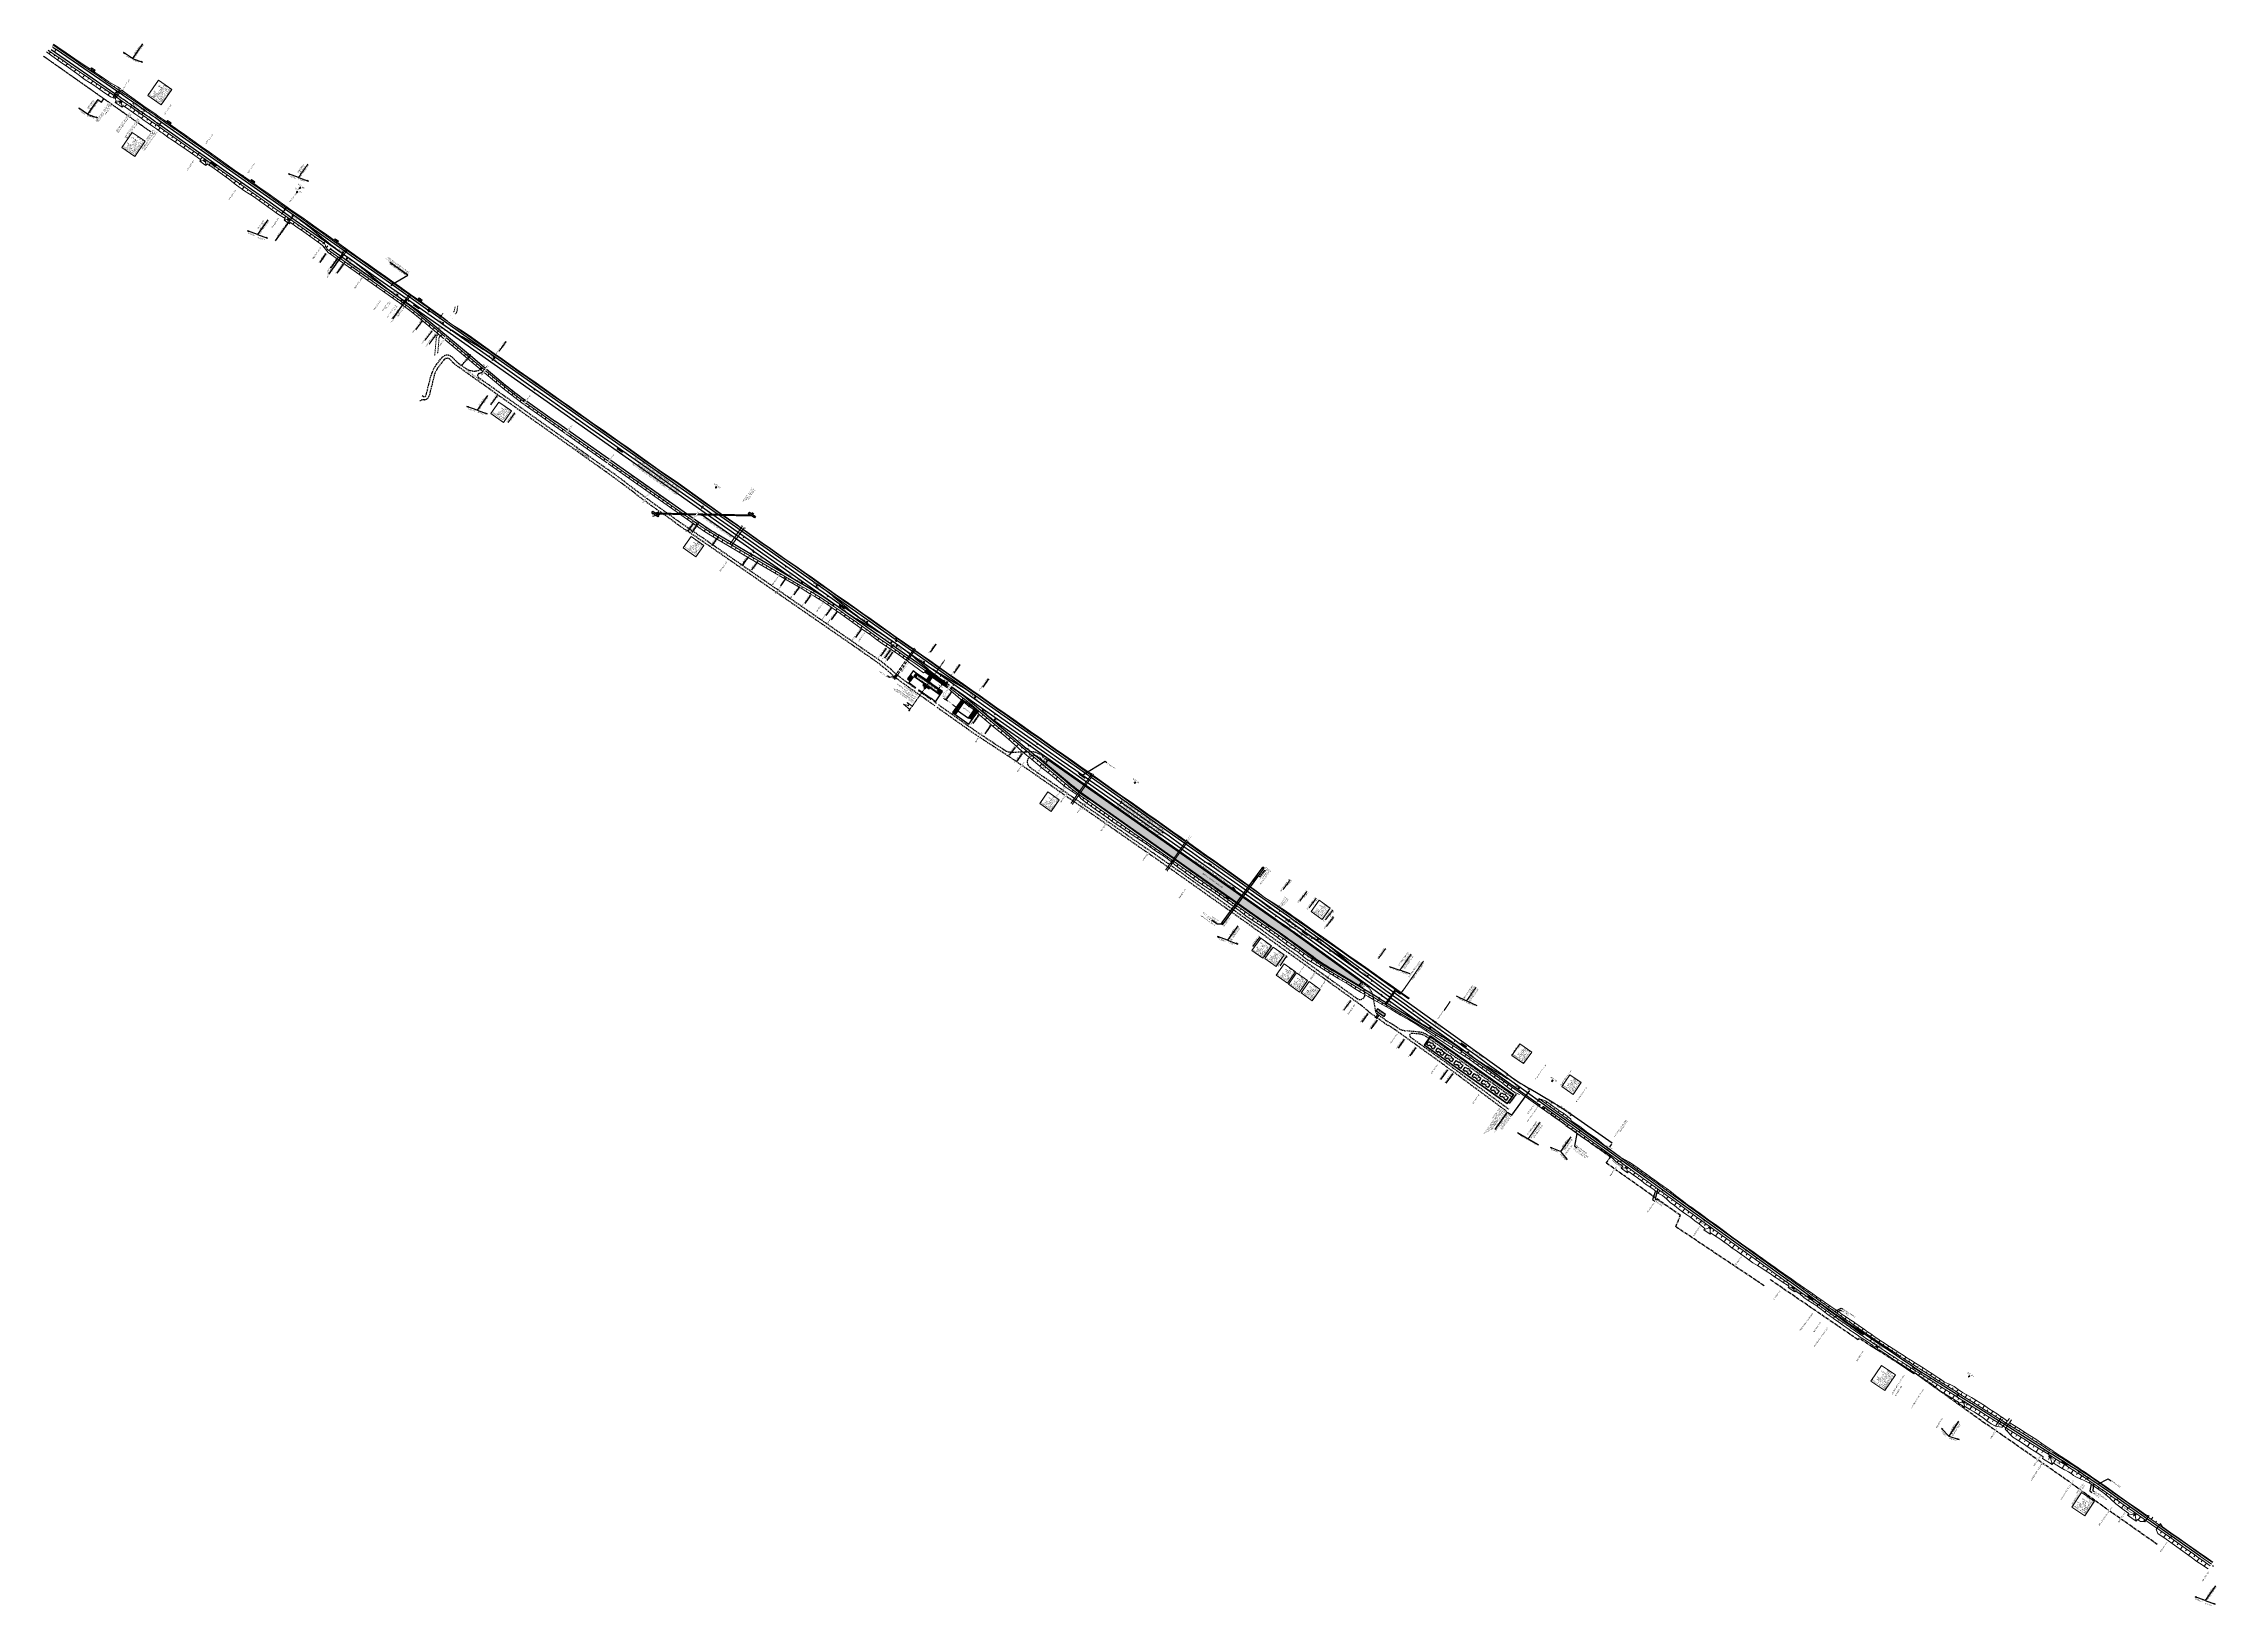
# Model space of a CAD drawing. Header units: metres. Extents: x 658374 to 662614, y 3366768 to 3369818.
import ezdxf
from ezdxf.enums import TextEntityAlignment as Align

# ---------------------------------------------------------------- set-up
doc = ezdxf.new("R2010")
doc.units = ezdxf.units.M
doc.header["$MEASUREMENT"] = 0
for name, pattern in [('CENTER', [2, 1.25, -0.25, 0.25, -0.25]), ('DASHED', [0.75, 0.5, -0.25]), ('DASHED2', [0.375, 0.25, -0.125])]:
    doc.linetypes.add(name, pattern=pattern)
doc.layers.get('Defpoints').update_dxf_attribs({"lineweight": 0})
for name, color, linetype in [('05 02 2020 (PRO)', 7, 'Continuous'), ('05 02 2020 (PRO)CYAN', 7, 'Continuous'), ('C-ROAD-CNTR-N', 92, 'Continuous'), ('CANAL_BOTTOM', 5, 'Continuous'), ('details$0$05 02 2020 (PRO)', 7, 'Continuous'), ('details$0$05 02 2020 (PRO)CYAN', 7, 'Continuous'), ('DFC STATION BLD . KM.', 7, 'Continuous'), ('DFCC Boundary', 6, 'CENTER'), ('Dimension', 10, 'Continuous'), ('IR- Connecting Line', 190, 'Continuous'), ('PROPOSED DFCC FORMATION LINE', 187, 'Continuous'), ('PROPOSED FORMATION LINE - PLAN', 187, 'Continuous'), ('PROPOSED ROADS', 10, 'DASHED'), ('Trolley Refuse', 10, 'Continuous')]:
    doc.layers.add(name, color=color, linetype=linetype)
for name, color, linetype, lineweight in [('_0', 7, 'Continuous', 0), ('BRIDGE DETAILS PLAN', 7, 'Continuous', 0), ('C-ALIG-LABL-DG', 1, 'Continuous', 25), ('C-ALIG-LABL-DG-MARK', 1, 'Continuous', 25), ('Cardinal_Leader', 10, 'Continuous', 0), ('Chainage', 7, 'Continuous', 0), ('DFCC TRACK', 1, 'Continuous', 0), ('EXG GRADES IN PLAN', 7, 'Continuous', 0), ('EXT', 7, 'Continuous', 25), ('GRADES IN PLAN', 10, 'Continuous', 0), ('HATCH', 7, 'Continuous', 13), ('Km post', 1, 'Continuous', 13), ('LC DETAILS IN PLAN', 7, 'Continuous', 0), ('NEW DFCC MAIN LINE - SHAMBHU - 05.03.2020$0$Proposed Alignment', 7, 'Continuous', 0), ('NEW DFCC MAIN LINE - SHAMBHU - 05.03.2020$0$Proposed TPTC Chainages', 7, 'Continuous', 0), ("NEW SHAMBHU CROSSING STN. SRJ's", 10, 'Continuous', 0), ('Prop TPTC Connecting line', 10, 'Continuous', 0), ('Prop- DN Curve_cont', 3, 'Continuous', 0), ('Proposed Alignment', 7, 'Continuous', 0), ('Proposed Chainage', 10, 'Continuous', 0), ('Proposed Curve_Details', 10, 'Continuous', 0), ('PROPOSED DFC TRACK', 1, 'Continuous', 0), ('PROPOSED DFCC TOE LINE', 239, 'Continuous', 0), ('PROPOSED DFCC TOE LINE - Connecting line', 239, 'Continuous', 0), ('PROPOSED DFCC TOE SLOPES', 239, 'Continuous', 0), ('PROPOSED DFCC TOE SLOPES - Connecting line', 239, 'Continuous', 0), ('PROPOSED DFCC TRACK', 1, 'Continuous', 0), ('PROPOSED GRADES IN PLAN', 10, 'Continuous', 0), ('PROPOSED GRADES IN PLAN FOR LINK LINE', 10, 'Continuous', 0), ('PROPOSED RETAINING WALL', 154, 'Continuous', 30), ('Proposed TPTC Chainages', 1, 'Continuous', 0), ('RLY BOUNDARY', 32, 'CENTER', 0), ('RV-RCC-1', 8, 'Continuous', 5), ("SHAMBU STN. SRJ's", 7, 'Continuous', 13), ('Text', 7, 'Continuous', 13)]:
    doc.layers.add(name, color=color, linetype=linetype, lineweight=lineweight)
doc.styles.add('ARIAL', font='arial.ttf')
doc.styles.add('Connectivity IR to DFCC$0$Style-Arial', font='arial.ttf')
doc.styles.add('details$0$PDF Arial', font='arial.ttf')
doc.styles.add('NEW DFCC MAIN LINE - SHAMBHU - 05.03.2020$0$Style-Arial', font='arial.ttf')
doc.styles.add('PDF Arial', font='arial.ttf')
doc.styles.get("Standard").update_dxf_attribs({"font": 'arial.ttf'})
doc.styles.add('Style-Arial', font='arial.ttf')
doc.dimstyles.new('DIM', dxfattribs={"dimtxt": 2.5, "dimasz": 2.5, "dimexe": 0.18, "dimexo": 0.0625, "dimgap": 0.09, "dimtad": 0, "dimtih": 1, "dimtoh": 1, "dimdec": 3, "dimzin": 0, "dimdsep": 46, "dimtxsty": 'Standard', "dimcen": 0.09, "dimadec": 0, "dimazin": 0, "dimtfac": 1, "dimtdec": 3, "dimtofl": 0, "dimtmove": 0, "dimatfit": 3, "dimfxl": 1, "dimtolj": 1, "dimtzin": 0, "dimarcsym": 0})
doc.dimstyles.new('ISO-25', dxfattribs={"dimtxt": 2.5, "dimasz": 2.5, "dimexe": 1.25, "dimexo": 0.625, "dimtad": 1, "dimtxsty": 'Standard', "dimcen": 2.5, "dimadec": 0, "dimazin": 0, "dimtfac": 1, "dimtmove": 0, "dimatfit": 3, "dimfxl": 1, "dimarcsym": 0})
doc.dimstyles.get("Standard").update_dxf_attribs({"dimtxt": 2.5, "dimasz": 2.5, "dimexe": 0.18, "dimexo": 0.0625, "dimgap": 0.09, "dimtad": 0, "dimtih": 1, "dimtoh": 1, "dimdec": 3, "dimzin": 0, "dimdsep": 46, "dimtxsty": 'Standard', "dimcen": 0.09, "dimclrd": 1, "dimclre": 1, "dimclrt": 1, "dimadec": 0, "dimazin": 0, "dimtfac": 1, "dimtdec": 3, "dimtofl": 0, "dimtmove": 0, "dimatfit": 3, "dimfxl": 1, "dimtolj": 1, "dimtzin": 0, "dimarcsym": 0})
pattern_1 = [(279.818733, (0, 0), (2.4633804885, 0.4263291791), []), (279.818733, (-1.0185, -1.4449), (2.4633804885, 0.4263291791), [1.25, -0.625])]

# ---------------------------------------------------------------- blocks, each defined once
blk = doc.blocks.new('*D31')
at = {"layer": 'Defpoints', "color": 0, "transparency": 16777216}
for p in [(659152.1, 3369291.2), (659153.2, 3369290.4), (659146, 3369282.6)]:
    blk.add_point(p, dxfattribs=at)
at = {"layer": 'Dimension', "color": 0, "lineweight": -2, "transparency": 16777216}
for p, q in [((659148.6, 3369283.8), (659151.8, 3369288.4)), ((659152.1, 3369291.2), (659153.4, 3369290.3)), ((659146.1, 3369282.6), (659147.3, 3369281.7))]:
    blk.add_line(p, q, dxfattribs=at)
at = {"layer": 'Dimension', "color": 0, "transparency": 16777216}
for points in [[(659151.5, 3369288.6), (659152.1, 3369288.1), (659153.2, 3369290.4)], [(659148.3, 3369284.1), (659148.9, 3369283.6), (659147.2, 3369281.8)]]:
    blk.add_solid(points, dxfattribs=at)
at = {"layer": 'Dimension', "color": 0, "lineweight": 0, "transparency": 16777216, "insert": (659143.8, 3369290.1), "char_height": 2.5, "attachment_point": 5, "rotation": 147}
blk.add_mtext('\\A1;10.569 m', dxfattribs=at)
blk = doc.blocks.new('*D37')
at = {"layer": 'Defpoints', "color": 0, "transparency": 16777216}
for p in [(660941.4, 3367979.8), (660946.1, 3367986.4), (660949.1, 3367984.3)]:
    blk.add_point(p, dxfattribs=at)
at = {"layer": 'Proposed Curve_Details', "color": 1, "lineweight": -2, "transparency": 16777216}
for p, q in [((660941.5, 3367979.7), (660944.6, 3367977.6)), ((660945.8, 3367979.7), (660946, 3367979.9)), ((660946.1, 3367986.3), (660949.2, 3367984.2)), ((660947.6, 3367982.2), (660947.5, 3367982.1))]:
    blk.add_line(p, q, dxfattribs=at)
at = {"layer": 'Proposed Curve_Details', "color": 1, "transparency": 16777216}
for points in [[(660946.2, 3367979.5), (660945.5, 3367980), (660944.4, 3367977.7)], [(660948, 3367982), (660947.3, 3367982.5), (660949.1, 3367984.3)]]:
    blk.add_solid(points, dxfattribs=at)
at = {"layer": 'Proposed Curve_Details', "color": 1, "transparency": 16777216, "insert": (660946.8, 3367981), "char_height": 2.5, "attachment_point": 5, "rotation": 144.8187}
blk.add_mtext('\\A1;8.086m', dxfattribs=at)
blk = doc.blocks.new('11')
at = {"color": 1}
for points in [[(661077, 3367870.7), (661081.4, 3367867.5), (661081.8, 3367868), (661082.7, 3367867.4), (661083.2, 3367868.1), (661085.4, 3367866.6), (661084.9, 3367865.9), (661085.8, 3367865.2), (661085.5, 3367864.7), (661089.9, 3367861.6), (661085.6, 3367855.6), (661081.8, 3367858.3), (661082.7, 3367859.7), (661077.6, 3367863.2), (661076.6, 3367861.9), (661072.8, 3367864.6), (661077, 3367870.7)], [(661094.8, 3367858.2), (661099.2, 3367855.1), (661099.6, 3367855.6), (661100.5, 3367854.9), (661101, 3367855.6), (661103.1, 3367854.1), (661102.6, 3367853.4), (661103.6, 3367852.7), (661103.2, 3367852.2), (661107.7, 3367849.1), (661103.4, 3367843.1), (661099.5, 3367845.8), (661100.5, 3367847.2), (661095.4, 3367850.8), (661094.4, 3367849.4), (661090.5, 3367852.1), (661094.8, 3367858.2)], [(661112.6, 3367845.7), (661117, 3367842.6), (661117.3, 3367843.1), (661118.3, 3367842.4), (661118.8, 3367843.1), (661120.9, 3367841.6), (661120.4, 3367840.9), (661121.3, 3367840.2), (661121, 3367839.7), (661125.4, 3367836.6), (661121.2, 3367830.6), (661117.3, 3367833.3), (661118.3, 3367834.7), (661113.1, 3367838.3), (661112.2, 3367836.9), (661108.3, 3367839.6), (661112.6, 3367845.7)], [(661130.3, 3367833.2), (661134.8, 3367830.1), (661135.1, 3367830.6), (661136.1, 3367829.9), (661136.6, 3367830.6), (661138.7, 3367829.1), (661138.2, 3367828.4), (661139.1, 3367827.8), (661138.8, 3367827.3), (661143.2, 3367824.2), (661138.9, 3367818.1), (661135.1, 3367820.8), (661136, 3367822.2), (661130.9, 3367825.8), (661130, 3367824.4), (661126.1, 3367827.1), (661130.3, 3367833.2)], [(661148.1, 3367820.7), (661152.5, 3367817.6), (661152.9, 3367818.1), (661153.8, 3367817.4), (661154.3, 3367818.2), (661156.5, 3367816.7), (661155.9, 3367815.9), (661156.9, 3367815.3), (661156.5, 3367814.8), (661161, 3367811.7), (661156.7, 3367805.6), (661152.8, 3367808.3), (661153.8, 3367809.7), (661148.7, 3367813.3), (661147.7, 3367811.9), (661143.9, 3367814.7), (661148.1, 3367820.7)], [(661165.9, 3367808.2), (661170.3, 3367805.1), (661170.6, 3367805.6), (661171.6, 3367804.9), (661172.1, 3367805.7), (661174.2, 3367804.2), (661173.7, 3367803.4), (661174.7, 3367802.8), (661174.3, 3367802.3), (661178.7, 3367799.2), (661174.5, 3367793.1), (661170.6, 3367795.9), (661171.6, 3367797.2), (661166.5, 3367800.8), (661165.5, 3367799.4), (661161.6, 3367802.2), (661165.9, 3367808.2)], [(661183.6, 3367795.7), (661188.1, 3367792.6), (661188.4, 3367793.1), (661189.4, 3367792.4), (661189.9, 3367793.2), (661192, 3367791.7), (661191.5, 3367791), (661192.4, 3367790.3), (661192.1, 3367789.8), (661196.5, 3367786.7), (661192.3, 3367780.6), (661188.4, 3367783.4), (661189.3, 3367784.7), (661184.2, 3367788.3), (661183.3, 3367786.9), (661179.4, 3367789.7), (661183.6, 3367795.7)], [(661201.4, 3367783.2), (661205.8, 3367780.1), (661206.2, 3367780.6), (661207.1, 3367780), (661207.6, 3367780.7), (661209.8, 3367779.2), (661209.3, 3367778.5), (661210.2, 3367777.8), (661209.9, 3367777.3), (661214.3, 3367774.2), (661210, 3367768.1), (661206.1, 3367770.9), (661207.1, 3367772.2), (661202, 3367775.8), (661201, 3367774.5), (661197.2, 3367777.2), (661201.4, 3367783.2)], [(661219.2, 3367770.7), (661223.6, 3367767.6), (661224, 3367768.1), (661224.9, 3367767.5), (661225.4, 3367768.2), (661227.5, 3367766.7), (661227, 3367766), (661228, 3367765.3), (661227.6, 3367764.8), (661232, 3367761.7), (661227.8, 3367755.7), (661223.9, 3367758.4), (661224.9, 3367759.8), (661219.8, 3367763.3), (661218.8, 3367762), (661214.9, 3367764.7), (661219.2, 3367770.7)]]:
    blk.add_lwpolyline(points, dxfattribs=at)
at = {"layer": 'RV-RCC-1', "color": 1}
blk.add_line((661201.4, 3367783.2), (661197.2, 3367777.2), dxfattribs=at)
blk = doc.blocks.new('Tick Hor')
blk.add_lwpolyline([(-0.5, 0), (0.5, 0)])
blk = doc.blocks.new('*D32')
at = {"layer": 'Defpoints', "color": 0, "transparency": 16777216}
for p in [(660329.5, 3368413.4), (660334.2, 3368420), (660334.2, 3368420)]:
    blk.add_point(p, dxfattribs=at)
at = {"layer": 'Proposed Curve_Details', "color": 1, "lineweight": -2, "transparency": 16777216}
for p, q in [((660329.4, 3368413.5), (660329.4, 3368413.5)), ((660330.9, 3368415.5), (660332.7, 3368418)), ((660334.1, 3368420.1), (660334, 3368420.1))]:
    blk.add_line(p, q, dxfattribs=at)
at = {"layer": 'Proposed Curve_Details', "color": 1, "transparency": 16777216}
for points in [[(660331.3, 3368415.2), (660330.6, 3368415.7), (660329.5, 3368413.4)], [(660333.1, 3368417.7), (660332.4, 3368418.2), (660334.2, 3368420)]]:
    blk.add_solid(points, dxfattribs=at)
at = {"layer": 'Proposed Curve_Details', "color": 1, "transparency": 16777216, "insert": (660327.2, 3368420.8), "char_height": 2.5, "attachment_point": 5, "rotation": 144.8187}
blk.add_mtext('\\A1;8.086m', dxfattribs=at)
blk = doc.blocks.new('*D33')
at = {"layer": 'Defpoints', "color": 0, "linetype": 'ByBlock', "ltscale": 0.5, "transparency": 16777216}
for p in [(660131, 3368572.9), (660131, 3368572.9), (660121, 3368558.7)]:
    blk.add_point(p, dxfattribs=at)
at = {"layer": 'RLY BOUNDARY', "color": 0, "linetype": 'ByBlock', "lineweight": -2, "ltscale": 0.5, "transparency": 16777216}
for p, q in [((660129.9, 3368571.3), (660125.6, 3368565.2)), ((660131.1, 3368572.9), (660131.2, 3368572.8)), ((660121, 3368558.7), (660121.1, 3368558.6)), ((660122.1, 3368560.3), (660123.2, 3368561.9))]:
    blk.add_line(p, q, dxfattribs=at)
at = {"layer": 'RLY BOUNDARY', "color": 0, "linetype": 'ByBlock', "ltscale": 0.5, "transparency": 16777216}
for points in [[(660129.6, 3368571.5), (660130.1, 3368571.1), (660131, 3368572.9)], [(660121.9, 3368560.5), (660122.4, 3368560.2), (660121, 3368558.7)]]:
    blk.add_solid(points, dxfattribs=at)
at = {"layer": 'RLY BOUNDARY', "color": 0, "linetype": 'ByBlock', "ltscale": 0.5, "transparency": 16777216, "insert": (660124.4, 3368563.6), "char_height": 2, "attachment_point": 5, "rotation": 145}
blk.add_mtext('\\A1;15.900m', dxfattribs=at)
blk = doc.blocks.new('*D34')
at = {"color": 1, "lineweight": -2, "transparency": 16777216}
for p, q in [((660131, 3368540), (660131.1, 3368540.2)), ((660155.5, 3368522.8), (660155.6, 3368522.9))]:
    blk.add_line(p, q, dxfattribs=at)
at = {"color": 1, "lineweight": 5, "transparency": 16777216}
for p, q in [((660132.4, 3368539), (660138.6, 3368534.7)), ((660154, 3368523.8), (660147.9, 3368528.1))]:
    blk.add_line(p, q, dxfattribs=at)
at = {"color": 1, "transparency": 16777216}
for points in [[(660132.6, 3368539.3), (660132.3, 3368538.8), (660131, 3368540)], [(660154.2, 3368524), (660153.9, 3368523.6), (660155.5, 3368522.8)]]:
    blk.add_solid(points, dxfattribs=at)
at = {"layer": 'Defpoints', "color": 0, "transparency": 16777216}
for p in [(660130.9, 3368540), (660155.5, 3368522.8), (660155.5, 3368522.7)]:
    blk.add_point(p, dxfattribs=at)
at = {"color": 1, "transparency": 16777216, "insert": (660143.2, 3368531.4), "char_height": 1.8, "attachment_point": 5, "rotation": 145}
blk.add_mtext('\\A1;30.000m', dxfattribs=at)
blk = doc.blocks.new('*D36')
at = {"color": 1, "lineweight": 5, "transparency": 16777216}
for p, q in [((660180.5, 3368525), (660179.4, 3368523.6)), ((660186.5, 3368533.3), (660187.6, 3368534.8))]:
    blk.add_line(p, q, dxfattribs=at)
at = {"color": 1, "lineweight": -2, "transparency": 16777216}
for p, q in [((660181.7, 3368526.4), (660181.4, 3368526.6)), ((660185.6, 3368531.8), (660185.3, 3368532))]:
    blk.add_line(p, q, dxfattribs=at)
at = {"color": 1, "transparency": 16777216}
for points in [[(660180.2, 3368525.2), (660180.7, 3368524.8), (660181.5, 3368526.5)], [(660186.3, 3368533.5), (660186.8, 3368533.2), (660185.5, 3368531.9)]]:
    blk.add_solid(points, dxfattribs=at)
at = {"layer": 'Defpoints', "color": 0, "transparency": 16777216}
for p in [(660181.7, 3368526.3), (660185.5, 3368531.9), (660185.7, 3368531.7)]:
    blk.add_point(p, dxfattribs=at)
at = {"color": 1, "transparency": 16777216, "insert": (660183.4, 3368529), "char_height": 1.8, "attachment_point": 5, "rotation": 148}
blk.add_mtext('\\A1;6.695m', dxfattribs=at)
blk = doc.blocks.new('Direction')
h = blk.add_hatch(color=256)
h.dxf.hatch_style = 1
h.paths.add_polyline_path([(-5.5, 0), (-4.7, -0.1), (-4.7, 0.1)])
blk.add_lwpolyline([(-5.5, 0), (-4.7, -0.1), (-4.7, 0.1)], close=True)
blk.add_lwpolyline([(0, 0), (-5.5, 0)])
blk = doc.blocks.new('KM Post')
at = {"layer": 'Km post', "lineweight": 13}
h = blk.add_hatch(color=256, dxfattribs=at)
h.paths.add_polyline_path([(0, -9), (2, -9), (2, -4), (0, -4)])
h.paths.add_polyline_path([(0, -4), (0, 0), (-3, -4)])
for p, q in [((0, -9), (0, 0)), ((3, -4), (0, 0)), ((3, -4), (-3, -4))]:
    blk.add_line(p, q, dxfattribs=at)
blk.add_lwpolyline([(2, -4), (2, -9), (-2, -9), (-2, -4)], dxfattribs=at)
blk = doc.blocks.new('*D35')
at = {"layer": 'Defpoints', "color": 0, "transparency": 16777216}
for p in [(661425.2, 3367658.6), (661425.2, 3367658.6), (661434.9, 3367672)]:
    blk.add_point(p, dxfattribs=at)
at = {"layer": 'Proposed Curve_Details', "color": 1, "lineweight": -2, "transparency": 16777216}
for p, q in [((661425.2, 3367658.6), (661425.1, 3367658.7)), ((661426.7, 3367660.6), (661428.2, 3367662.7)), ((661433.5, 3367670), (661429.8, 3367664.9)), ((661434.9, 3367672.1), (661434.8, 3367672.1))]:
    blk.add_line(p, q, dxfattribs=at)
at = {"layer": 'Proposed Curve_Details', "color": 1, "transparency": 16777216}
for points in [[(661426.4, 3367660.9), (661427, 3367660.4), (661425.2, 3367658.6)], [(661433.1, 3367670.2), (661433.8, 3367669.7), (661434.9, 3367672)]]:
    blk.add_solid(points, dxfattribs=at)
at = {"layer": 'Proposed Curve_Details', "color": 1, "transparency": 16777216, "insert": (661429, 3367663.8), "char_height": 2.5, "attachment_point": 5, "rotation": 145}
blk.add_mtext('\\A1;16.560m', dxfattribs=at)

msp = doc.modelspace()

# ---------------------------------------------------------------- hatches: boundary and pattern name
h = msp.add_hatch(color=190)
h.dxf.hatch_style = 1
h.paths.add_polyline_path([(658530.8597, 3369800.1974), (658533.0578, 3369798.0979), (658533.6231, 3369798.9228)])
h = msp.add_hatch()
h.set_pattern_fill('ANSI33', color=1, scale=7.5, angle=90)
h.set_pattern_definition([(279.818733, (0, 0), (1.8475353664, 0.3197468843), []), (279.818733, (-0.7639, -1.0836), (1.8475353664, 0.3197468843), [0.9375, -0.46875])])
h.paths.add_polyline_path([(660071.3023, 3368581.0164), (660065.3729, 3368585.006), (660060.3719, 3368577.9115), (660066.1677, 3368573.7287)])
h.paths.add_polyline_path([(660069.7625, 3368578.8037), (660063.8213, 3368582.9914), (660060.5848, 3368578.3998), (660066.526, 3368574.212)], flags=25)
h = msp.add_hatch()
h.set_pattern_fill('ANSI33', color=1, scale=10, angle=90)
h.set_pattern_definition(pattern_1)
h.paths.add_polyline_path([(660165.9084, 3368537.4997), (660170.8102, 3368534.0396), (660152.9382, 3368508.7141), (660148.0334, 3368512.1716)])
h = msp.add_hatch()
h.set_pattern_fill('ANSI33', color=1, scale=10, angle=90)
h.set_pattern_definition(pattern_1)
h.paths.add_polyline_path([(660191.6903, 3368519.3251), (660197.7702, 3368515.039), (660186.2132, 3368498.6437), (660180.1251, 3368502.9409)])
h = msp.add_hatch()
h.set_pattern_fill('ANSI35', color=1, scale=20, angle=45)
edge = h.paths.add_edge_path()
edge.add_line((660329.5236, 3368413.4532), (660376.0764, 3368374.467))
edge.add_arc((660731.3385, 3368798.6795), 553.324, 230.0550913, 234.818733)
edge.add_line((660412.5325, 3368346.4294), (660766.1049, 3368097.1846))
edge.add_arc((657308.1486, 3363191.8148), 6001.676, 54.22382181, 54.818733, ccw=False)
edge.add_line((660816.8509, 3368061.0163), (660851.3941, 3368036.1247))
edge.add_arc((661174.8786, 3368485.0404), 553.324, 234.2238218, 238.9874635)
edge.add_line((660889.7919, 3368010.8115), (660941.4254, 3367979.7716))
edge.add_line((660941.4254, 3367979.7716), (660946.0843, 3367986.3805))
edge.add_line((660946.0843, 3367986.3805), (660825.5429, 3368073.2416))
edge.add_arc((657318.8002, 3363206.7596), 5998.324, 54.22382182, 54.818733)
edge.add_line((660774.8253, 3368109.3897), (660334.1594, 3368420.0295))
edge.add_line((660334.1594, 3368420.0295), (660329.5236, 3368413.4532))
h.paths.add_polyline_path([(660677.8451, 3368172.2255), (660636.3293, 3368201.3088), (660633.3651, 3368197.0774), (660674.8808, 3368167.994)], flags=24)
at = {"layer": 'C-ROAD-CNTR-N', "linetype": 'Continuous', "lineweight": -3}
h = msp.add_hatch(color=1, dxfattribs=at)
h.paths.add_polyline_path([(660279.9036, 3368454.8318), (660281.7888, 3368458.3316), (660282.1775, 3368458.0576)])
h.paths.add_polyline_path([(660279.515, 3368455.1057), (660279.9036, 3368454.8318), (660281.7888, 3368458.3316)])
h = msp.add_hatch(color=1, dxfattribs=at)
h.paths.add_polyline_path([(660997.6002, 3367945.62), (660999.4853, 3367949.1198), (660999.874, 3367948.8459)])
h.paths.add_polyline_path([(660997.2115, 3367945.8939), (660997.6002, 3367945.62), (660999.4853, 3367949.1198)])
at = {"layer": 'details$0$05 02 2020 (PRO)'}
h = msp.add_hatch(color=1, dxfattribs=at)
h.paths.add_polyline_path([(661054.6664, 3367912.5718), (661056.5516, 3367916.0716), (661056.9403, 3367915.7976)])
h.paths.add_polyline_path([(661054.2778, 3367912.8457), (661054.6664, 3367912.5718), (661056.5516, 3367916.0716)])
at = {"layer": 'details$0$05 02 2020 (PRO)CYAN'}
h = msp.add_hatch(color=1, dxfattribs=at)
h.paths.add_polyline_path([(660229.2777, 3368497.1227), (660231.1629, 3368500.6225), (660231.5516, 3368500.3485)])
h.paths.add_polyline_path([(660228.8891, 3368497.3966), (660229.2777, 3368497.1227), (660231.1629, 3368500.6225)])
at = {"layer": 'HATCH', "ltscale": 0.2}
h = msp.add_hatch(dxfattribs=at)
h.set_pattern_fill('ANSI33', color=1, scale=7.5, angle=-35.181267)
h.set_pattern_definition([(9.818732994, (-8.8262, 4.2462), (-0.3197468842, 1.8475353664), []), (9.818732994, (-7.7425, 3.4823), (-0.3197468842, 1.8475353664), [0.9375, -0.46875])])
h.paths.add_polyline_path([(660128.4872, 3368553.282), (660109.7091, 3368566.519), (660106.2036, 3368569.3565), (660102.0392, 3368572.292), (660093.2217, 3368563.6191), (660093.5317, 3368563.3993), (660091.9876, 3368561.2088), (660094.8646, 3368559.1808), (660097.1174, 3368562.3766), (660102.1522, 3368558.8275), (660103.0883, 3368560.1554), (660103.7827, 3368561.1405), (660123.987, 3368546.8982)])
h.paths.add_polyline_path([(660077.1336, 3368589.4812), (660072.7199, 3368583.2198), (660092.3318, 3368569.2125), (660090.0043, 3368565.9007), (660093.2217, 3368563.6191), (660102.0392, 3368572.292), (660097.3265, 3368576.3063), (660096.8315, 3368575.5959)])
h.paths.add_polyline_path([(660119.9855, 3368556.031), (660078.9735, 3368584.4716), (660076.9185, 3368581.5082), (660117.9305, 3368553.0676)])
h = msp.add_hatch(dxfattribs=at)
h.set_pattern_fill('ANSI33', color=1, scale=7.5, angle=-35.181267)
h.paths.add_polyline_path([(660096.1878, 3368595.3721), (660093.8832, 3368592.1027), (660134.7498, 3368563.2945), (660137.0545, 3368566.5638)])
h.paths.add_polyline_path([(660128.418, 3368571.5283), (660102.826, 3368589.7295), (660101.4766, 3368587.8322), (660127.0685, 3368569.6309)], flags=24)
h = msp.add_hatch(dxfattribs=at)
h.set_pattern_fill('ANSI33', color=1, scale=7.5, angle=-35.181267)
h.set_pattern_definition([(9.818732994, (-5.2029, 3.6617), (-0.3197468842, 1.8475353664), []), (9.818732994, (-4.1192, 2.8978), (-0.3197468842, 1.8475353664), [0.9375, -0.46875])])
h.paths.add_polyline_path([(660108.6637, 3368581.6835), (660103.6243, 3368585.2359), (660097.3401, 3368576.3213), (660102.387, 3368572.7795)])
h = msp.add_hatch(dxfattribs=at)
h.set_pattern_fill('ANSI33', color=1, scale=7.5, angle=-35.181267)
h.paths.add_polyline_path([(660131.9764, 3368550.7869), (660134.2693, 3368549.1706), (660132.9642, 3368547.3193), (660130.6714, 3368548.9356)])
at = {"layer": 'IR- Connecting Line', "lineweight": 30}
h = msp.add_hatch(color=256, dxfattribs=at)
h.dxf.hatch_style = 1
h.paths.add_polyline_path([(661085.2949, 3367910.0107), (661084.4836, 3367910.5953), (661085.6528, 3367912.2179), (661086.4641, 3367911.6333)])
h = msp.add_hatch(color=256, dxfattribs=at)
h.dxf.hatch_style = 1
h.paths.add_polyline_path([(661085.2949, 3367910.0107), (661084.4836, 3367910.5953), (661085.6528, 3367912.2179), (661086.4641, 3367911.6333)])
h = msp.add_hatch(color=256, dxfattribs=at)
h.dxf.hatch_style = 1
h.paths.add_polyline_path([(661089.7094, 3367909.2948), (661090.5207, 3367908.7102), (661089.3514, 3367907.0876), (661088.5401, 3367907.6722)])
h = msp.add_hatch(color=256, dxfattribs=at)
h.dxf.hatch_style = 1
h.paths.add_polyline_path([(661089.7094, 3367909.2948), (661090.5207, 3367908.7102), (661089.3514, 3367907.0876), (661088.5401, 3367907.6722)])

# ---------------------------------------------------------------- linework, layer by layer
at = {"color": 190}
msp.add_line((658548.168, 3369788.3342), (658530.8597, 3369800.1974), dxfattribs=at)
at = {"color": 1}
for p, q in [((660062.9276, 3368570.0913), (660065.7052, 3368574.0625)), ((660075.5349, 3368560.2738), (660062.9276, 3368570.0913)), ((660071.3023, 3368581.0164), (660065.3732, 3368585.0064)), ((660075.5349, 3368560.2738), (660076.0551, 3368561.0197)), ((660081.511, 3368556.0762), (660082.0316, 3368556.8226)), ((660082.0242, 3368556.812), (660106.2091, 3368539.7632)), ((660106.2096, 3368539.7639), (660105.6775, 3368539.0097)), ((660114.8565, 3368533.479), (660106.2091, 3368539.7632)), ((660112.115, 3368535.4713), (660111.2989, 3368534.3144)), ((660170.8102, 3368534.0331), (660152.9382, 3368508.7141)), ((660178.8876, 3368501.1877), (660191.6789, 3368519.3089)), ((660180.1202, 3368502.9339), (660186.2082, 3368498.6366))]:
    msp.add_line(p, q, dxfattribs=at)
at = {"linetype": 'CENTER', "ltscale": 2}
msp.add_line((660743.7019, 3368194.7385), (660734.4754, 3368182.2065), dxfattribs=at)
at = {"color": 1, "linetype": 'DASHED', "ltscale": 5}
msp.add_line((661117.2335, 3367841.9258), (661100.1361, 3367853.9783), dxfattribs=at)
at = {"color": 190}
msp.add_lwpolyline([(658530.8597, 3369800.1974), (658533.0578, 3369798.0979), (658533.6231, 3369798.9228)], close=True, dxfattribs=at)
at = {"color": 1}
for points in [[(660065.3729, 3368585.006), (660060.3719, 3368577.9115), (660066.1677, 3368573.7287), (660071.3023, 3368581.0164)], [(660077.1336, 3368589.4812), (660071.3477, 3368593.4819), (660065.3732, 3368585.0064)], [(660114.8565, 3368533.479), (660123.9874, 3368546.898)], [(660191.6789, 3368519.3089), (660178.7614, 3368501.0089), (660157.8927, 3368515.7396)]]:
    msp.add_lwpolyline(points, dxfattribs=at)
for points in [[(660124.0738, 3368547.0206), (660128.5534, 3368553.3754), (660109.775, 3368566.6126), (660109.775, 3368566.6126), (660109.775, 3368566.6126), (660106.097, 3368569.2053), (660101.9326, 3368572.1408), (660102.3876, 3368572.7805), (660097.3285, 3368576.3049), (660096.8315, 3368575.5959), (660077.1336, 3368589.4812), (660072.7199, 3368583.2198), (660092.3318, 3368569.2125), (660090.0043, 3368565.9007), (660093.5317, 3368563.3993), (660091.9876, 3368561.2088), (660094.8646, 3368559.1808), (660097.1174, 3368562.3766), (660102.1522, 3368558.8275), (660103.0883, 3368560.1554), (660103.7827, 3368561.1405), (660123.9874, 3368546.898), (660124.0738, 3368547.0206)], [(660096.1878, 3368595.3721), (660093.8832, 3368592.1027), (660134.7498, 3368563.2945), (660137.0545, 3368566.5638)], [(660130.6714, 3368548.9356), (660132.9642, 3368547.3193), (660134.2693, 3368549.1706), (660131.9764, 3368550.7869)], [(660179.9097, 3368489.7015), (660197.7705, 3368515.0391), (660165.8942, 3368537.5091), (660148.0334, 3368512.1716), (660179.9097, 3368489.7015)]]:
    msp.add_lwpolyline(points, close=True, dxfattribs=at)
msp.add_lwpolyline([(660329.5236, 3368413.4532), (660376.0764, 3368374.467, 0.020788302), (660412.5325, 3368346.4294), (660766.1049, 3368097.1846, -0.002595796), (660816.8509, 3368061.0163), (660851.3941, 3368036.1247, 0.020788302), (660889.7919, 3368010.8115), (660941.4254, 3367979.7716), (660946.0843, 3367986.3805), (660825.5429, 3368073.2416, 0.002595796), (660774.8253, 3368109.3897), (660334.1594, 3368420.0295)], format="xyb", close=True, dxfattribs=at)
for points in [[(660674.0066, 3368102.6323), (660752.0506, 3368208.6034)], [(660676.4227, 3368100.8539), (660754.4667, 3368206.825)], [(660754.4667, 3368206.825), (660752.0506, 3368208.6034), (660756.0958, 3368208.9577), (660753.5959, 3368210.7893), (660754.4667, 3368206.825)], [(660752.0506, 3368208.6034), (660753.5959, 3368210.7893)], [(660754.4667, 3368206.825), (660756.0958, 3368208.9577)], [(660674.8863, 3368098.6843), (660674.0066, 3368102.6323), (660676.4227, 3368100.8539), (660672.3036, 3368100.5289), (660674.8863, 3368098.6843), (660676.4227, 3368100.8539)], [(660672.3036, 3368100.5289), (660674.0066, 3368102.6323)], [(662023.4701, 3367222.2834), (661992.8327, 3367243.0475)]]:
    msp.add_lwpolyline(points)
at = {"linetype": 'CENTER', "ltscale": 2}
msp.add_lwpolyline([(660743.7019, 3368194.7385), (660747.4905, 3368191.9654), (660757.9433, 3368204.6149)], dxfattribs=at)
at = {"color": 1, "elevation": 267.407, "flags": 128}
msp.add_lwpolyline([(660990.2257, 3367919.5595), (660992.8825, 3367923.4372), (660977.2609, 3367934.4555), (660974.6064, 3367930.7338), (660990.2257, 3367919.5595)], dxfattribs=at)
at = {"linetype": 'CENTER', "ltscale": 5}
for points in [[(661731.409, 3367393.91), (661558.8763, 3367509.1512), (661567.8952, 3367531.1743), (661423.2029, 3367633.5062), (661431.3001, 3367645.1669), (661392.8969, 3367672.2031)], [(661916.3299, 3367291.1471), (661914.733, 3367288.5149), (661742.7939, 3367406.0502)], [(662162.4923, 3367125.1074), (662025.097, 3367223.9655), (662023.4451, 3367222.3016)]]:
    msp.add_lwpolyline(points, dxfattribs=at)
at = {"linetype": 'CENTER', "ltscale": 5, "elevation": 267.7867}
msp.add_lwpolyline([(661992.7971, 3367243.0676), (661916.3299, 3367291.1471)], dxfattribs=at)
at = {"layer": '05 02 2020 (PRO)', "color": 1, "lineweight": 13}
for points in [[(658860.4885, 3369480.8344), (658861.9131, 3369482.8553)], [(658958.7731, 3369409.9541), (658957.3484, 3369407.9331)], [(658966.5491, 3369398.422), (658967.9737, 3369400.4429)], [(659064.8336, 3369327.5417), (659063.409, 3369325.5207)], [(659072.6097, 3369316.0095), (659074.0343, 3369318.0305)], [(659153.9426, 3369272.3726), (659152.5179, 3369270.3516)], [(659253.7306, 3369203.6251), (659255.1552, 3369205.646)], [(659854.3124, 3368765.7029), (659852.8878, 3368763.6819)], [(659883.0933, 3368759.9665), (659884.518, 3368761.9875)], [(659915.3358, 3368721.9442), (659916.7604, 3368723.9652)], [(659928.8104, 3368718.496), (659927.3858, 3368716.475)], [(659981.3779, 3368689.0863), (659979.9532, 3368687.0653)], [(660028.5984, 3368649.7484), (660030.0231, 3368651.7694)], [(660039.2239, 3368642.2585), (660040.6486, 3368644.2795)], [(660092.1429, 3368611.0044), (660090.7182, 3368608.9834)], [(660137.5083, 3368571.378), (660136.0836, 3368569.357)], [(660191.9252, 3368542.29), (660189.7351, 3368539.1832)], [(660191.9309, 3368542.2568), (660193.3556, 3368544.2778)], [(660860.2979, 3368070.3263), (660861.7446, 3368072.3316)], [(660957.8412, 3367998.4293), (660956.3967, 3367996.4225)], [(661153.762, 3367849.5465), (661152.3175, 3367847.5397)], [(661252.8307, 3367779.7666), (661254.2773, 3367781.772)], [(661252.8307, 3367779.7666), (661254.2773, 3367781.772)]]:
    msp.add_lwpolyline(points, dxfattribs=at)
at = {"layer": '05 02 2020 (PRO)', "color": 1, "const_width": 0.3}
for points in [[(659148.8665, 3369259.1423), (659151.1679, 3369262.407)], [(659251.5542, 3369200.5377), (659253.8556, 3369203.8024)], [(659771.2556, 3368812.7789), (659773.557, 3368816.0436)], [(659828.5126, 3368780.1833), (659830.814, 3368783.448)], [(659881.3825, 3368757.5738), (659883.6839, 3368760.8385)]]:
    msp.add_lwpolyline(points, dxfattribs=at)
at = {"layer": '05 02 2020 (PRO)', "color": 1, "lineweight": 0, "const_width": 0.2}
msp.add_lwpolyline([(660859.4381, 3368069.133), (660858.3339, 3368067.6007)], dxfattribs=at)
at = {"layer": '05 02 2020 (PRO)', "color": 1, "lineweight": 13}
for centre in [(658860.4827, 3369480.8675), (658958.7788, 3369409.921), (658966.5433, 3369398.4551), (659064.8394, 3369327.5085), (659072.6039, 3369316.0427), (659153.9483, 3369272.3395), (659253.7249, 3369203.6582), (659854.3181, 3368765.6698), (659883.0876, 3368759.9997), (659915.3301, 3368721.9773), (659928.8162, 3368718.4628), (659981.3836, 3368689.0531), (660028.5927, 3368649.7816), (660039.2182, 3368642.2917), (660092.1486, 3368610.9712), (660137.514, 3368571.3449), (660191.9252, 3368542.29), (660860.3311, 3368070.3317), (660860.3311, 3368070.3317), (660957.8466, 3367998.3961), (661153.7674, 3367849.5133), (661252.8639, 3367779.772), (661252.8639, 3367779.772)]:
    msp.add_circle(centre, 1.2126, dxfattribs=at)
at = {"layer": '_0', "color": 12, "linetype": 'Continuous', "lineweight": 0, "flags": 128}
msp.add_lwpolyline([(662603.7995, 3366850.8381), (662582.4051, 3366865.9181)], dxfattribs=at)
at = {"layer": 'C-ALIG-LABL-DG', "color": 1, "linetype": 'Continuous', "lineweight": 25}
for p, q in [((658514.7316, 3369719.1123), (658513.3183, 3369717.0502)), ((658596.8558, 3369662.056), (658595.4155, 3369660.0126)), ((659054.0105, 3369347.4396), (659052.57, 3369345.3963)), ((659577.6558, 3368970.658), (659576.2154, 3368968.6146)), ((659741.1225, 3368855.4249), (659739.6821, 3368853.3816)), ((660231.5225, 3368509.7259), (660230.0821, 3368507.6825)), ((660313.2558, 3368452.1094), (660311.8154, 3368450.066)), ((660394.9891, 3368394.4929), (660393.5487, 3368392.4495)), ((660476.7225, 3368336.8763), (660475.2821, 3368334.833)), ((660558.4558, 3368279.2598), (660557.0154, 3368277.2165)), ((660640.1891, 3368221.6433), (660638.7487, 3368219.6)), ((660721.9225, 3368164.0268), (660720.4821, 3368161.9835)), ((660803.6188, 3368106.3579), (660802.1698, 3368104.3207)), ((660884.8228, 3368047.998), (660883.3612, 3368045.9698)), ((660965.9535, 3367989.536), (660964.4919, 3367987.5077)), ((661047.0842, 3367931.074), (661045.6226, 3367929.0457)), ((661128.2149, 3367872.6119), (661126.7533, 3367870.5836)), ((661209.3456, 3367814.1499), (661207.884, 3367812.1216)), ((661533.8684, 3367580.3017), (661532.4068, 3367578.2734)), ((661858.3996, 3367346.4653), (661856.9419, 3367344.4343)), ((662024.0126, 3367234.3871), (662022.671, 3367232.2775)), ((662108.6316, 3367181.0992), (662107.3008, 3367178.9829))]:
    msp.add_line(p, q, dxfattribs=at)
at = {"layer": 'C-ALIG-LABL-DG-MARK', "color": 1, "linetype": 'Continuous', "lineweight": 25}
for p, q in [((659074.0374, 3369318.0283), (659072.3089, 3369315.5763)), ((659110.6016, 3369289.9078), (659108.6754, 3369287.6078)), ((659276.014, 3369151.3827), (659274.0879, 3369149.0827)), ((659312.5781, 3369123.2622), (659310.8496, 3369120.8102)), ((659653.1534, 3368883.1795), (659651.4249, 3368880.7275)), ((659691.9264, 3368858.1924), (659690.4075, 3368855.6053)), ((659877.9843, 3368748.9545), (659876.4654, 3368746.3674)), ((659916.7572, 3368723.9674), (659915.0287, 3368721.5154)), ((660766.6993, 3368132.4621), (660764.9708, 3368130.0101)), ((660786.6736, 3368126.0284), (660784.9451, 3368123.5764)), ((660799.367, 3368109.3792), (660797.6303, 3368106.933)), ((660817.5257, 3368096.4369), (660815.78, 3368093.9972)), ((660837.4053, 3368089.8702), (660835.6515, 3368087.4363)), ((660850.004, 3368073.0882), (660848.2501, 3368070.6543))]:
    msp.add_line(p, q, dxfattribs=at)
at = {"layer": 'C-ROAD-CNTR-N', "color": 1, "linetype": 'Continuous', "lineweight": -3}
for p, q in [((659689.6761, 3368854.1083), (659678.5172, 3368838.1192)), ((659748.7308, 3368815.5128), (659737.5719, 3368799.5236)), ((659767.1932, 3368806.5403), (659756.0343, 3368790.5512)), ((659849.6092, 3368758.1237), (659838.4503, 3368742.1346)), ((660018.6538, 3368638.2753), (660007.4949, 3368622.2862)), ((660115.369, 3368645.85), (660104.2101, 3368629.8609)), ((660162.096, 3368605.8793), (660150.2569, 3368589.2667)), ((660217.8841, 3368577.8446), (660206.7252, 3368561.8554)), ((660374.3559, 3368372.3287), (660375.0003, 3368373.182)), ((660411.0024, 3368344.1617), (660411.5669, 3368345.0595)), ((660958.2803, 3367925.1964), (660946.203, 3367908.4176)), ((660976.1176, 3367912.343), (660964.0403, 3367895.5642)), ((661029.1695, 3367875.2132), (661017.2152, 3367857.3965)), ((661052.0837, 3367859.1022), (661040.0064, 3367842.3235)), ((661113.6128, 3367815.4919), (661100.1137, 3367796.7645, -280.9814)), ((661123.8874, 3367808.088, 0.865), (661110.3884, 3367789.3607, -280.1163))]:
    msp.add_line(p, q, dxfattribs=at)
at = {"layer": 'C-ROAD-CNTR-N', "color": 1, "linetype": 'Continuous', "lineweight": -3, "flags": 128}
for points in [[(661292.9546, 3367746.1983), (660830.1502, 3368079.691, 0.002593026), (660779.4728, 3368115.8109, 0.000002769), (660779.4185, 3368115.8491), (660032.2152, 3368642.5773)], [(660146.6895, 3368561.8806, -0.020787891), (660183.2557, 3368533.7592), (660291.5876, 3368443.0386)], [(660295.8885, 3368449.0585), (660242.1363, 3368486.9502, -0.020783892), (660205.5773, 3368515.0664)], [(660375.0003, 3368373.182, 0.020788302), (660411.5669, 3368345.0595)], [(660826.5227, 3368074.6013, 0.002595796), (660775.7909, 3368110.7595)], [(660826.5227, 3368074.6013, 0.002595796), (660775.7909, 3368110.7595)], [(660815.871, 3368059.6565, 0.002595796), (660765.1393, 3368095.8147)], [(660850.4142, 3368034.765, 0.020788302), (660888.9284, 3368009.3751)], [(660982.598, 3367953.0686), (661103.2578, 3367880.5301, -0.020787891), (661141.7708, 3367855.1401)], [(661078.3051, 3367895.5312, -0.020783892), (661039.7994, 3367920.9161), (660986.4953, 3367959.3265)]]:
    msp.add_lwpolyline(points, format="xyb", dxfattribs=at)
for points in [[(660145.2843, 3368559.8459), (660146.709, 3368561.8669)], [(660207.0019, 3368517.0874), (660205.5773, 3368515.0664)], [(660291.0244, 3368441.923), (660294.0498, 3368440.9766)], [(660291.633, 3368443.0251), (660295.4505, 3368441.8872)], [(660375.0003, 3368373.182), (660294.0499, 3368440.975)], [(660295.3704, 3368447.9111), (660298.5312, 3368447.1956)], [(660295.8883, 3368449.0586), (660299.785, 3368448.2316)], [(660775.7909, 3368110.7595), (660298.4812, 3368447.2308)], [(660765.1393, 3368095.8147), (660411.5669, 3368345.0595)], [(660774.865, 3368109.4459), (660775.7909, 3368110.7595)], [(660764.3112, 3368094.4373), (660765.1393, 3368095.8147)], [(660814.9276, 3368058.3473), (660815.871, 3368059.6565)], [(660850.4142, 3368034.765), (660815.871, 3368059.6565)], [(660825.5831, 3368073.2974), (660826.5227, 3368074.6013)], [(660983.8717, 3367961.217), (660826.5227, 3368074.6013)], [(660983.8717, 3367961.217), (660826.5227, 3368074.6013)], [(660849.4418, 3368033.3876), (660850.4142, 3368034.765)], [(660888.1003, 3368007.9976), (660888.9284, 3368009.3751)], [(660979.4413, 3367954.9624), (660888.9284, 3368009.3751)], [(660982.598, 3367953.0686), (660980.3525, 3367956.253)], [(660986.4953, 3367959.3265), (660984.4698, 3367962.7786)], [(661079.7496, 3367897.538), (661078.3051, 3367895.5312)], [(661140.3263, 3367853.1332), (661141.7708, 3367855.1401)]]:
    msp.add_lwpolyline(points, dxfattribs=at)
at = {"layer": 'C-ROAD-CNTR-N', "color": 1, "linetype": 'Continuous', "lineweight": -3}
for points in [[(660981.4169, 3367952.3629), (660979.4271, 3367954.9749)], [(660985.6366, 3367958.448), (660983.8717, 3367961.217)], [(660975.7716, 3367914.4994), (660975.2098, 3367915.4807), (660979.9542, 3367922.2109), (660981.0669, 3367922.0099)]]:
    msp.add_lwpolyline(points, dxfattribs=at)
for centre in [(660145.2786, 3368559.879), (660207.0076, 3368517.0543), (661079.755, 3367897.5048), (661140.3594, 3367853.1386)]:
    msp.add_circle(centre, 1.2126, dxfattribs=at)
for points in [[(660290.8905, 3368441.5394), (660288.6255, 3368442.6836), (660291.1217, 3368442.337)], [(660295.2678, 3368447.518), (660292.918, 3368448.4762), (660295.4341, 3368448.3316)], [(660981.7484, 3367952.6154), (660982.9319, 3367950.3742), (660981.0855, 3367952.1104)], [(660985.988, 3367958.672), (660986.9803, 3367956.3399), (660985.2852, 3367958.2241)]]:
    msp.add_solid(points, dxfattribs=at)
at = {"layer": 'CANAL_BOTTOM', "linetype": 'Continuous'}
for points in [[(659561.6958, 3368900.2539), (659575.5144, 3368904.005)], [(659563.0057, 3368895.4285), (659577.0593, 3368899.2434)]]:
    msp.add_lwpolyline(points, dxfattribs=at)
at = {"layer": 'Cardinal_Leader', "linetype": 'Continuous', "lineweight": 13}
for p, q in [((660765.5706, 3368130.6662), (660766.6995, 3368132.462)), ((660778.2438, 3368114.0857), (660779.3727, 3368115.8814)), ((660785.5447, 3368124.2327), (660786.6736, 3368126.0284)), ((660785.5447, 3368124.2327), (660786.6736, 3368126.0284)), ((660798.1899, 3368107.6177), (660799.3188, 3368109.4134)), ((660829.0213, 3368077.8952), (660830.1502, 3368079.691)), ((660836.2764, 3368088.0745), (660837.4053, 3368089.8702))]:
    msp.add_line(p, q, dxfattribs=at)
at = {"layer": 'Chainage', "color": 1, "linetype": 'Continuous', "lineweight": 0, "flags": 128}
for points in [[(658601.7731, 3369657.3663), (658602.9254, 3369659.001)], [(658601.7731, 3369657.3663), (658602.9254, 3369659.001)], [(662188.8431, 3367129.4767), (662189.9078, 3367131.1697)]]:
    msp.add_lwpolyline(points, dxfattribs=at)
at = {"layer": 'Chainage', "color": 1, "lineweight": 0, "flags": 128}
msp.add_lwpolyline([(658602.3493, 3369658.1836), (658602.3493, 3369658.1836)], dxfattribs=at)
at = {"layer": 'details$0$05 02 2020 (PRO)CYAN', "color": 1}
msp.add_lwpolyline([(660228.8891, 3368497.3966), (660229.2777, 3368497.1227), (660231.1629, 3368500.6225), (660228.8891, 3368497.3966)], dxfattribs=at)
msp.add_lwpolyline([(660229.2777, 3368497.1227), (660231.1629, 3368500.6225), (660231.5516, 3368500.3485), (660229.2777, 3368497.1227)], close=True, dxfattribs=at)
at = {"layer": 'DFCC Boundary', "ltscale": 0.5, "flags": 128}
msp.add_lwpolyline([(658590.0911, 3369640.8018), (658579.8399, 3369648.0238), (658566.1309, 3369657.6871), (658552.3621, 3369667.3926), (658537.8692, 3369677.626), (658523.3279, 3369687.8934), (658509.6438, 3369697.5459), (658495.8531, 3369707.2734), (658481.9269, 3369717.1048), (658467.9459, 3369726.9748), (658454.4251, 3369736.5125), (658440.9599, 3369746.011), (658427.1565, 3369755.7285), (658413.3787, 3369765.428), (658398.646, 3369775.8103), (658383.9067, 3369786.1972), (658374.4322, 3369792.8758)], dxfattribs=at)
at = {"layer": 'DFCC Boundary', "lineweight": 25, "ltscale": 5, "flags": 128}
for points in [[(662244.674, 3367068.5157), (662172.2573, 3367118.8775), (662163.1289, 3367124.7071), (662162.3847, 3367125.1848)], [(662498.0965, 3366889.4249), (662402.0062, 3366956.8216), (662320.9687, 3367015.5234), (662244.674, 3367068.5157)]]:
    msp.add_lwpolyline(points, dxfattribs=at)
at = {"layer": 'DFCC TRACK', "color": 1, "linetype": 'Continuous', "flags": 128}
for points in [[(660097.3285, 3368576.3049), (660103.6243, 3368585.2359)], [(660102.3876, 3368572.7804), (660108.6637, 3368581.6835)]]:
    msp.add_lwpolyline(points, dxfattribs=at)
at = {"layer": 'DFCC TRACK', "linetype": 'Continuous', "flags": 128}
for points, elevation in [([(661009.3539, 3367971.176), (661009.9148, 3367970.1942), (660991.707, 3367944.3645)], 270.4067), ([(661013.4719, 3367968.2617), (661012.3598, 3367968.4657), (660994.1519, 3367942.6359)], 270.451)]:
    msp.add_lwpolyline(points, dxfattribs=dict(at, elevation=elevation))
at = {"layer": 'DFCC TRACK', "linetype": 'Continuous'}
msp.add_lwpolyline([(660971.8509, 3367917.7135), (660972.9632, 3367917.5105), (660977.4859, 3367923.9162), (660976.9223, 3367924.8964)], dxfattribs=at)
at = {"layer": 'EXT', "color": 1, "linetype": 'DASHED2', "ltscale": 10}
for points in [[(661228.9678, 3367734.2024), (661120.5393, 3367814.6004, 0.003432567), (661098.4027, 3367830.7799), (661011.1928, 3367893.6076, 0.023495454), (661003.5582, 3367898.5803), (660997.2209, 3367902.2962, -0.020766455), (660990.0295, 3367906.9246), (660967.0534, 3367923.0991, -0.027664059), (660958.1174, 3367930.1598), (660951.4606, 3367936.0458, 0.02493451), (660943.9072, 3367942.0813), (660755.6202, 3368077.7266, 0.001607121), (660734.7241, 3368092.6787), (660604.8339, 3368184.9914, 0.001224498), (660584.8491, 3368199.121), (660554.2554, 3368220.6392, 0.001306077), (660532.8632, 3368235.602), (660277.5795, 3368413.17, 0.006745369), (660255.2919, 3368428.2306), (660205.3964, 3368460.9753, -0.00915279), (660175.0725, 3368481.6796), (660055.0822, 3368566.8675, -0.025540477), (660026.7988, 3368589.2037), (660023.3261, 3368592.2464, 0.0285103), (659992.1507, 3368616.5675), (659716.1677, 3368807.6168), (659716.1677, 3368807.6168), (659652.6444, 3368851.5931), (659627.9526, 3368868.3312, -0.006405612), (659606.8675, 3368883.0221), (659576.5472, 3368904.7298, -0.005989053), (659528.2155, 3368940.2161), (659504.4251, 3368958.126, 0.006756325), (659471.7791, 3368982.0184), (659181.2198, 3369188.6976, -0.045210868), (659173.1354, 3369195.6274), (659168.0158, 3369200.9604, 0.459583692), (659155.6205, 3369200.3187), (659145.7978, 3369187.5964, 0.10356998), (659136.1013, 3369167.5786), (659126.732, 3369130.0535, -0.351733749), (659117.0965, 3369122.7334, 0.171078041), (659108.9938, 3369120.2867)], [(659113.5626, 3369130.8622), (659114.9206, 3369129.6554, 0.563521839), (659120.9107, 3369131.507), (659130.28, 3369169.032, -0.10356998), (659141.0486, 3369191.2632), (659150.8713, 3369203.9855, -0.459583692), (659172.361, 3369205.0979), (659177.4353, 3369199.8119, 0.045210868), (659184.6976, 3369193.5869), (659199.6729, 3369182.9347, 0.241001505), (659225.2241, 3369180.6615, 0.15942257), (659229.5062, 3369183.8755), (659234.5084, 3369191.0213)], [(659223.2918, 3369166.1343, -0.611601592), (659224.4518, 3369174.0618), (659227.1552, 3369174.9807, 0.15942257), (659234.4215, 3369180.4347), (659239.4237, 3369187.5805)], [(659223.2918, 3369166.1343), (659475.2569, 3368986.9077, -0.006756325), (659508.0338, 3368962.9195), (659531.8241, 3368945.0096, 0.005989053), (659580.04, 3368909.6084), (659610.3603, 3368887.9007, 0.006405612), (659631.3192, 3368873.2977), (659656.0354, 3368856.543), (659719.5828, 3368812.5501), (659719.5828, 3368812.5501), (659995.5658, 3368621.5008, -0.0285103), (660027.2803, 3368596.7592), (660030.7529, 3368593.7164, 0.025540477), (660058.5556, 3368571.7599), (660075.3485, 3368559.8376)], [(660082.0316, 3368556.8226), (660081.5062, 3368556.077, 0.413232199), (660081.6255, 3368555.3813), (660104.9375, 3368538.8308, 0.415195607), (660105.6356, 3368538.9504), (660106.2096, 3368539.7639)], [(660111.2615, 3368534.341), (660178.5459, 3368486.572, 0.00915279), (660208.6884, 3368465.9915), (660250.2147, 3368438.6971)], [(660261.233, 3368435.1139), (660301.0698, 3368436.0599, -0.170451117), (660324.2596, 3368426.6929), (660333.7226, 3368419.0796)], [(660299.1273, 3368405.4908), (660536.2893, 3368240.5277, -0.001306077), (660557.7072, 3368225.5468), (660588.3009, 3368204.0287, -0.001224498), (660608.3097, 3368189.8821), (660738.1999, 3368097.5694, -0.001607121), (660759.1274, 3368082.5949), (660937.0751, 3367954.3981, 0.488726745), (660951.7577, 3367958.4072, 0.392257528), (660941.5369, 3367979.8051)], [(660309.6759, 3368427.9819, -0.141447374), (660320.4985, 3368422.0181), (660329.9615, 3368414.4048)], [(661240.8728, 3367765.5958), (661074.2356, 3367883.1157, 0.129826107), (661058.978, 3367888.7897), (661032.9381, 3367891.3451, -0.132384675), (661015.411, 3367897.9635), (661015.411, 3367897.9635, 0.025297598), (661006.5931, 3367903.7561), (661000.2558, 3367907.4721, -0.020766455), (660993.4833, 3367911.8308), (660977.8144, 3367922.8613, -0.22787032), (660973.5704, 3367929.2438), (660968.9451, 3367957.0241, 0.173434311), (660955.8036, 3367979.1564), (660946.0845, 3367986.3809)], [(661238.7116, 3367762.5313), (661072.0744, 3367880.0512, 0.129826107), (661058.6118, 3367885.0576), (661044.1096, 3367886.4808, 0.766184269), (661041.3809, 3367879.2544), (661041.3809, 3367879.2544), (661101.9099, 3367835.6482, -0.003432567), (661124.1129, 3367819.42), (661233.4502, 3367738.3482)]]:
    msp.add_lwpolyline(points, format="xyb", dxfattribs=at)
at = {"layer": 'EXT'}
msp.add_lwpolyline([(661206.8654, 3367699.09), (661230.5963, 3367732.754), (661239.2994, 3367726.6189), (661274.0289, 3367774.7567)], dxfattribs=at)
at = {"layer": 'EXT', "color": 1, "linetype": 'DASHED2', "ltscale": 10}
for centre, radius, start, end in [((660261.5223, 3368454.7361, 541.7242), 19.6243, 232.6895137, 269.1554638), ((660306.1979, 3368415.8939, 538.5799), 12.5785, 73.9484433, 235.7975411)]:
    msp.add_arc(centre, radius, start, end, dxfattribs=at)
at = {"layer": 'IR- Connecting Line', "lineweight": 0}
for p, q in [((661042.8263, 3368040.7605), (661020.3951, 3368009.6315)), ((661169.0594, 3367975.9277), (661150.3394, 3367950.1038)), ((661119.008, 3367948.8189), (661106.7355, 3367931.069))]:
    msp.add_line(p, q, dxfattribs=at)
at = {"layer": 'IR- Connecting Line', "lineweight": 30}
for p, q in [((661230.5228, 3367806.5934), (661228.7689, 3367804.1595)), ((661273.1519, 3367778.6233), (661271.6174, 3367776.0454)), ((661318.0001, 3367751.9267), (661316.4656, 3367749.3489)), ((661354.839, 3367728.0756), (661353.1149, 3367725.6205))]:
    msp.add_line(p, q, dxfattribs=at)
at = {"layer": 'IR- Connecting Line', "linetype": 'Continuous', "lineweight": 0}
msp.add_line((661294.6044, 3367712.8798), (661271.2441, 3367680.4616), dxfattribs=at)
at = {"layer": 'IR- Connecting Line', "lineweight": 30}
for points in [[(658840.0363, 3369498.2771), (658604.351, 3369664.4193), (658600.2643, 3369667.3001), (658596.1772, 3369670.1803), (658592.0894, 3369673.0595), (658588.0005, 3369675.9372), (658583.9102, 3369678.8128), (658579.8181, 3369681.6859), (658575.7238, 3369684.5559), (658571.627, 3369687.4223, 0.001291394), (658550.4195, 3369702.1641), (658546.3053, 3369705.0054), (658542.1885, 3369707.8431), (658538.0697, 3369710.6777), (658533.949, 3369713.5097), (658529.827, 3369716.3396), (658525.7039, 3369719.168), (658521.58, 3369721.9954), (658517.4558, 3369724.8223), (658398.9815, 3369806.0252), (658396.9193, 3369807.4386), (658394.8573, 3369808.852), (658392.7953, 3369810.2656), (658392.2771, 3369810.6209)], [(661230.5228, 3367806.5934, 0.021874078), (661273.1519, 3367778.6233)], [(661354.839, 3367728.0756, 0.018825674), (661318.0001, 3367751.9267)]]:
    msp.add_lwpolyline(points, format="xyb", dxfattribs=at)
at = {"layer": 'IR- Connecting Line', "lineweight": 0}
for points in [[(658624.9355, 3369728.1747), (658604.1697, 3369698.1034), (658577.9774, 3369716.0188), (658598.7432, 3369746.0901)], [(661261.8415, 3367827.3569), (661238.8297, 3367843.5787), (661254.7579, 3367866.1741), (661277.7697, 3367849.9523)], [(661358.4214, 3367767.4848), (661336.4309, 3367782.9867), (661352.5347, 3367805.8311), (661374.5252, 3367790.3292)]]:
    msp.add_lwpolyline(points, close=True, dxfattribs=at)
at = {"layer": 'IR- Connecting Line', "lineweight": 30}
for points in [[(659054.0105, 3369347.4396), (658935.1257, 3369431.2454), (658840.0363, 3369498.2771)], [(661230.5228, 3367806.5934), (660959.1014, 3368002.1772)], [(661084.4836, 3367910.5953), (661085.6528, 3367912.2179)], [(661084.4836, 3367910.5953), (661085.6528, 3367912.2179)], [(661085.0682, 3367911.4066), (661089.9361, 3367907.8989)], [(661085.0682, 3367911.4066), (661089.9361, 3367907.8989)], [(661085.2949, 3367910.0107), (661086.4641, 3367911.6333)], [(661085.2949, 3367910.0107), (661086.4641, 3367911.6333)], [(661088.5401, 3367907.6722), (661089.7094, 3367909.2948)], [(661088.5401, 3367907.6722), (661089.7094, 3367909.2948)], [(661089.3514, 3367907.0876), (661090.5207, 3367908.7102)], [(661089.3514, 3367907.0876), (661090.5207, 3367908.7102)], [(661318.0001, 3367751.9267), (661273.1519, 3367778.6233)], [(661434.9151, 3367672.0176), (661354.839, 3367728.0756)]]:
    msp.add_lwpolyline(points, dxfattribs=at)
for points in [[(661085.2949, 3367910.0107), (661084.4836, 3367910.5953), (661085.6528, 3367912.2179), (661086.4641, 3367911.6333)], [(661085.2949, 3367910.0107), (661084.4836, 3367910.5953), (661085.6528, 3367912.2179), (661086.4641, 3367911.6333)], [(661089.7094, 3367909.2948), (661090.5207, 3367908.7102), (661089.3514, 3367907.0876), (661088.5401, 3367907.6722)], [(661089.7094, 3367909.2948), (661090.5207, 3367908.7102), (661089.3514, 3367907.0876), (661088.5401, 3367907.6722)]]:
    msp.add_lwpolyline(points, close=True, dxfattribs=at)
at = {"layer": 'IR- Connecting Line'}
msp.add_lwpolyline([(661271.2441, 3367680.4616), (661290.9436, 3367669.0832)], dxfattribs=at)
at = {"layer": 'NEW DFCC MAIN LINE - SHAMBHU - 05.03.2020$0$Proposed Alignment', "color": 1}
msp.add_line((660991.8909, 3367942.0269), (661011.6818, 3367970.1019), dxfattribs=at)
for points in [[(661026.309, 3367969.6696), (661066.879, 3368027.2211)], [(661011.6922, 3367970.0944), (661021.4942, 3367963.1047), (661026.7117, 3367970.2187)]]:
    msp.add_lwpolyline(points, dxfattribs=at)
at = {"layer": 'NEW DFCC MAIN LINE - SHAMBHU - 05.03.2020$0$Proposed Alignment', "color": 1, "lineweight": 0, "flags": 128}
msp.add_lwpolyline([(661254.2773, 3367781.772, 0.020789135), (661215.7618, 3367807.1631), (661190.8313, 3367822.1505, -0.020787891), (661152.318, 3367847.54, -0.020787891)], format="xyb", dxfattribs=at)
at = {"layer": "NEW SHAMBHU CROSSING STN. SRJ's", "color": 12, "linetype": 'Continuous', "lineweight": 13}
for p, q in [((659206.282, 3369207.9133), (659191.0143, 3369191.0864)), ((659276.8097, 3369236.2226), (659263.6554, 3369217.6966))]:
    msp.add_line(p, q, dxfattribs=at)
at = {"layer": "NEW SHAMBHU CROSSING STN. SRJ's", "linetype": 'Continuous', "lineweight": 13, "flags": 128}
msp.add_lwpolyline([(660124.1165, 3368582.3812), (660125.5584, 3368584.4234)], dxfattribs=at)
at = {"layer": "NEW SHAMBHU CROSSING STN. SRJ's", "lineweight": 15}
msp.add_lwpolyline([(660064.819, 3368518.4375), (660052.0058, 3368528.6466), (660062.6076, 3368525.5015), (660059.163, 3368531.9781), (660069.2039, 3368524.6284)], dxfattribs=at)
at = {"layer": "NEW SHAMBHU CROSSING STN. SRJ's", "color": 1, "linetype": 'Continuous', "lineweight": 13, "flags": 128}
for points in [[(660806.5657, 3368186.1379), (660792.6492, 3368167.0158)], [(660839.3328, 3368163.3707), (660825.4163, 3368144.2486)], [(660857.4425, 3368150.4907), (660843.526, 3368131.3687)], [(660889.7288, 3368126.9371), (660875.8124, 3368107.8151)], [(660891.3246, 3368113.9487), (660877.5679, 3368094.7137)], [(660747.414, 3368075.0896), (660733.8117, 3368055.7857)], [(660800.4305, 3368037.5395), (660786.8281, 3368018.2356)], [(660992.8557, 3368052.0809), (660979.2534, 3368032.777)], [(660924.9887, 3367950.7009), (660911.3863, 3367931.397)]]:
    msp.add_lwpolyline(points, dxfattribs=at)
at = {"layer": "NEW SHAMBHU CROSSING STN. SRJ's"}
for centre in [(660063.3905, 3368516.3949, -25.7288), (660063.397, 3368516.3903), (660064.179, 3368517.535, -25.7288), (660064.1855, 3368517.5304)]:
    msp.add_circle(centre, 0.6717, dxfattribs=at)
at = {"layer": 'Prop TPTC Connecting line', "lineweight": 0, "flags": 128}
for points in [[(658398.9815, 3369806.0252), (658396.1547, 3369801.9009)], [(658517.4558, 3369724.8223), (658514.6291, 3369720.698)], [(658604.351, 3369664.4193), (658601.4702, 3369660.3327)]]:
    msp.add_lwpolyline(points, dxfattribs=at)
at = {"layer": 'Proposed Alignment', "color": 1, "lineweight": -3}
for p, q in [((658861.9131, 3369482.8553), (658826.4236, 3369432.5108)), ((658947.5603, 3369369.8514), (658959.765, 3369387.1648)), ((659753.9232, 3368897.5619), (659568.0266, 3368901.5421)), ((659756.7909, 3368895.5403), (659570.8944, 3368899.5206)), ((659756.7017, 3368899.8228), (659758.5328, 3368902.4203)), ((659758.3035, 3368898.6937), (659760.1345, 3368901.2912))]:
    msp.add_line(p, q, dxfattribs=at)
at = {"layer": 'Proposed Alignment', "color": 5, "lineweight": -3}
msp.add_line((660375.1214, 3368373.0847), (660375.1214, 3368373.0847), dxfattribs=at)
at = {"layer": 'Proposed Alignment', "color": 1, "lineweight": -3, "flags": 128}
for points in [[(658957.3484, 3369407.9331, -0.020789135), (658920.7803, 3369436.0566), (658898.479, 3369454.7328, 0.020787891), (658861.9131, 3369482.8547, 0.020787891)], [(659063.409, 3369325.5207, -0.020789135), (659026.8409, 3369353.6441), (659004.5396, 3369372.3204, 0.020787891), (658967.9737, 3369400.4422, 0.020787891)], [(659074.0343, 3369318.0305, -0.020789135), (659110.6024, 3369289.9071), (659203.6935, 3369211.9477)], [(659255.1552, 3369205.646, 0.020789135), (659216.3782, 3369230.6359), (659191.2934, 3369245.3636, -0.020787891), (659152.5186, 3369270.3519, -0.020787891)], [(659221.3889, 3369197.1286), (659276.014, 3369151.3827, 0.020786885), (659312.5781, 3369123.2622), (659373.4292, 3369080.3663)], [(659753.3693, 3368822.1181), (659691.9264, 3368858.1924, -0.020786885), (659653.1534, 3368883.1795), (659373.4292, 3369080.3663)], [(659916.7604, 3368723.9652, 0.020789135), (659877.9834, 3368748.955), (659756.7222, 3368820.1496)], [(659852.8913, 3368763.687, -0.020786885), (659814.1184, 3368788.6741), (659760.9763, 3368826.1357)], [(659979.9532, 3368687.0653, -0.020789135), (659943.3851, 3368715.1887), (659921.0838, 3368733.865, 0.020787891), (659884.5179, 3368761.9868, 0.020787891)], [(660030.0231, 3368651.7694, 0.020789135), (659991.246, 3368676.7593), (659966.1612, 3368691.487, -0.020787891), (659927.3864, 3368716.4753, -0.020787891)], [(661249.6746, 3367777.3855), (660830.1502, 3368079.691, 0.002595796), (660779.4185, 3368115.8491), (660032.2152, 3368642.5773)], [(660136.0836, 3368569.357, -0.020789135), (660099.5155, 3368597.4805), (660077.2142, 3368616.1567, 0.020787891), (660040.6483, 3368644.2786, 0.020787891)], [(660193.3556, 3368544.2778, 0.020789135), (660154.5785, 3368569.2677), (660129.4937, 3368583.9954, -0.020787891), (660090.7189, 3368608.9837, -0.020787891)], [(660956.3967, 3367996.4225, -0.020789135), (660920.1226, 3368024.9241), (660898.0164, 3368043.8309, 0.020787891), (660861.7445, 3368072.3309, 0.020787891)]]:
    msp.add_lwpolyline(points, format="xyb", dxfattribs=at)
for points in [[(658933.9557, 3369418.2781), (658935.1603, 3369417.4289), (658933.7461, 3369415.4228), (658932.5416, 3369416.272)], [(660029.0506, 3368644.8081), (658934.4532, 3369416.4258)], [(659127.3222, 3369293.8255), (659124.61, 3369297.6717)], [(659206.6743, 3369209.4514), (659221.3889, 3369197.1286)], [(659659.209, 3368899.3763), (659660.4136, 3368898.5271), (659658.9995, 3368896.521), (659657.7949, 3368897.3702)], [(659745.8617, 3368836.7905), (659659.7065, 3368897.5241)], [(659757.7984, 3368828.3759), (659745.8617, 3368836.7905)], [(659756.7222, 3368820.1496), (659753.7, 3368823.7573)], [(659760.9763, 3368826.1357), (659758.2641, 3368829.9819)], [(660036.2532, 3368655.0456), (660037.8696, 3368650.5865)], [(660029.0365, 3368644.8082), (660033.7794, 3368644.7843)], [(661294.8661, 3367746.3519), (661293.6615, 3367747.201), (661292.2473, 3367745.1949), (661293.4519, 3367744.3458)]]:
    msp.add_lwpolyline(points, dxfattribs=at)
at = {"layer": 'Proposed Alignment', "color": 1, "lineweight": -3}
for points in [[(659124.61, 3369297.6717), (659054.0105, 3369347.4396)], [(660036.2635, 3368655.0172), (659128.1015, 3369295.2104)], [(660786.6736, 3368126.0284), (660039.428, 3368652.7864)]]:
    msp.add_lwpolyline(points, dxfattribs=at)
for points in [[(659572.889, 3368893.8949), (659561.0196, 3368902.2621), (659563.0066, 3368905.0809), (659574.8761, 3368896.7138)], [(659761.4131, 3368892.282), (659749.5436, 3368900.6492), (659751.5307, 3368903.468), (659763.4001, 3368895.1009)]]:
    msp.add_lwpolyline(points, close=True, dxfattribs=at)
msp.add_lwpolyline([(660959.1014, 3368002.1772), (660837.4053, 3368089.8702, 0.002595796), (660786.6736, 3368126.0284)], format="xyb", dxfattribs=at)
at = {"layer": 'Proposed Curve_Details'}
for points in [[(658572.8311, 3369626.8247), (658552.5744, 3369597.2245), (658527.3693, 3369614.4646), (658547.626, 3369644.0649)], [(660869.0284, 3368108.6629), (660847.4663, 3368124.2713), (660863.1471, 3368146.5156), (660884.7092, 3368130.9073)], [(660753.1593, 3368033.1596), (660732.1292, 3368047.9844), (660749.1386, 3368072.1136), (660770.1687, 3368057.2887)], [(660849.8473, 3367949.9922), (660828.382, 3367965.5662), (660843.9644, 3367987.671), (660865.4297, 3367972.097)], [(662375.8271, 3366973.485), (662357.0794, 3366945.3209), (662331.6591, 3366962.2421), (662350.4069, 3366990.4062)]]:
    msp.add_lwpolyline(points, close=True, dxfattribs=at)
at = {"layer": 'Proposed Curve_Details', "color": 1, "lineweight": 18}
msp.add_lwpolyline([(659203.6935, 3369211.9477), (659208.107, 3369210.3138)], dxfattribs=at)
at = {"layer": 'Proposed Curve_Details', "color": 1}
for points in [[(659271.8461, 3369078.5003), (659247.4828, 3369095.6748), (659263.1336, 3369117.8767), (659287.4969, 3369100.7021)], [(659646.9845, 3368816.1247), (659622.1525, 3368833.6296), (659637.8033, 3368855.8314), (659662.6353, 3368838.3265)], [(660340.2651, 3368319.3732), (660318.0603, 3368335.0286), (660333.8889, 3368357.4826), (660356.0936, 3368341.8273)], [(660779.3034, 3368017.2132), (660757.5103, 3368032.5025), (660773.1482, 3368054.686), (660794.9413, 3368039.3967)], [(660801.4227, 3367984.2873), (660779.3571, 3367999.9668), (660794.9949, 3368022.1503), (660817.0605, 3368006.4708)], [(660824.6201, 3367967.1246), (660803.1785, 3367982.5053), (660818.8164, 3368004.6888), (660840.258, 3367989.3081)], [(661230.2676, 3367748.8172), (661067.9349, 3367863.2508), (661080.7004, 3367881.3596), (661243.033, 3367766.926)], [(661230.0264, 3367750.2107), (661069.3284, 3367863.492), (661080.9416, 3367879.9661), (661241.6395, 3367766.6848)]]:
    msp.add_lwpolyline(points, close=True, dxfattribs=at)
for points, elevation in [([(660991.707, 3367944.3645), (660990.5944, 3367944.5658)], 270.4067), ([(660994.1519, 3367942.6359), (660994.7151, 3367941.6555)], 270.451)]:
    msp.add_lwpolyline(points, dxfattribs=dict(at, elevation=elevation))
at = {"layer": 'Proposed Curve_Details', "elevation": 268.0191}
msp.add_lwpolyline([(661987.2719, 3367220.2587), (661966.8241, 3367189.5057), (661939.5751, 3367207.7421), (661960.0229, 3367238.4951)], close=True, dxfattribs=at)
at = {"layer": 'PROPOSED DFCC FORMATION LINE', "lineweight": 0, "flags": 128}
for points in [[(658600.1889, 3369655.1185), (658598.623, 3369656.2223), (658591.0735, 3369661.5434), (658582.2755, 3369667.738), (658574.7211, 3369673.0461), (658565.9113, 3369679.2167), (658558.341, 3369684.4975), (658544.7197, 3369693.9474), (658541.9167, 3369695.8838), (658528.2584, 3369705.2866), (658525.4489, 3369707.2157), (658511.7684, 3369716.597), (658508.9562, 3369718.5245), (658492.4593, 3369729.8316), (658475.9623, 3369741.1387), (658459.4654, 3369752.4458), (658442.9684, 3369763.7529), (658426.4715, 3369775.06), (658409.9745, 3369786.367), (658393.4775, 3369797.6741), (658383.3342, 3369804.6264)], [(658600.1601, 3369655.0776), (658598.5942, 3369656.1814), (658591.0447, 3369661.5025), (658582.2468, 3369667.6971), (658574.6924, 3369673.0051), (658565.8826, 3369679.1757), (658558.3125, 3369684.4565), (658544.6913, 3369693.9063), (658541.8883, 3369695.8426), (658528.2301, 3369705.2454), (658525.4206, 3369707.1745), (658511.7401, 3369716.5558), (658508.928, 3369718.4832), (658492.431, 3369729.7903), (658475.9341, 3369741.0974), (658459.4371, 3369752.4045), (658442.9401, 3369763.7116), (658426.4432, 3369775.0187), (658409.9462, 3369786.3258), (658393.4493, 3369797.6329), (658384.9978, 3369803.4256)], [(661037.2902, 3367954.0098), (661018.3309, 3367967.3748), (661001.9842, 3367978.8981), (660985.6376, 3367990.4214), (660969.2909, 3368001.9448), (660952.9442, 3368013.4681), (660936.5976, 3368024.9914), (660920.2509, 3368036.5147), (660903.9042, 3368048.038), (660887.5576, 3368059.5613), (660871.2109, 3368071.0846), (660854.8642, 3368082.6079), (660838.5176, 3368094.1312), (660822.1709, 3368105.6545), (660810.871, 3368113.6201), (660805.8242, 3368117.1778), (660794.5244, 3368125.1434), (660789.4776, 3368128.7011), (660773.1309, 3368140.2244), (660756.7554, 3368151.7068), (660740.4376, 3368163.271), (660724.0909, 3368174.7943), (660707.7442, 3368186.3176), (660691.3976, 3368197.8409), (660675.0509, 3368209.3642), (660658.7042, 3368220.8875), (660642.3576, 3368232.4108), (660626.0109, 3368243.9341), (660609.6642, 3368255.4574), (660593.3176, 3368266.9807), (660576.9709, 3368278.504), (660560.6242, 3368290.0273), (660544.2776, 3368301.5506), (660527.9309, 3368313.0739), (660511.5842, 3368324.5972), (660495.2376, 3368336.1205), (660478.8909, 3368347.6438), (660462.5442, 3368359.1671), (660446.1976, 3368370.6904), (660429.8509, 3368382.2137), (660413.5042, 3368393.737), (660397.1576, 3368405.2603), (660380.8109, 3368416.7836), (660364.4642, 3368428.3069), (660348.1176, 3368439.8302), (660331.7709, 3368451.3535), (660315.4242, 3368462.8768), (660299.0776, 3368474.4001), (660282.7309, 3368485.9234), (660266.3842, 3368497.4468), (660250.0376, 3368508.9701), (660233.6909, 3368520.4934), (660217.3442, 3368532.0167), (660200.9976, 3368543.54), (660184.6509, 3368555.0633), (660168.3042, 3368566.5866), (660151.9576, 3368578.1099), (660135.6109, 3368589.6332), (660119.2642, 3368601.1565), (660102.9176, 3368612.6798), (660086.5709, 3368624.2031), (660070.2242, 3368635.7264), (660053.8776, 3368647.2497), (660037.5309, 3368658.773), (660021.1842, 3368670.2963), (660004.8376, 3368681.8196), (659988.4909, 3368693.3429), (659972.1442, 3368704.8662), (659955.7976, 3368716.3895), (659939.4509, 3368727.9128), (659923.1042, 3368739.4361), (659906.7576, 3368750.9594), (659890.4109, 3368762.4827), (659874.0642, 3368774.006), (659857.7176, 3368785.5293), (659841.3709, 3368797.0526), (659825.0243, 3368808.5759), (659808.6776, 3368820.0992), (659792.3309, 3368831.6225), (659775.9843, 3368843.1458), (659759.6376, 3368854.6691), (659743.2909, 3368866.1924), (659726.9443, 3368877.7157), (659710.5976, 3368889.239), (659694.2509, 3368900.7623), (659677.9043, 3368912.2856), (659661.5576, 3368923.8089), (659645.2109, 3368935.3322), (659628.8643, 3368946.8555), (659612.5176, 3368958.3788), (659596.1709, 3368969.9021), (659579.8243, 3368981.4255), (659563.4776, 3368992.9488), (659547.1309, 3369004.4721), (659530.7843, 3369015.9954), (659514.4376, 3369027.5187), (659498.0909, 3369039.042), (659481.7443, 3369050.5653), (659465.3976, 3369062.0886), (659449.0509, 3369073.6119), (659432.7043, 3369085.1352), (659416.3576, 3369096.6585), (659400.0109, 3369108.1818), (659383.6643, 3369119.7051), (659367.3176, 3369131.2284), (659350.9709, 3369142.7517), (659334.6243, 3369154.275), (659318.2776, 3369165.7983), (659301.9309, 3369177.3216), (659285.5843, 3369188.8449), (659269.2376, 3369200.3682), (659252.8909, 3369211.8915), (659236.5443, 3369223.4148), (659220.1976, 3369234.9381), (659203.8509, 3369246.4614), (659187.5043, 3369257.9847), (659171.1576, 3369269.508), (659154.8109, 3369281.0313), (659138.4643, 3369292.5546), (659122.1176, 3369304.0779), (659105.7709, 3369315.6012), (659089.4243, 3369327.1245), (659088.8865, 3369327.5036), (659087.248, 3369328.6586), (659087.248, 3369328.6586), (659073.0776, 3369338.6478), (659072.5399, 3369339.0269), (659056.7309, 3369350.1711), (659040.3843, 3369361.6944), (659024.0376, 3369373.2177), (659007.6909, 3369384.741), (658991.3443, 3369396.2643), (658974.9976, 3369407.7876), (658958.6509, 3369419.3109), (658942.3043, 3369430.8342), (658925.9576, 3369442.3575), (658909.6109, 3369453.8808), (658893.2643, 3369465.4041), (658876.9176, 3369476.9275), (658860.5709, 3369488.4508), (658844.2243, 3369499.9741), (658827.8776, 3369511.4974), (658811.5309, 3369523.0207), (658795.1843, 3369534.544), (658778.8376, 3369546.0673), (658762.4909, 3369557.5906), (658746.1443, 3369569.1139), (658729.7976, 3369580.6372), (658713.4509, 3369592.1605), (658697.1043, 3369603.6838), (658680.7576, 3369615.2071), (658664.4109, 3369626.7304), (658648.0643, 3369638.2537), (658633.774, 3369648.3274), (658631.7176, 3369649.777), (658617.4273, 3369659.8507), (658615.3709, 3369661.3003), (658606.5404, 3369667.5252), (658599.0232, 3369672.8235), (658590.1868, 3369679.0452), (658582.659, 3369684.3346), (658573.804, 3369690.5369), (658566.2561, 3369695.8023), (658552.5804, 3369705.2899), (658549.8072, 3369707.2057), (658536.1005, 3369716.6419), (658533.323, 3369718.5491), (658519.6042, 3369727.9567), (658516.826, 3369729.8609), (658500.3291, 3369741.168), (658483.8321, 3369752.475), (658467.3351, 3369763.7821), (658450.8382, 3369775.0892), (658434.3412, 3369786.3963), (658417.8443, 3369797.7034), (658401.3473, 3369809.0105), (658401.1298, 3369809.1596), (658392.6672, 3369814.964)], [(661037.2573, 3367953.9718), (661018.3021, 3367967.334), (661001.9554, 3367978.8573), (660985.6088, 3367990.3806), (660969.2621, 3368001.9039), (660952.9154, 3368013.4272), (660936.5688, 3368024.9505), (660920.2221, 3368036.4738), (660903.8754, 3368047.9971), (660887.5288, 3368059.5204), (660871.1821, 3368071.0437), (660854.8354, 3368082.567), (660838.4888, 3368094.0903), (660822.1421, 3368105.6136), (660810.8422, 3368113.5793), (660805.7954, 3368117.1369), (660794.4955, 3368125.1026), (660789.4488, 3368128.6602), (660773.1021, 3368140.1835), (660756.7266, 3368151.6659), (660740.4087, 3368163.2302), (660724.0621, 3368174.7534), (660707.7154, 3368186.2767), (660691.3688, 3368197.8), (660675.0221, 3368209.3233), (660658.6754, 3368220.8466), (660642.3288, 3368232.3699), (660625.9821, 3368243.8932), (660609.6354, 3368255.4165), (660593.2888, 3368266.9398), (660576.9421, 3368278.4631), (660560.5954, 3368289.9864), (660544.2488, 3368301.5097), (660527.9021, 3368313.033), (660511.5554, 3368324.5563), (660495.2088, 3368336.0797), (660478.8621, 3368347.603), (660462.5154, 3368359.1263), (660446.1688, 3368370.6496), (660429.8221, 3368382.1729), (660413.4754, 3368393.6962), (660397.1288, 3368405.2195), (660380.7821, 3368416.7428), (660364.4354, 3368428.2661), (660348.0888, 3368439.7894), (660331.7421, 3368451.3127), (660315.3954, 3368462.836), (660299.0488, 3368474.3593), (660282.7021, 3368485.8826), (660266.3554, 3368497.4059), (660250.0088, 3368508.9292), (660233.6621, 3368520.4525), (660217.3154, 3368531.9758), (660200.9688, 3368543.4991), (660184.6221, 3368555.0224), (660168.2754, 3368566.5457), (660151.9288, 3368578.069), (660135.5821, 3368589.5923), (660119.2354, 3368601.1156), (660102.8888, 3368612.6389), (660086.5421, 3368624.1622), (660070.1954, 3368635.6855), (660053.8488, 3368647.2088), (660037.5021, 3368658.7321), (660021.1554, 3368670.2554), (660004.8088, 3368681.7787), (659988.4621, 3368693.302), (659972.1154, 3368704.8253), (659955.7688, 3368716.3486), (659939.4221, 3368727.8719), (659923.0754, 3368739.3952), (659906.7288, 3368750.9185), (659890.3821, 3368762.4418), (659874.0354, 3368773.9651), (659857.6888, 3368785.4884), (659841.3421, 3368797.0117), (659824.9954, 3368808.535), (659808.6488, 3368820.0584), (659792.3021, 3368831.5817), (659775.9554, 3368843.105), (659759.6088, 3368854.6283), (659743.2621, 3368866.1516), (659726.9154, 3368877.6749), (659710.5688, 3368889.1982), (659694.2221, 3368900.7215), (659677.8754, 3368912.2448), (659661.5288, 3368923.7681), (659645.1821, 3368935.2914), (659628.8354, 3368946.8147), (659612.4888, 3368958.338), (659596.1421, 3368969.8613), (659579.7954, 3368981.3846), (659563.4488, 3368992.9079), (659547.1021, 3369004.4312), (659530.7554, 3369015.9545), (659514.4088, 3369027.4778), (659498.0621, 3369039.0011), (659481.7154, 3369050.5244), (659465.3688, 3369062.0477), (659449.0221, 3369073.571), (659432.6754, 3369085.0943), (659416.3288, 3369096.6176), (659399.9821, 3369108.1409), (659383.6354, 3369119.6642), (659367.2888, 3369131.1875), (659350.9421, 3369142.7108), (659334.5954, 3369154.2341), (659318.2488, 3369165.7574), (659301.9021, 3369177.2807), (659285.5555, 3369188.804), (659269.2088, 3369200.3273), (659252.8621, 3369211.8506), (659236.5155, 3369223.3739), (659220.1688, 3369234.8972), (659203.8221, 3369246.4205), (659187.4755, 3369257.9438), (659171.1288, 3369269.4671), (659154.7821, 3369280.9904), (659138.4355, 3369292.5137), (659122.0888, 3369304.0371), (659105.7421, 3369315.5604), (659089.3955, 3369327.0837), (659088.8577, 3369327.4627), (659087.2192, 3369328.6178), (659073.0488, 3369338.607), (659072.5111, 3369338.986), (659056.7021, 3369350.1303), (659040.3555, 3369361.6536), (659024.0088, 3369373.1769), (659007.6621, 3369384.7002), (658991.3155, 3369396.2235), (658974.9688, 3369407.7468), (658958.6221, 3369419.2701), (658942.2755, 3369430.7934), (658925.9288, 3369442.3167), (658909.5821, 3369453.84), (658893.2355, 3369465.3633), (658876.8888, 3369476.8866), (658860.5421, 3369488.4099), (658844.1955, 3369499.9332), (658827.8488, 3369511.4565), (658811.5021, 3369522.9798), (658795.1555, 3369534.5031), (658778.8088, 3369546.0264), (658762.4621, 3369557.5497), (658746.1155, 3369569.073), (658729.7688, 3369580.5963), (658713.4221, 3369592.1196), (658697.0755, 3369603.6429), (658680.7288, 3369615.1662), (658664.3821, 3369626.6895), (658648.0355, 3369638.2128), (658633.7452, 3369648.2865), (658631.6888, 3369649.7361), (658617.3985, 3369659.8098), (658615.3421, 3369661.2594), (658606.5116, 3369667.4843), (658598.9944, 3369672.7827), (658590.1581, 3369679.0043), (658582.6303, 3369684.2937), (658573.7753, 3369690.4959), (658566.2275, 3369695.7612), (658552.552, 3369705.2488), (658549.7788, 3369707.1645), (658536.0722, 3369716.6007), (658533.2947, 3369718.5079), (658519.5759, 3369727.9154), (658516.7977, 3369729.8196), (658500.3008, 3369741.1267), (658483.8038, 3369752.4338), (658467.3069, 3369763.7409), (658450.8099, 3369775.048), (658434.313, 3369786.3551), (658417.816, 3369797.6622), (658401.319, 3369808.9693), (658401.1016, 3369809.1183), (658393.2047, 3369814.5346)], [(658923.0102, 3369427.6072), (658600.1607, 3369655.0771)], [(658928.4715, 3369416.0944), (658923.0102, 3369427.6072)], [(659204.2345, 3369206.5381), (659148.6951, 3369253.0497), (659115.2716, 3369281.0403), (659094.1512, 3369298.3417), (659071.8057, 3369314.9522), (658928.4715, 3369416.0944)], [(659914.636, 3368720.8145), (659895.5633, 3368733.6747), (659881.706, 3368742.3172), (659871.3524, 3368748.4416), (659856.5231, 3368757.1482), (659850.9653, 3368760.4041), (659754.7981, 3368816.8728), (659689.9621, 3368854.9391), (659666.6717, 3368869.3947), (659650.9904, 3368880.055), (659310.3501, 3369120.1835), (659288.1, 3369136.7113), (659273.5986, 3369148.449), (659204.2345, 3369206.5381)], [(660094.9915, 3368593.675), (660074.99, 3368607.7747), (660058.6433, 3368619.298), (660042.2967, 3368630.8213), (660025.95, 3368642.3446), (660009.6033, 3368653.8679), (659993.2567, 3368665.3912), (659976.91, 3368676.9145), (659960.5633, 3368688.4378), (659944.2167, 3368699.9611), (659927.87, 3368711.4844), (659914.5409, 3368720.8805)], [(662580.2158, 3366862.8121), (662568.9176, 3366870.7758), (662552.5704, 3366882.2983), (662536.2231, 3366893.8208), (662519.8759, 3366905.3433), (662503.5286, 3366916.8657), (662487.1814, 3366928.3882), (662470.8342, 3366939.9107), (662454.4869, 3366951.4332), (662438.1397, 3366962.9557), (662421.7924, 3366974.4782), (662419.5288, 3366976.0737), (662412.3773, 3366981.1134), (662405.445, 3366985.9923), (662405.2247, 3366986.1472), (662398.0676, 3366991.1707), (662390.9032, 3366996.1794), (662389.0752, 3366997.4533), (662383.7281, 3367001.1688), (662376.5395, 3367006.1344), (662372.6463, 3367008.8075), (662369.3342, 3367011.0717), (662362.1094, 3367015.976), (662356.1219, 3367020.0015), (662352.975, 3367022.1028), (662343.8023, 3367028.172), (662339.4741, 3367031.0073), (662336.4933, 3367032.9499), (662329.1614, 3367037.6972), (662322.7055, 3367041.8448), (662321.8098, 3367042.4181), (662314.4414, 3367047.1174), (662307.0594, 3367051.7994), (662305.8475, 3367052.566), (662299.6665, 3367056.4689), (662292.2658, 3367061.1304), (662288.9357, 3367063.2254), (662284.8601, 3367065.7885), (662272.0055, 3367073.8722), (662255.0749, 3367084.519), (662238.1443, 3367095.1659), (662221.2138, 3367105.8127), (662204.2832, 3367116.4596), (662187.3526, 3367127.1064)], [(662580.2447, 3366862.853), (662568.9464, 3366870.8167), (662552.5992, 3366882.3391), (662536.2519, 3366893.8616), (662519.9047, 3366905.3841), (662503.5574, 3366916.9066), (662487.2102, 3366928.4291), (662470.863, 3366939.9516), (662454.5157, 3366951.4741), (662438.1685, 3366962.9966), (662421.8212, 3366974.5191), (662419.5576, 3366976.1146), (662412.4061, 3366981.1543), (662405.4737, 3366986.0332), (662405.2534, 3366986.1881), (662398.0963, 3366991.2117), (662390.9318, 3366996.2204), (662389.1038, 3366997.4944), (662383.7566, 3367001.2099), (662376.5678, 3367006.1756), (662372.6745, 3367008.8487), (662369.3624, 3367011.113), (662362.1373, 3367016.0174), (662356.1497, 3367020.043), (662353.0028, 3367022.1444), (662343.8298, 3367028.2137), (662339.5014, 3367031.0491), (662336.5205, 3367032.9918), (662329.1885, 3367037.7392), (662322.7324, 3367041.8869), (662321.8367, 3367042.4602), (662314.4683, 3367047.1596), (662307.0861, 3367051.8417), (662305.8742, 3367052.6083), (662299.6932, 3367056.5112), (662292.2924, 3367061.1727), (662288.9623, 3367063.2677), (662284.8867, 3367065.8309), (662272.0321, 3367073.9145), (662255.1015, 3367084.5614), (662238.171, 3367095.2082), (662221.2404, 3367105.855), (662204.3098, 3367116.5019), (662187.3792, 3367127.1487)], [(662584.5656, 3366868.9832), (662573.2673, 3366876.9469), (662556.9201, 3366888.4694), (662540.5729, 3366899.9918), (662524.2256, 3366911.5143), (662507.8784, 3366923.0368), (662491.5311, 3366934.5593), (662475.1839, 3366946.0818), (662458.8367, 3366957.6043), (662442.4894, 3366969.1268), (662426.1422, 3366980.6493), (662423.8786, 3366982.2448), (662416.7252, 3366987.2858), (662409.7872, 3366992.1687), (662409.5667, 3366992.3237), (662402.4, 3366997.354), (662395.222, 3367002.3722), (662393.3899, 3367003.6489), (662388.0295, 3367007.3737), (662380.8195, 3367012.3541), (662376.9131, 3367015.0362), (662373.5889, 3367017.3087), (662366.3348, 3367022.2329), (662360.3214, 3367026.2758), (662357.1609, 3367028.3862), (662347.9486, 3367034.4816), (662343.6023, 3367037.3287), (662340.6099, 3367039.2789), (662333.2523, 3367044.0428), (662326.7769, 3367048.2029), (662325.8788, 3367048.7778), (662318.4926, 3367053.4885), (662311.0965, 3367058.1794), (662309.8828, 3367058.9472), (662303.6937, 3367062.8552), (662296.287, 3367067.5205), (662292.9555, 3367069.6163), (662288.8793, 3367072.1798), (662276.0247, 3367080.2635), (662259.0941, 3367090.9103), (662242.1635, 3367101.5572), (662225.2329, 3367112.204), (662208.3023, 3367122.8509), (662191.3718, 3367133.4977)], [(662584.5944, 3366869.0241), (662573.2961, 3366876.9877), (662556.9489, 3366888.5102), (662540.6017, 3366900.0327), (662524.2544, 3366911.5552), (662507.9072, 3366923.0777), (662491.5599, 3366934.6002), (662475.2127, 3366946.1227), (662458.8655, 3366957.6452), (662442.5182, 3366969.1677), (662426.171, 3366980.6901), (662423.9074, 3366982.2857), (662416.7539, 3366987.3267), (662409.816, 3366992.2096), (662409.5954, 3366992.3646), (662402.4287, 3366997.395), (662395.2506, 3367002.4132), (662393.4185, 3367003.69), (662388.058, 3367007.4148), (662380.8478, 3367012.3953), (662376.9413, 3367015.0774), (662373.6171, 3367017.35), (662366.3627, 3367022.2743), (662360.3492, 3367026.3173), (662357.1887, 3367028.4278), (662347.976, 3367034.5234), (662343.6296, 3367037.3705), (662340.6372, 3367039.3208), (662333.2794, 3367044.0848), (662326.8039, 3367048.245), (662325.9058, 3367048.8199), (662318.5194, 3367053.5307), (662311.1232, 3367058.2217), (662309.9095, 3367058.9894), (662303.7203, 3367062.8975), (662296.3136, 3367067.5628), (662292.9821, 3367069.6587), (662288.9059, 3367072.2222), (662276.0513, 3367080.3058), (662259.1207, 3367090.9527), (662242.1901, 3367101.5995), (662225.2595, 3367112.2463), (662208.329, 3367122.8932), (662191.3984, 3367133.54)]]:
    msp.add_lwpolyline(points, dxfattribs=at)
at = {"layer": 'PROPOSED DFCC TOE LINE', "lineweight": 0}
for p, q in [((661038.4906, 3367955.3946), (661037.2573, 3367953.9718)), ((661300.6468, 3367743.6752, 269.3448), (661296.0244, 3367741.2413))]:
    msp.add_line(p, q, dxfattribs=at)
for points in [[(658510.7737, 3369711.5166), (658505.4362, 3369713.3888), (658489.0517, 3369724.86), (658472.6725, 3369736.3389), (658455.8061, 3369747.1069), (658439.6249, 3369758.8747), (658423.4292, 3369770.6213), (658406.9399, 3369781.9396), (658390.9197, 3369793.9423), (658380.5698, 3369801.2652)], [(658516.2174, 3369705.6232), (658515.0164, 3369708.5026)], [(660391.1595, 3368351.8209), (660369.9298, 3368366.1129), (660354.3636, 3368378.6736), (660338.9506, 3368391.4188), (660323.0496, 3368403.576), (660314.4809, 3368410.7971), (660302.1805, 3368421.1476), (660292.4412, 3368429.3286), (660277.3122, 3368442.4161), (660262.4272, 3368455.7975), (660247.0719, 3368468.6123), (660231.6523, 3368481.3496), (660221.7754, 3368489.7497)], [(660575.1037, 3368221.0697), (660561.2097, 3368231.2989), (660544.2137, 3368242.5837), (660528.2784, 3368254.4267), (660511.3831, 3368265.1717), (660494.6771, 3368276.1852), (660478.0329, 3368287.2866), (660461.545, 3368298.6094), (660452.3391, 3368305.4185), (660441.1392, 3368313.5385), (660429.0898, 3368321.9939), (660412.7633, 3368333.5458), (660398.787, 3368343.8808), (660393.4067, 3368350.2306)], [(660853.8135, 3368021.9772), (660836.7984, 3368032.5522), (660821.4383, 3368045.4751), (660804.5134, 3368056.178), (660788.4448, 3368068.0959), (660779.1048, 3368075.28), (660768.5485, 3368083.1754), (660756.2975, 3368091.917), (660739.5341, 3368102.8492), (660722.6353, 3368113.5892), (660706.915, 3368126.0011), (660690.6189, 3368137.5962), (660674.5458, 3368149.5076), (660658.2572, 3368161.1132), (660641.6585, 3368172.2789), (660624.9255, 3368183.2542), (660615.9112, 3368189.8085), (660604.3142, 3368198.4184), (660597.7697, 3368203.4393), (660592.7788, 3368207.0763), (660581.7039, 3368215.3611), (660577.3344, 3368219.0369)], [(660853.8135, 3368021.9772), (660884.3574, 3368003.476), (660901.4188, 3367993.0364), (660918.6025, 3367982.8031), (660935.3965, 3367971.9126), (660945.0772, 3367966.269), (660958.9595, 3367958.1625), (660969.9377, 3367951.739), (660987.3484, 3367941.8882), (661004.9539, 3367932.3661), (661022.1837, 3367922.2105), (661039.3622, 3367911.9683), (661050.5931, 3367905.4889)], [(661050.5931, 3367905.4889), (661135.989, 3367848.5652)], [(661245.0966, 3367771.0177), (661233.5632, 3367779.1253), (661218.0944, 3367791.3371), (661201.6138, 3367802.8843), (661185.2891, 3367814.3643), (661169.7339, 3367826.0742), (661152.9139, 3367837.8623), (661135.989, 3367848.5652), (661135.6944, 3367848.7837)], [(661254.0134, 3367766.8849), (661245.0966, 3367771.0177)]]:
    msp.add_lwpolyline(points, dxfattribs=at)
at = {"layer": 'PROPOSED DFCC TOE LINE', "lineweight": 0, "flags": 128}
for points in [[(658526.9975, 3369727.2697), (658534.9536, 3369720.9247), (658537.7274, 3369719.0106), (658551.0631, 3369709.0248), (658553.814, 3369707.0744), (658567.4186, 3369697.4719), (658574.987, 3369692.2295), (658583.9138, 3369686.1227), (658591.4953, 3369680.9054), (658600.3659, 3369674.729), (658607.8594, 3369669.3963), (658614.6934, 3369664.5851), (658616.7032, 3369667.4362), (658623.377, 3369662.7316), (658621.3444, 3369659.8481), (658632.955, 3369651.5324), (658634.9939, 3369650.0579), (658649.2754, 3369639.9717), (658665.7496, 3369628.6293), (658682.0192, 3369616.9967), (658698.4073, 3369605.5322), (658714.763, 3369594.0217), (658730.9793, 3369582.3136), (658747.2621, 3369570.6997), (658763.6432, 3369559.2251), (658778.1681, 3369549.2333), (658780.188, 3369552.0986), (658786.7391, 3369547.4805), (658784.703, 3369544.5921), (658796.3554, 3369536.2053), (658812.7471, 3369524.7459), (658829.1722, 3369513.3339), (658845.4962, 3369501.7783), (658861.8173, 3369490.2188), (658878.1753, 3369478.7115), (658894.5066, 3369467.1665), (658910.8023, 3369455.5709), (658927.1935, 3369444.1108), (658941.6973, 3369433.8275), (658943.691, 3369436.6556), (658949.9959, 3369432.2111), (658947.9461, 3369429.3034), (658959.6639, 3369420.748), (658975.9685, 3369409.1649), (658992.35, 3369397.6911), (659008.7965, 3369386.3094), (659025.0641, 3369374.6739), (659041.4508, 3369363.2074), (659057.6847, 3369351.5241), (659073.476, 3369340.3548), (659074.0095, 3369339.9698), (659088.0551, 3369329.8035), (659088.0551, 3369329.8035), (659089.6792, 3369328.628), (659090.2408, 3369328.2828), (659104.7833, 3369318.0544)], [(658530.1171, 3369696.3808), (658527.9631, 3369693.2437), (658514.204, 3369702.6909), (658516.2174, 3369705.6232)], [(658523.3739, 3369704.3947), (658514.204, 3369702.6909)], [(658526.2593, 3369702.4136), (658527.9631, 3369693.2437)], [(658681.5984, 3369591.0391), (658669.5733, 3369599.3413), (658653.0745, 3369610.6487), (658636.4463, 3369621.7728), (658621.9931, 3369631.6152), (658619.9602, 3369633.0982), (658605.7945, 3369643.3487), (658603.7281, 3369644.784), (658594.8883, 3369650.9243), (658587.3459, 3369656.2531), (658578.5807, 3369662.4854), (658570.913, 3369667.6194), (658562.3069, 3369674.0599), (658554.7375, 3369679.3217), (658541.2274, 3369688.8957), (658538.4551, 3369690.8693), (658530.1171, 3369696.3808)], [(658693.437, 3369582.9627), (658691.3249, 3369579.9666), (658679.613, 3369588.2227), (658681.5984, 3369591.0391)], [(658687.1584, 3369589.5286), (658679.613, 3369588.2227)], [(658690.2784, 3369587.6142), (658691.3249, 3369579.9666)], [(658845.8173, 3369475.9844), (658833.2342, 3369484.3838), (658817.0004, 3369496.0672), (658800.3652, 3369507.1812), (658784.1949, 3369518.9547), (658767.3875, 3369529.8244), (658751.0317, 3369541.3348), (658735.4116, 3369553.8888), (658719.1494, 3369565.5318), (658702.5947, 3369576.7601), (658693.437, 3369582.9627)], [(658856.437, 3369468.4437), (658854.5195, 3369465.7237), (658843.8742, 3369473.2279), (658845.8173, 3369475.9844)], [(658850.5104, 3369474.3764), (658843.8742, 3369473.2279)], [(658853.371, 3369472.3598), (658854.5195, 3369465.7237)], [(658929.8182, 3369409.8507), (658919.4917, 3369423.0132), (658914.7977, 3369426.5265), (658898.7409, 3369438.4609), (658882.6223, 3369450.3078), (658865.9822, 3369461.4148), (658856.437, 3369468.4437)], [(659201.5092, 3369203.2838), (659145.9699, 3369249.7954), (659112.564, 3369277.7713), (659091.5387, 3369294.9948), (659069.3164, 3369311.5137), (658929.8182, 3369409.8507)], [(659111.0906, 3369313.6133), (659122.9503, 3369305.2592), (659139.0646, 3369293.4063), (659155.2352, 3369281.6332), (659162.4602, 3369276.236)], [(659166.8329, 3369272.9695), (659171.2642, 3369269.6592), (659188.1946, 3369258.964), (659204.732, 3369247.7113), (659220.9977, 3369236.0732), (659237.3109, 3369224.5023), (659253.7168, 3369213.0631), (659270.0746, 3369201.5556), (659286.4034, 3369190.0069), (659302.7786, 3369178.5241), (659319.1155, 3369166.9869), (659335.4166, 3369155.3991), (659351.7711, 3369143.8868), (659368.1599, 3369132.4232), (659384.4049, 3369120.7558), (659400.7558, 3369109.2384), (659417.1461, 3369097.777), (659433.4844, 3369086.2419), (659449.7557, 3369074.6116), (659466.1245, 3369063.1198), (659482.5382, 3369051.6916), (659498.8796, 3369040.1607), (659515.1907, 3369028.5871), (659531.4718, 3369016.9706), (659547.6586, 3369005.2206), (659563.9842, 3368993.6675), (659580.4322, 3368982.2879), (659596.8669, 3368970.8895), (659613.3575, 3368959.5703), (659629.6433, 3368947.9607), (659645.9372, 3368936.3625), (659662.2054, 3368924.7279), (659678.4759, 3368913.0966), (659694.7987, 3368901.5394), (659711.17, 3368890.0511), (659727.5422, 3368878.564), (659737.1964, 3368871.6802)], [(659912.263, 3368717.2951), (659893.253, 3368730.113), (659879.502, 3368738.6892), (659869.1973, 3368744.7847), (659854.374, 3368753.4878), (659848.8178, 3368756.7427), (659752.6488, 3368813.2125), (659687.768, 3368851.3051), (659664.3583, 3368865.8347), (659648.5742, 3368876.5649), (659307.8613, 3369116.7446), (659285.498, 3369133.3565), (659270.9005, 3369145.1719), (659201.5092, 3369203.2838)], [(659738.3467, 3368870.86), (659743.8267, 3368866.9525), (659760.1107, 3368855.3403), (659776.4352, 3368843.7855), (659792.7351, 3368832.1959), (659809.1071, 3368820.7086), (659825.5516, 3368809.3239), (659841.9213, 3368797.8334), (659858.3129, 3368786.3738), (659874.6783, 3368774.877), (659891.0542, 3368763.3953), (659907.4172, 3368751.8951), (659923.7727, 3368740.3844), (659940.094, 3368728.8251), (659956.4253, 3368717.2799), (659972.7776, 3368705.7646), (659989.1311, 3368694.251), (660005.5091, 3368682.7722), (660021.9132, 3368671.3303), (660038.1818, 3368659.6963), (660054.4529, 3368648.0659), (660071.0982, 3368636.9662), (660072.2881, 3368636.0889)], [(660091.4854, 3368589.8028), (660039.7886, 3368627.2634), (660023.1394, 3368638.3575), (660006.8295, 3368649.9331), (659997.0481, 3368657.1106), (659986.9505, 3368664.4245), (659974.3812, 3368673.3272), (659958.0998, 3368684.943), (659941.7556, 3368696.4699), (659925.4244, 3368708.0151), (659912.0597, 3368717.4324)], [(660074.5986, 3368634.3853), (660087.1993, 3368625.0945), (660103.7266, 3368613.8275), (660120.0897, 3368602.3274), (660136.4112, 3368590.7685), (660152.7283, 3368579.2032), (660169.1325, 3368567.7615), (660185.5291, 3368556.3091), (660201.8778, 3368544.7886), (660218.2413, 3368533.2893), (660234.5686, 3368521.7385), (660250.8959, 3368510.1876), (660267.2419, 3368498.6634), (660283.598, 3368487.1535), (660299.9584, 3368475.6497), (660316.281, 3368464.0923), (660332.5821, 3368452.5043), (660348.9456, 3368441.0048), (660365.3395, 3368429.5486), (660381.7734, 3368418.149), (660398.2211, 3368406.7691), (660414.7971, 3368395.5711), (660419.4465, 3368392.1078)], [(660091.4854, 3368589.8028), (660093.8832, 3368592.1027)], [(660221.7754, 3368489.7497), (660215.735, 3368494.8492), (660200.3899, 3368507.6768), (660193.5945, 3368515.3274), (660177.3122, 3368526.8444), (660167.7651, 3368534.6813), (660134.7498, 3368563.2945)], [(660421.655, 3368390.4626), (660430.8417, 3368383.6193), (660447.0404, 3368371.886), (660463.3577, 3368360.3211), (660479.7066, 3368348.801), (660496.1081, 3368337.3555), (660512.5582, 3368325.9789), (660528.8332, 3368314.3539), (660545.2279, 3368302.8988), (660561.6264, 3368291.4489), (660577.9611, 3368279.9086), (660594.2302, 3368268.2754), (660603.7477, 3368261.7356)], [(660606.2158, 3368260.0398), (660610.7151, 3368256.9482), (660626.8419, 3368245.1129), (660643.236, 3368233.6568), (660659.5768, 3368222.1253), (660675.917, 3368210.5928), (660692.2059, 3368198.9876), (660708.4573, 3368187.3291), (660724.8094, 3368175.8135), (660741.0574, 3368164.1503), (660756.78, 3368151.7417), (660773.6634, 3368140.9797), (660790.6123, 3368130.3107), (660795.63, 3368126.7119), (660806.9187, 3368118.7304), (660811.9931, 3368115.2119), (660823.3311, 3368107.3004), (660839.4728, 3368095.4862), (660855.9035, 3368084.0821), (660872.2245, 3368072.5225), (660888.545, 3368060.962), (660904.8723, 3368049.4113), (660921.2226, 3368037.8931), (660937.5765, 3368026.3801), (660953.9692, 3368014.922), (660970.3483, 3368003.4448), (660986.6551, 3367991.865), (661002.9614, 3367980.2843), (661019.3374, 3367968.8026), (661038.4906, 3367955.3946)], [(661302.8428, 3367736.7318), (661302.6964, 3367736.5439), (661296.0249, 3367741.241), (661255.8909, 3367769.4903)], [(661298.6007, 3367740.8357), (661296.0246, 3367741.2413)], [(661317.3496, 3367726.2346), (661314.2735, 3367728.5804), (661312.2116, 3367730.1439), (661302.842, 3367736.7308)], [(661444.2986, 3367634.7817), (661441.4214, 3367637.3858), (661432.2193, 3367645.9315), (661429.1339, 3367648.3081), (661422.3161, 3367653.5634), (661412.9594, 3367660.0914), (661395.7602, 3367670.5565), (661390.5432, 3367673.8668)], [(661623.1533, 3367506.9441), (661613.3678, 3367503.2218)], [(661627.7004, 3367497.1602), (661625.7973, 3367494.4603), (661613.3678, 3367503.2218), (661615.3397, 3367506.0192)], [(661625.993, 3367504.9424), (661625.7973, 3367494.4603)], [(661792.3992, 3367384.2176), (661790.9617, 3367382.2645), (661778.396, 3367390.8188), (661779.957, 3367392.9611)], [(661785.3846, 3367390.0414), (661778.43, 3367390.7948)], [(661788.2453, 3367388.0249), (661790.9617, 3367382.2645)], [(661949.1005, 3367274.8034), (661942.0496, 3367274.9755)], [(661952.0069, 3367272.8534), (661954.9177, 3367266.8846)], [(662117.7, 3367166.8333), (662109.6282, 3367164.9964)], [(662123.4037, 3367158.3349), (662122.4992, 3367156.8975), (662109.6282, 3367164.9964), (662110.6503, 3367166.6208)], [(662120.6623, 3367164.9692), (662122.4992, 3367156.8975)], [(662194.1957, 3367137.9883), (662194.1957, 3367137.9883), (662205.8296, 3367130.0201)], [(662210.2066, 3367127.0222), (662210.7091, 3367126.6781), (662227.5892, 3367115.951), (662244.4562, 3367105.2031), (662261.3279, 3367094.4625), (662277.8642, 3367083.1887), (662290.4022, 3367074.6016), (662294.357, 3367071.8445), (662297.6287, 3367069.6526), (662304.9322, 3367064.8192), (662311.0357, 3367060.7703), (662312.2328, 3367059.9751), (662319.5306, 3367055.121), (662326.8473, 3367050.2915), (662327.7355, 3367049.6998), (662334.1425, 3367045.4237), (662341.439, 3367040.5536), (662344.4062, 3367038.5596), (662348.7194, 3367035.6546), (662357.9635, 3367029.5908), (662361.0928, 3367027.4284), (662367.0553, 3367023.2998), (662374.2234, 3367018.2389), (662377.5838, 3367016.0153), (662381.5452, 3367013.4087), (662388.7992, 3367008.484), (662394.1569, 3367004.7503), (662395.988, 3367003.4706), (662403.1617, 3366998.4411), (662410.3239, 3366993.4009), (662410.5443, 3366993.2455), (662417.3962, 3366988.2385), (662424.4577, 3366983.0664), (662426.6921, 3366981.4295), (662442.9044, 3366969.7155), (662459.5455, 3366958.6099), (662476.0709, 3366947.3402), (662481.9837, 3366945.2734)], [(662194.4247, 3367118.3224), (662182.8168, 3367119.8937)], [(662275.552, 3367060.3261), (662267.1858, 3367066.2079), (662250.1427, 3367076.6758), (662233.6356, 3367087.996), (662216.6044, 3367098.4829), (662201.9906, 3367113.391)], [(662274.5747, 3367056.7194), (662275.552, 3367060.3261)], [(662294.9568, 3367048.2668), (662293.0036, 3367045.1621), (662274.5747, 3367056.7194)], [(662289.9669, 3367058.5007), (662293.0036, 3367045.1621)], [(662442.8049, 3366949.9408), (662433.3758, 3366956.1971), (662417.5031, 3366968.3928), (662415.4847, 3366970.3363), (662409.1196, 3366976.4884), (662402.8922, 3366982.3613), (662402.6806, 3366982.5283), (662395.821, 3366987.9642), (662388.9015, 3366993.3092), (662387.0736, 3366994.5792), (662381.7264, 3366998.2813), (662374.5763, 3367003.2815), (662370.7159, 3367005.9896), (662367.4347, 3367008.2872), (662359.7127, 3367012.427), (662352.8918, 3367015.1757), (662349.2609, 3367016.5276), (662339.4145, 3367021.4948), (662334.8418, 3367023.9141), (662332.1238, 3367026.2322), (662324.9972, 3367031.2378), (662318.1403, 3367034.7157), (662317.189, 3367035.196), (662309.4739, 3367039.305), (662302.0582, 3367043.896), (662300.8411, 3367044.6491), (662294.9568, 3367048.2668)], [(662459.758, 3366938.1496), (662457.3358, 3366934.7132), (662440.4573, 3366946.6102), (662442.8049, 3366949.9408)], [(662452.4064, 3366948.6788), (662440.4573, 3366946.6102)], [(662455.2672, 3366946.6623), (662457.3358, 3366934.7132)], [(662472.6775, 3366933.8563), (662465.3265, 3366934.1436), (662459.758, 3366938.1496)], [(662575.65, 3366856.3344), (662564.277, 3366864.192), (662548.3822, 3366876.3564), (662531.8785, 3366887.657), (662515.643, 3366899.338), (662499.2083, 3366910.7364), (662496.9102, 3366917.2264)], [(662504.2963, 3366929.4788), (662508.5665, 3366924.0131), (662524.7227, 3366912.2195), (662541.0298, 3366900.6401), (662557.4377, 3366889.2036), (662573.8461, 3366877.768), (662585.1576, 3366869.8232)], [(662585.1576, 3366869.8232), (662590.1974, 3366866.2552), (662606.5516, 3366854.7426)], [(662597.3858, 3366841.7389), (662597.3858, 3366841.7389), (662580.7162, 3366852.804), (662575.6502, 3366856.3347)]]:
    msp.add_lwpolyline(points, dxfattribs=at)
for points, elevation in [([(661291.966, 3367759.2982), (661304.3726, 3367755.1053), (661307.5947, 3367752.8393), (661311.4498, 3367750.0126), (661321.8462, 3367742.7863), (661324.0778, 3367741.4321), (661332.5823, 3367734.8413), (661340.736, 3367730.2771), (661343.8549, 3367727.6409), (661354.0626, 3367719.0089), (661355.1132, 3367716.0592), (661371.8402, 3367705.0444), (661387.5493, 3367692.6486), (661404.0614, 3367681.3422), (661419.1643, 3367668.1239), (661451.36, 3367644.7329)], 269.2562), ([(661301.4402, 3367738.7895), (661302.695, 3367736.5444)], 269.3448), ([(661466.8539, 3367617.0661), (661464.9508, 3367614.3662), (661452.5213, 3367623.1277), (661455.3941, 3367627.2033)], 266.6065), ([(661460.8584, 3367623.8768), (661452.5213, 3367623.1277)], -0.0409), ([(661463.698, 3367621.8751), (661464.9508, 3367614.3662)], -0.0409), ([(661956.3235, 3367268.9428), (661954.9177, 3367266.8846), (661942.0496, 3367274.9755), (661943.7264, 3367277.5163)], 267.4891)]:
    msp.add_lwpolyline(points, dxfattribs=dict(at, elevation=elevation))
at = {"layer": 'PROPOSED DFCC TOE LINE', "lineweight": 0}
for points in [[(661455.3941, 3367627.2033, 267.823), (661452.5376, 3367629.2797, 268.0792), (661444.2736, 3367634.7984, 268.7199)], [(661451.3469, 3367644.7402, 269.258), (661460.1532, 3367639.8483, 268.6704), (661468.8746, 3367634.8463, 268.1522), (661477.3624, 3367629.5201, 267.8339), (661485.4871, 3367623.6901, 267.826), (661493.6195, 3367617.8706, 267.8116), (661501.732, 3367612.0236, 267.8142), (661509.8402, 3367606.1707, 267.8205), (661517.9581, 3367600.3313, 267.8184), (661526.071, 3367594.4848, 267.8207), (661534.182, 3367588.6356, 267.8247), (661542.31, 3367582.8103, 267.8139), (661550.2505, 3367576.7246, 267.9636), (661558.0544, 3367570.4493, 268.2302), (661565.8842, 3367564.2099, 268.4746), (661573.8637, 3367558.1784, 268.5909), (661581.8761, 3367552.1925, 268.6792), (661590.0638, 3367546.4498, 268.6175), (661598.2828, 3367540.7507, 268.529), (661606.4133, 3367534.9286, 268.5162), (661614.4089, 3367528.9194, 268.6188), (661622.4317, 3367522.9479, 268.6981), (661630.5649, 3367517.1297, 268.683), (661638.6981, 3367511.3114, 268.6679), (661646.8313, 3367505.4932, 268.6528), (661654.8949, 3367499.5783, 268.6972), (661662.9296, 3367493.6234, 268.7664), (661671.022, 3367487.7485, 268.7862), (661679.1412, 3367481.9108, 268.783), (661687.2605, 3367476.0732, 268.7799), (661695.4094, 3367470.2767, 268.7513), (661703.5571, 3367464.4786, 268.7238), (661711.7052, 3367458.6809, 268.696), (661719.8538, 3367452.8841, 268.6677), (661728.014, 3367447.1032, 268.6296), (661736.179, 3367441.3291, 268.5872), (661744.3624, 3367435.5806, 268.5292), (661752.5333, 3367429.8146, 268.4819), (661760.6873, 3367424.0252, 268.449), (661768.8402, 3367418.2342, 268.4171), (661777.0075, 3367412.4633, 268.3728), (661785.1369, 3367406.6398, 268.3609), (661793.3237, 3367400.8958, 268.3), (661801.5527, 3367395.2106, 268.2029), (661809.7582, 3367389.4926, 268.126), (661817.995, 3367383.8181, 268.0224), (661826.1726, 3367378.0614, 267.9693), (661834.3447, 3367372.2972, 267.9209), (661842.7415, 3367366.8448, 267.6803), (661844.0426, 3367365.9112, 267.6791), (661850.8649, 3367361.0161, 267.6726), (661854.8729, 3367358.1422, 267.669), (661858.987, 3367355.1946, 267.6655), (661865.7034, 3367350.3897, 267.6606), (661867.1086, 3367349.3815, 267.6616), (661875.3758, 3367343.782, 267.5386), (661876.7086, 3367342.8989, 267.512), (661883.6465, 3367338.1957, 267.4226), (661886.6576, 3367336.1539, 267.3871), (661891.9101, 3367332.6016, 267.326), (661896.6179, 3367329.4278, 267.272), (661900.1867, 3367327.028, 267.2316), (661906.597, 3367322.7313, 267.16), (661908.4764, 3367321.4749, 267.1393), (661916.5202, 3367315.9564, 267.1169), (661916.7007, 3367315.8291, 267.118), (661924.858, 3367310.086, 267.1699), (661926.3458, 3367309.0403, 267.1802), (661933.0259, 3367304.3574, 267.2271), (661936.1885, 3367302.1473, 267.2498), (661941.2081, 3367298.6485, 267.2865), (661946.0517, 3367295.2829, 267.3226), (661949.4027, 3367292.9566, 267.3496), (661955.961, 3367288.4852, 267.3755), (661957.6655, 3367287.3652, 267.3661), (661966.0121, 3367281.899, 267.3216), (661966.0122, 3367281.899, 267.3216), (661974.372, 3367276.4538, 267.279), (661976.0828, 3367275.3431, 267.2705), (661982.744, 3367271.0276, 267.2393), (661986.168, 3367268.8108, 267.2262), (661991.1226, 3367265.6123, 267.2076), (661996.2768, 3367262.3155, 267.1806), (661999.5327, 3367260.2461, 267.1609), (662006.4225, 3367255.8782, 267.1213), (662007.9592, 3367254.9061, 267.113), (662016.3956, 3367249.5825, 267.0697), (662016.5827, 3367249.4648, 267.0688), (662024.842, 3367244.2754, 267.0311), (662026.7444, 3367243.055, 267.035), (662033.2882, 3367238.965, 267.0079), (662038.0419, 3367236.0256, 266.9793), (662041.7339, 3367233.6429, 267.0013), (662049.2627, 3367228.8543, 267.0209), (662050.1509, 3367228.2632, 267.0346), (662058.4525, 3367222.688, 267.1858), (662060.3246, 3367221.409, 267.2293), (662066.7728, 3367217.1343, 267.324), (662075.0325, 3367211.4841, 267.5192), (662083.3576, 3367205.9377, 267.6529), (662092.6977, 3367202.0054, 266.8334), (662101.742, 3367197.6026, 266.2918), (662109.9539, 3367191.8763, 266.5319), (662118.1064, 3367186.0554, 266.8278), (662126.8553, 3367181.1831, 266.5634), (662135.5547, 3367176.2319, 266.3457), (662138.7836, 3367174.2811, 266.3128), (662144.0564, 3367170.9664, 266.3103), (662152.5224, 3367165.6441, 266.3063), (662160.902, 3367160.1844, 266.3835), (662169.2869, 3367154.7332, 266.4557), (662177.677, 3367149.2901, 266.5231), (662186.067, 3367143.8471, 266.5905), (662194.0514, 3367137.7588, 267.0389), (662193.2235, 3367136.4424, 267.8165), (662192.0828, 3367134.6284, 268.8879), (662191.3984, 3367133.54, 269.5308), (662189.3755, 3367130.3232, 269.6574), (662187.3526, 3367127.1064, 269.5308), (662186.6681, 3367126.018, 268.8879), (662185.5274, 3367124.204, 267.8165), (662182.8168, 3367119.8937, 265.2706)], [(661615.3397, 3367506.0192, 265.0032), (661612.0111, 3367508.4867, 265.0302), (661604.2575, 3367514.8318, 265.3356), (661596.3101, 3367520.908, 265.4752), (661588.303, 3367526.9012, 265.5637), (661580.1394, 3367532.6773, 265.5184), (661571.9914, 3367538.475, 265.4863), (661563.8894, 3367544.3365, 265.4937), (661556.0829, 3367550.6083, 265.7538), (661548.1912, 3367556.7617, 265.941), (661540.7594, 3367563.5533, 266.5215), (661533.2832, 3367570.2834, 267.0641), (661524.1587, 3367574.7259, 266.1969), (661516.5965, 3367581.3366, 266.666), (661508.4126, 3367587.0845, 266.6033), (661500.0126, 3367592.5325, 266.3557), (661491.9498, 3367598.4484, 266.3966), (661483.9806, 3367604.4942, 266.5175), (661475.9578, 3367610.4658, 266.5926), (661467.7393, 3367616.1656, 266.5003), (661466.8539, 3367617.0661, 266.6065)], [(661779.957, 3367392.9611, 267.3024), (661776.8522, 3367395.1427, 267.279), (661768.3839, 3367400.496, 266.9731), (661760.1711, 3367406.2037, 266.8856), (661751.7931, 3367411.6822, 266.6569), (661743.4303, 3367417.1819, 266.4412), (661735.0535, 3367422.6621, 266.2135), (661726.6531, 3367428.1096, 265.9657), (661718.0661, 3367433.298, 265.5582), (661709.4854, 3367438.4954, 265.1562), (661701.5257, 3367444.5543, 265.2852), (661693.6396, 3367450.7156, 265.4772), (661685.3614, 3367456.3325, 265.3338), (661677.0774, 3367461.9416, 265.1856), (661668.8081, 3367467.5711, 265.0499), (661660.8729, 3367473.6641, 265.1999), (661652.9591, 3367479.7868, 265.3682), (661644.6127, 3367485.3091, 265.1664), (661636.3836, 3367490.9944, 265.0651), (661628.2321, 3367496.7872, 265.0301), (661627.7004, 3367497.1602, 265.0258)], [(661839.4652, 3367350.3902, 267.4529), (661835.2111, 3367353.6553, 267.5236), (661833.9373, 3367354.6268, 267.545), (661825.6575, 3367360.2415, 267.4002), (661817.1762, 3367365.5767, 267.0831), (661808.898, 3367371.1938, 266.9398), (661801.2946, 3367377.7473, 267.3736), (661793.2171, 3367383.6428, 267.4019), (661792.3992, 3367384.2176, 267.3957)], [(661943.7519, 3367277.4997, 267.5422), (661940.4382, 3367279.667, 267.5154), (661937.0005, 3367281.8986, 267.4772), (661932.0343, 3367285.1321, 267.4217), (661926.8875, 3367288.4951, 267.3638), (661923.6711, 3367290.6587, 267.3505), (661916.8708, 3367295.2349, 267.3161), (661915.3559, 3367296.2567, 267.308), (661907.0452, 3367301.8622, 267.2556), (661906.8612, 3367301.9863, 267.2542), (661898.7566, 3367307.5004, 267.2086), (661896.8822, 3367308.7832, 267.1991), (661890.5728, 3367313.2897, 267.2392), (661887.0632, 3367315.8098, 267.2632), (661882.4339, 3367319.1422, 267.2942), (661877.2696, 3367322.871, 267.3279), (661874.3093, 3367325.0138, 267.3468), (661867.3612, 3367329.7695, 267.2723), (661866.0368, 3367330.6769, 267.2545), (661857.7769, 3367336.3525, 267.1429), (661856.2747, 3367337.2347, 267.0606), (661849.8241, 3367342.4462, 267.2805), (661845.798, 3367345.5316, 267.3475), (661841.8782, 3367348.5382, 267.4128), (661835.2111, 3367353.6553, 267.5236), (661833.9373, 3367354.6268, 267.545), (661825.6575, 3367360.2415, 267.4002), (661817.1762, 3367365.5767, 267.0831), (661808.898, 3367371.1938, 266.9398), (661801.2946, 3367377.7473, 267.3736), (661793.2171, 3367383.6428, 267.4019), (661792.3992, 3367384.2176, 267.3957)], [(662110.6503, 3367166.6208, 265.8575), (662107.2677, 3367168.8197, 265.887), (662098.7518, 3367174.0628, 265.8374), (662090.236, 3367179.3059, 265.7879), (662081.7202, 3367184.5489, 265.7383), (662073.3188, 3367189.9739, 265.7961), (662065.4457, 3367196.239, 266.3502), (662057.5861, 3367202.5257, 266.9171), (662051.1331, 3367206.7925, 267.0038), (662049.1835, 3367207.9491, 266.9779), (662040.9209, 3367213.6031, 267.1861), (662040.0289, 3367214.1914, 267.199), (662032.5651, 3367219.1197, 267.3069), (662028.8745, 3367221.5295, 267.3466), (662024.1923, 3367224.6194, 267.408), (662017.6574, 3367228.7863, 267.4261), (662015.7479, 3367230.016, 267.431), (662007.5162, 3367235.336, 267.4516), (662007.3298, 3367235.4568, 267.4521), (661998.9264, 3367240.9199, 267.4722), (661997.3946, 3367241.9154, 267.4742), (661990.4283, 3367246.237, 267.391), (661987.1523, 3367248.3092, 267.3653), (661982.0101, 3367251.6781, 267.3692), (661977.0356, 3367254.8974, 267.3513), (661973.5944, 3367257.1235, 267.3356), (661967.0525, 3367261.688, 267.4378), (661965.3528, 3367262.8327, 267.4457), (661957.048, 3367268.4447, 267.4835), (661957.048, 3367268.4447, 267.4835), (661956.3235, 3367268.9428, 267.4891)], [(662110.6503, 3367166.6208, 265.8575), (662107.2677, 3367168.8197, 265.887), (662098.7518, 3367174.0628, 265.8374), (662090.236, 3367179.3059, 265.7879), (662081.7202, 3367184.5489, 265.7383), (662073.3188, 3367189.9739, 265.7961), (662065.4457, 3367196.239, 266.3502), (662057.5861, 3367202.5257, 266.9171), (662051.1331, 3367206.7925, 267.0038), (662049.1835, 3367207.9491, 266.9779), (662040.9209, 3367213.6031, 267.1861), (662040.0289, 3367214.1914, 267.199), (662032.5651, 3367219.1197, 267.3069), (662028.8745, 3367221.5295, 267.3466), (662024.1923, 3367224.6194, 267.408), (662020.6333, 3367226.8887, 267.4179)], [(662182.8168, 3367119.8937, 265.2706), (662174.1714, 3367124.9306, 265.1047), (662165.9675, 3367130.6698, 265.3535), (662158.1263, 3367136.9856, 265.943), (662149.5621, 3367142.1517, 265.8533), (662141.261, 3367147.7362, 266.0109), (662132.6496, 3367152.8273, 265.8769), (662127.2862, 3367155.998, 265.7934), (662124.0402, 3367157.9216, 265.7428), (662123.4037, 3367158.3349, 265.7482)]]:
    msp.add_polyline3d(points, dxfattribs=at)
at = {"layer": 'PROPOSED DFCC TOE LINE - Connecting line', "lineweight": 0, "flags": 128}
msp.add_lwpolyline([(658394.2722, 3369816.2359), (658402.153, 3369810.6524), (658402.3686, 3369810.5005), (658418.8919, 3369799.2319), (658435.4237, 3369787.9757), (658451.8926, 3369776.6276), (658466.4242, 3369767.3036), (658468.4463, 3369770.2539), (658475.4847, 3369765.4298), (658473.4987, 3369762.5323), (658485.1926, 3369754.46), (658501.6501, 3369743.0954), (658519.0775, 3369733.1458), (658521.9127, 3369731.3248), (658524.4846, 3369729.2738)], dxfattribs=at)
at = {"layer": 'PROPOSED DFCC TOE SLOPES', "linetype": 'Continuous', "lineweight": 0}
for p, q in [((661298.132, 3367757.1564, 268.9973), (661297.0546, 3367755.6105, 269.344)), ((661300.9483, 3367743.483, 269.3479), (661298.7899, 3367740.4877, 267.5019)), ((661305.1676, 3367749.7643, 269.3461), (661307.4545, 3367752.9379, 267.3902)), ((661308.176, 3367736.4082, 268.5928), (661309.0614, 3367737.6368, 269.35)), ((661314.1814, 3367745.168, 268.5779), (661313.2807, 3367743.9181, 269.3482)), ((661317.1685, 3367731.7824, 269.347), (661314.6927, 3367728.3465, 267.2295)), ((661323.895, 3367741.543, 267.2112), (661321.3953, 3367738.0739, 269.3491)), ((661323.6026, 3367723.6061, 267.9132), (661325.2816, 3367725.9362, 269.3492)), ((661329.5083, 3367732.2277, 269.3512), (661330.9294, 3367734.1999, 268.1358)), ((661333.3947, 3367720.09, 269.3513), (661331.2362, 3367717.0946, 267.5053)), ((661340.5169, 3367730.3997, 266.877), (661337.6214, 3367726.3815, 269.3533)), ((661338.0278, 3367726.9455, 269.0058), (661337.6224, 3367726.3829, 269.3525)), ((661345.7355, 3367720.5367, 269.3546), (661347.1565, 3367722.5088, 268.1392)), ((661355.0211, 3367716.3178, 268.3539), (661353.8485, 3367714.6905, 269.3567)), ((661340.6224, 3367713.0151, 268.5962), (661341.5077, 3367714.2438, 269.3534)), ((661349.6267, 3367708.4058, 269.3606), (661347.1509, 3367704.9699, 267.2431)), ((661356.0608, 3367700.2295, 267.9267), (661357.7398, 3367702.5596, 269.3627)), ((661362.3685, 3367709.409, 269.0109), (661361.9631, 3367708.8464, 269.3576)), ((661365.8529, 3367696.7134, 269.3648), (661363.6944, 3367693.718, 267.5188)), ((661370.0762, 3367703.0002, 269.3597), (661371.6429, 3367705.1743, 268.0198)), ((661373.0806, 3367689.6385, 268.6098), (661373.9659, 3367690.8672, 269.367)), ((661379.0899, 3367698.4039, 268.5915), (661378.1892, 3367697.154, 269.3618)), ((661382.0731, 3367685.0127, 269.364), (661379.5972, 3367681.5769, 267.2465)), ((661387.3703, 3367692.7898, 268.4505), (661386.3038, 3367691.3098, 269.3627)), ((661388.5071, 3367676.8365, 267.9301), (661390.1861, 3367679.1665, 269.3661)), ((661394.4169, 3367685.4636, 269.3648), (661395.1274, 3367686.4497, 268.7571)), ((661403.8681, 3367681.4745, 268.2224), (661402.5299, 3367679.6174, 269.3669)), ((661402.9363, 3367680.1814, 269.0193), (661402.5309, 3367679.6188, 269.3661)), ((661410.644, 3367673.7726, 269.3682), (661411.3545, 3367674.7586, 268.7605)), ((661398.2992, 3367673.3203, 269.3682), (661396.1408, 3367670.325, 267.5222)), ((661405.5269, 3367666.2455, 268.6131), (661406.4123, 3367667.4741, 269.3704)), ((661414.5194, 3367661.6197, 269.3674), (661413.2647, 3367659.8785, 268.2943)), ((661419.0018, 3367668.2661, 269.161), (661418.7571, 3367667.9264, 269.3703)), ((661421.793, 3367654.6084, 268.6515), (661422.6325, 3367655.7735, 269.3695)), ((661427.0807, 3367662.3724, 269.1923), (661426.8716, 3367662.0822, 269.3711)), ((661430.7455, 3367649.9273, 269.3716), (661429.42, 3367648.0877, 268.2379)), ((661434.9847, 3367656.236, 269.3733), (661435.171, 3367656.4946, 269.2139)), ((661437.9732, 3367642.8524, 268.6165), (661438.8586, 3367644.0811, 269.3737)), ((661443.2613, 3367650.6168, 269.2355), (661443.0978, 3367650.3898, 269.3754)), ((661446.9717, 3367638.2349, 269.3759), (661444.442, 3367634.7243, 268.7084)), ((661451.2128, 3367644.5464, 269.3758), (661451.3509, 3367644.738, 269.2577)), ((661453.9119, 3367630.761, 268.7196), (661455.0847, 3367632.3887, 269.378)), ((661459.5369, 3367639.4028, 269.0312), (661459.1315, 3367638.8402, 269.3779)), ((661467.2445, 3367632.994, 269.38), (661468.6656, 3367634.9661, 268.1646)), ((661469.6274, 3367618.36, 267.9424), (661471.3109, 3367620.6963, 269.3822)), ((661476.2583, 3367628.3978, 268.6118), (661475.3576, 3367627.1478, 269.3821)), ((661479.424, 3367614.85, 269.3843), (661476.1576, 3367610.3171, 266.5908)), ((661483.4707, 3367621.3016, 269.3842), (661485.2924, 3367623.8298, 267.8262)), ((661485.858, 3367606.6738, 267.9505), (661487.537, 3367609.0038, 269.3865)), ((661492.5042, 3367616.7328, 268.5992), (661491.5837, 3367615.4554, 269.3864)), ((661495.6501, 3367603.1576, 269.3886), (661492.1505, 3367598.3011, 266.3956)), ((661499.6968, 3367609.6092, 269.3885), (661501.5376, 3367612.1637, 267.8142)), ((661501.9925, 3367594.8541, 267.8763), (661503.7632, 3367597.3114, 269.3907)), ((661508.7279, 3367605.037, 268.6055), (661507.8099, 3367603.763, 269.3906)), ((661511.8762, 3367591.4652, 269.3928), (661508.6164, 3367586.9414, 266.6048)), ((661515.9229, 3367597.9168, 269.3927), (661517.7636, 3367600.4712, 267.8185)), ((661524.9563, 3367593.3478, 268.6077), (661524.036, 3367592.0706, 269.3948)), ((661518.3871, 3367583.3955, 268.0246), (661519.9893, 3367585.619, 269.3949)), ((661528.1024, 3367579.7728, 269.3971), (661524.3859, 3367574.6153, 266.2185)), ((661532.1491, 3367586.2244, 269.397), (661533.9876, 3367588.7758, 267.8246)), ((661534.8424, 3367572.0212, 268.2249), (661536.2154, 3367573.9266, 269.3992)), ((661541.1887, 3367581.664, 268.6066), (661540.2621, 3367580.3782, 269.3991)), ((661544.3285, 3367568.0804, 269.4013), (661540.9444, 3367563.3841, 266.507)), ((661548.3752, 3367574.532, 269.4012), (661550.0603, 3367576.8704, 267.96)), ((661550.4146, 3367559.4213, 267.6699), (661552.4416, 3367562.2342, 269.4034)), ((661560.5547, 3367556.388, 269.4055), (661556.2773, 3367550.4521, 265.7473)), ((661557.1778, 3367569.6427, 268.8136), (661556.4883, 3367568.6858, 269.4033)), ((661564.6014, 3367562.8396, 269.4054), (661565.6965, 3367564.3594, 268.4688)), ((661566.3794, 3367547.3662, 267.4506), (661568.6677, 3367550.5418, 269.4077)), ((661573.1935, 3367557.6582, 268.9979), (661572.7144, 3367556.9934, 269.4076)), ((661580.8275, 3367551.1472, 269.4097), (661581.6841, 3367552.336, 268.677)), ((661576.7808, 3367544.6956, 269.4098), (661572.1943, 3367538.3307, 265.4871)), ((661582.6183, 3367535.6915, 267.4657), (661584.8939, 3367538.8494, 269.4119)), ((661593.0069, 3367533.0032, 269.414), (661588.5024, 3367526.752, 265.5614)), ((661589.4041, 3367545.9442, 269.0154), (661588.9406, 3367545.301, 269.4118)), ((661597.0536, 3367539.4548, 269.4139), (661598.0859, 3367540.8872, 268.5311)), ((661598.814, 3367523.9568, 267.4439), (661601.12, 3367527.157, 269.4161)), ((661609.2331, 3367521.3108, 269.4183), (661604.4505, 3367514.6738, 265.328)), ((661605.6926, 3367534.3383, 268.9663), (661605.1667, 3367533.6086, 269.416)), ((661613.2798, 3367527.7624, 269.4182), (661614.2173, 3367529.0634, 268.6164)), ((661614.7021, 3367511.7953, 269.0591), (661617.3461, 3367515.4646, 269.4204)), ((661621.8161, 3367522.5036, 269.0582), (661621.3928, 3367521.9162, 269.4203)), ((661629.5059, 3367516.07, 269.4224), (661630.37, 3367517.2691, 268.6834)), ((661638.0611, 3367510.8373, 269.0464), (661637.619, 3367510.2238, 269.4245)), ((661645.7321, 3367504.3775, 269.4266), (661646.6364, 3367505.6326, 268.6532)), ((661630.9081, 3367500.075, 269.0461), (661633.5723, 3367503.7722, 269.4246)), ((661641.6853, 3367497.926, 269.4267), (661636.3386, 3367490.506, 268.6539)), ((661647.1501, 3367488.4046, 269.0639), (661649.7984, 3367492.0798, 269.4289)), ((661657.9115, 3367486.2336, 269.431), (661652.6919, 3367478.99, 268.7669)), ((661654.2734, 3367499.1257, 269.0625), (661653.8451, 3367498.5313, 269.4288)), ((661661.9582, 3367492.6851, 269.4309), (661662.7371, 3367493.7661, 268.7647)), ((661663.4248, 3367476.7795, 269.1096), (661666.0246, 3367480.3874, 269.4331)), ((661674.1376, 3367474.5411, 269.4352), (661668.9318, 3367467.3168, 268.7829)), ((661670.4497, 3367487.3641, 269.1093), (661670.0713, 3367486.8389, 269.433)), ((661678.1843, 3367480.9927, 269.4351), (661678.9467, 3367482.0507, 268.7831)), ((661679.6444, 3367465.078, 269.1082), (661682.2507, 3367468.6949, 269.4373)), ((661690.3638, 3367462.8487, 269.4395), (661685.1153, 3367455.5651, 268.7506)), ((661686.6817, 3367475.6798, 269.1086), (661686.2974, 3367475.1465, 269.4372)), ((661694.4105, 3367469.3003, 269.4394), (661695.2141, 3367470.4156, 268.752)), ((661702.9427, 3367464.0358, 269.083), (661702.5235, 3367463.4541, 269.4415)), ((661696.1564, 3367453.7823, 267.457), (661698.4768, 3367457.0025, 269.4416)), ((661706.5899, 3367451.1563, 269.4437), (661701.2718, 3367443.7761, 268.6953)), ((661710.6366, 3367457.6079, 269.4436), (661711.5099, 3367458.8198, 268.6967)), ((661717.38, 3367449.0251, 269.0563), (661714.703, 3367445.3101, 269.4458)), ((661722.816, 3367439.4639, 269.4479), (661718.2799, 3367433.1688, 265.5683)), ((661719.2041, 3367452.3924, 269.057), (661718.7497, 3367451.7617, 269.4457)), ((661726.8627, 3367445.9155, 269.4478), (661727.8184, 3367447.2418, 268.6305)), ((661728.8957, 3367430.7958, 267.711), (661730.9291, 3367433.6177, 269.4501)), ((661735.4796, 3367440.7684, 269.0191), (661734.9758, 3367440.0693, 269.4499)), ((661739.0422, 3367427.7715, 269.4522), (661735.262, 3367422.5256, 266.2192)), ((661743.0889, 3367434.2231, 269.4521), (661744.1664, 3367435.7184, 268.5306)), ((661745.3969, 3367419.4852, 267.9505), (661747.1553, 3367421.9253, 269.4543)), ((661751.7697, 3367429.1648, 268.9686), (661751.202, 3367428.3769, 269.4542)), ((661759.315, 3367422.5307, 269.4563), (661760.4919, 3367424.1639, 268.4498)), ((661755.2683, 3367416.0791, 269.4564), (661752.0017, 3367411.5458, 266.6626)), ((661761.8785, 3367408.1472, 268.1732), (661763.3814, 3367410.2329, 269.4585)), ((661768.0365, 3367417.5287, 268.9381), (661767.4281, 3367416.6845, 269.4584)), ((661771.4945, 3367404.3867, 269.4606), (661768.5948, 3367400.3627, 266.9807)), ((661775.5412, 3367410.8383, 269.4605), (661776.8118, 3367412.6016, 268.3738)), ((661778.3318, 3367396.77, 268.3717), (661779.6075, 3367398.5405, 269.4628)), ((661784.2982, 3367405.8857, 268.9119), (661783.6542, 3367404.9921, 269.4627)), ((661787.7206, 3367392.6943, 269.4649), (661785.2386, 3367389.2499, 267.3421)), ((661791.7673, 3367399.1459, 269.4648), (661793.1275, 3367401.0335, 268.3015)), ((661794.6259, 3367385.172, 268.4341), (661795.8337, 3367386.8481, 269.467)), ((661800.618, 3367394.3232, 268.8361), (661799.8804, 3367393.2997, 269.4669)), ((661803.9467, 3367381.0019, 269.4691), (661801.484, 3367377.5842, 267.3628)), ((661807.9934, 3367387.4535, 269.469), (661809.5616, 3367389.6296, 268.1279)), ((661816.952, 3367382.7807, 268.748), (661816.1065, 3367381.6073, 269.4711)), ((661824.2196, 3367375.7611, 269.4733), (661825.9766, 3367378.1994, 267.9705)), ((661810.582, 3367373.1048, 268.2073), (661812.0598, 3367375.1557, 269.4712)), ((661820.1729, 3367369.3095, 269.4734), (661817.3874, 3367365.4439, 267.091)), ((661827.0748, 3367361.7825, 268.4396), (661828.2859, 3367363.4633, 269.4755)), ((661833.2408, 3367371.1751, 268.6987), (661832.3327, 3367369.9149, 269.4754)), ((661836.399, 3367357.6171, 269.4776), (661834.1305, 3367354.4794, 267.5417)), ((661840.4457, 3367364.0686, 269.4775), (661842.5402, 3367366.9755, 267.6861)), ((661843.2788, 3367350.0704, 268.4442), (661844.4936, 3367351.7452, 269.4786)), ((661849.615, 3367359.6892, 268.5762), (661848.5592, 3367358.223, 269.4796)), ((661852.5888, 3367345.8744, 269.4795), (661850.5729, 3367343.0908, 267.761)), ((661856.6761, 3367352.3821, 269.4817), (661858.7957, 3367355.3317, 267.6656)), ((661859.3254, 3367338.1209, 268.3129), (661860.6919, 3367340.0143, 269.4804)), ((661865.8615, 3367348.0333, 268.5727), (661864.8005, 3367346.5517, 269.4839)), ((661872.9368, 3367340.7378, 269.486), (661875.1938, 3367343.9053, 267.5413)), ((661882.2811, 3367336.6291, 268.4565), (661881.0884, 3367334.9455, 269.4881)), ((661868.8067, 3367334.1705, 269.4813), (661867.3162, 3367332.0878, 268.2007)), ((661875.7202, 3367326.6311, 268.4144), (661876.9561, 3367328.3751, 269.4832)), ((661885.1249, 3367322.6071, 269.4853), (661884.0553, 3367321.0877, 268.5562)), ((661889.2565, 3367329.1764, 269.4902), (661891.7463, 3367332.7124, 267.3279)), ((661892.4203, 3367315.5906, 268.7113), (661893.3102, 3367316.8625, 269.4874)), ((661898.7364, 3367325.2815, 268.3629), (661897.4411, 3367323.4308, 269.4924)), ((661901.5119, 3367311.1412, 269.4895), (661900.7839, 3367310.0944, 268.852)), ((661905.6421, 3367317.7085, 269.4945), (661908.3301, 3367321.5727, 267.1409)), ((661909.1462, 3367304.5991, 268.9785), (661909.7298, 3367305.4433, 269.4917)), ((661915.2126, 3367313.9671, 268.3069), (661913.8594, 3367312.0098, 269.4966)), ((661917.9638, 3367299.7687, 269.4938), (661917.5074, 3367299.1045, 269.0908)), ((661922.0931, 3367306.3348, 269.4987), (661924.7318, 3367310.1748, 267.1691)), ((661925.8677, 3367293.6105, 269.1887), (661926.2141, 3367294.1179, 269.4959)), ((661931.6257, 3367302.5615, 268.3636), (661930.3429, 3367300.6832, 269.5008)), ((661938.6088, 3367295.0552, 269.503), (661941.0993, 3367298.7243, 267.2857)), ((661934.4806, 3367288.4906, 269.498), (661934.2271, 3367288.1171, 269.2723)), ((661942.5858, 3367282.6242, 269.3417), (661942.763, 3367282.887, 269.5001)), ((661948.0967, 3367291.2384, 268.4269), (661946.8908, 3367289.4508, 269.5051)), ((661955.1888, 3367283.8702, 269.5072), (661957.5728, 3367287.4261, 267.3666)), ((661958.9371, 3367271.0923, 269.1089), (661959.3757, 3367271.7506, 269.5044)), ((661964.7156, 3367280.1337, 268.4157), (661963.5028, 3367278.3135, 269.5093)), ((661967.7057, 3367266.2179, 269.5065), (661967.0734, 3367265.2629, 268.9338)), ((661971.8326, 3367272.7804, 269.5114), (661974.2973, 3367276.5025, 267.2794)), ((661975.2114, 3367259.4323, 268.7443), (661976.0516, 3367260.7092, 269.5086)), ((661981.4282, 3367269.1707, 268.3766), (661980.1782, 3367267.2712, 269.5136)), ((661984.4131, 3367255.2242, 269.5107), (661983.3512, 3367253.6003, 268.5406)), ((661988.5394, 3367261.7859, 269.5157), (661991.0659, 3367265.6489, 267.2078)), ((661991.6344, 3367247.9845, 268.4522), (661992.7903, 3367249.7632, 269.5128)), ((661998.2006, 3367258.3005, 268.3395), (661996.9164, 3367256.3245, 269.5178)), ((662005.3089, 3367250.8871, 269.5199), (662007.9204, 3367254.9306, 267.1132)), ((662001.183, 3367244.3261, 269.515), (661999.6369, 3367241.9321, 268.09)), ((662008.4758, 3367237.1749, 268.4845), (662009.5912, 3367238.9129, 269.5171)), ((662015.0415, 3367247.5375, 268.296), (662013.717, 3367245.4738, 269.5221)), ((662018.0148, 3367233.5237, 269.5192), (662015.774, 3367229.9992, 267.4309)), ((662022.1405, 3367240.0845, 269.5242), (662024.8217, 3367244.2882, 267.0312)), ((662025.3424, 3367226.3933, 268.465), (662026.469, 3367228.1828, 269.5223)), ((662031.9279, 3367236.8455, 268.2671), (662030.5791, 3367234.7189, 269.5263)), ((662034.9399, 3367222.8683, 269.5256), (662032.5843, 3367219.107, 267.3066)), ((662039.0301, 3367229.3727, 269.5284), (662041.7288, 3367233.6462, 267.0013)), ((662042.178, 3367215.5799, 268.3573), (662043.4193, 3367217.5674, 269.529)), ((662048.8196, 3367226.152, 268.2826), (662047.4895, 3367224.04, 269.5305)), ((662051.9034, 3367212.2739, 269.5324), (662049.1932, 3367207.9433, 266.978)), ((662055.9537, 3367218.7147, 269.5327), (662058.4528, 3367222.6878, 267.1858)), ((662065.5959, 3367215.2628, 268.4294), (662064.419, 3367213.3913, 269.5348)), ((662072.8843, 3367208.0679, 269.5369), (662075.0325, 3367211.4841, 267.5192)), ((662058.9805, 3367204.741, 268.2259), (662060.3732, 3367206.9577, 269.5348)), ((662068.8385, 3367201.6343, 269.5369), (662065.4457, 3367196.239, 266.3502)), ((662075.3113, 3367193.1424, 267.6676), (662077.3038, 3367196.3108, 269.539)), ((662082.3536, 3367204.3411, 268.596), (662081.3495, 3367202.7445, 269.539)), ((662085.769, 3367190.9874, 269.5411), (662081.7202, 3367184.5489, 265.7383)), ((662089.8148, 3367197.4211, 269.5411), (662092.6977, 3367202.0054, 266.8334)), ((662092.2352, 3367182.4849, 267.6656), (662094.2343, 3367185.664, 269.5433)), ((662100.0111, 3367194.8501, 267.9175), (662098.2801, 3367192.0976, 269.5433)), ((662102.6996, 3367180.3406, 269.5454), (662098.7518, 3367174.0628, 265.8374)), ((662106.7454, 3367186.7742, 269.5454), (662109.9539, 3367191.8763, 266.5319)), ((662109.2163, 3367171.9185, 267.7173), (662111.1649, 3367175.0172, 269.5475)), ((662116.6585, 3367183.7531, 268.1876), (662115.2107, 3367181.4508, 269.5475)), ((662123.676, 3367176.1274, 269.5496), (662126.8553, 3367181.1831, 266.5634)), ((662133.848, 3367173.5179, 267.9487), (662132.1413, 3367170.804, 269.5517)), ((662140.6066, 3367165.4805, 269.5505), (662144.0564, 3367170.9664, 266.3103)), ((662126.0679, 3367161.1459, 267.6473), (662128.0955, 3367164.3703, 269.5517)), ((662136.5608, 3367159.0469, 269.5505), (662132.6496, 3367152.8273, 265.8769)), ((662143.1436, 3367150.7299, 267.779), (662145.0261, 3367153.7235, 269.5472)), ((662150.7972, 3367162.9006, 267.9268), (662149.0719, 3367160.1571, 269.5472)), ((662153.4914, 3367148.4001, 269.5439), (662149.5621, 3367142.1517, 265.8533)), ((662157.5372, 3367154.8337, 269.5439), (662160.902, 3367160.1844, 266.3835)), ((662160.0415, 3367140.0311, 267.7418), (662161.9567, 3367143.0767, 269.5406)), ((662170.422, 3367137.7532, 269.5373), (662165.9675, 3367130.6698, 265.3535)), ((662167.6447, 3367152.1217, 267.9982), (662166.0025, 3367149.5103, 269.5406)), ((662174.4678, 3367144.1869, 269.5373), (662177.677, 3367149.2901, 266.5231)), ((662176.5293, 3367128.6802, 267.3194), (662178.8873, 3367132.4298, 269.5341)), ((662187.3526, 3367127.1064, 269.5308), (662182.8168, 3367119.8937, 265.2706)), ((662184.5001, 3367141.3552, 268.0623), (662182.9331, 3367138.8634, 269.5341)), ((662191.3984, 3367133.54, 269.5308), (662194.0514, 3367137.7588, 267.0389))]:
    msp.add_line(p, q, dxfattribs=at)
at = {"layer": 'PROPOSED DFCC TOE SLOPES', "linetype": 'Continuous', "lineweight": 0, "flags": 128}
for points in [[(658388.3821, 3369801.1666), (658385.8763, 3369797.5107)], [(658396.6306, 3369795.513), (658395.3061, 3369793.5807)], [(658404.8791, 3369789.8595), (658401.9917, 3369785.6469)], [(658413.1275, 3369784.2059), (658411.6095, 3369781.9912)], [(658421.376, 3369778.5524), (658418.3361, 3369774.1172)], [(658429.6245, 3369772.8988), (658428.0746, 3369770.6375)], [(658437.873, 3369767.2453), (658434.6225, 3369762.5029)], [(658446.1215, 3369761.5918), (658444.4195, 3369759.1086)], [(658454.3699, 3369755.9382), (658450.8082, 3369750.7416)], [(658462.6184, 3369750.2847), (658460.8241, 3369747.6667)], [(658470.8669, 3369744.6311), (658467.463, 3369739.6648)], [(658479.1154, 3369738.9776), (658477.4592, 3369736.5613)], [(658487.3638, 3369733.324), (658483.9927, 3369728.4055)], [(658495.6123, 3369727.6705), (658493.8978, 3369725.169)], [(658503.8608, 3369722.0169), (658500.3755, 3369716.932)], [(658512.1089, 3369716.3635), (658510.2863, 3369713.7051)], [(658524.8166, 3369703.4042), (658523.0047, 3369700.7679)], [(658536.8314, 3369699.3847), (658533.3085, 3369694.2713)], [(658545.0587, 3369693.7122), (658543.3108, 3369691.1851)], [(658553.269, 3369688.0163), (658549.7067, 3369682.8868)], [(658553.269, 3369688.0163), (658549.7067, 3369682.8868)], [(658561.4744, 3369682.3117), (658559.673, 3369679.7274)], [(658561.4744, 3369682.3117), (658559.673, 3369679.7274)], [(658569.6648, 3369676.5876), (658565.9739, 3369671.3155)], [(658569.6648, 3369676.5876), (658565.9739, 3369671.3155)], [(658577.8477, 3369670.8492), (658575.9673, 3369668.1717)], [(658577.8477, 3369670.8492), (658575.9673, 3369668.1717)], [(658586.0241, 3369665.0987), (658582.3156, 3369659.8298)], [(658586.0241, 3369665.0987), (658582.3156, 3369659.8298)], [(658594.1979, 3369659.3412), (658592.3329, 3369656.6943)], [(658594.1979, 3369659.3412), (658592.3329, 3369656.6943)], [(658602.3709, 3369653.5803), (658598.6546, 3369648.3082)], [(658610.5442, 3369647.8187), (658608.6987, 3369645.2006)], [(658618.7175, 3369642.057), (658614.9552, 3369636.7199)], [(658626.8908, 3369636.2953), (658624.982, 3369633.5875)], [(658635.0642, 3369630.5337), (658631.3397, 3369625.2503)], [(658643.2375, 3369624.772), (658641.431, 3369622.2094)], [(658651.4108, 3369619.0104), (658647.9385, 3369614.0846)], [(658659.5842, 3369613.2487), (658657.906, 3369610.8681)], [(658667.7575, 3369607.4871), (658664.4773, 3369602.8338)], [(658675.9308, 3369601.7254), (658674.325, 3369599.4474)], [(658684.1042, 3369595.9638), (658680.9488, 3369591.4876)], [(658688.474, 3369588.6011), (658687.0413, 3369586.5687)], [(658700.4508, 3369584.4405), (658697.4791, 3369580.2249)], [(658708.6242, 3369578.6788), (658707.1915, 3369576.6464)], [(658716.7975, 3369572.9172), (658714.0361, 3369568.9999)], [(658724.9708, 3369567.1555), (658723.6142, 3369565.231)], [(658733.1442, 3369561.3939), (658730.3887, 3369557.485)], [(658741.3175, 3369555.6322), (658739.8573, 3369553.5608)], [(658749.4908, 3369549.8706), (658746.2071, 3369545.2123)], [(658757.6642, 3369544.1089), (658755.911, 3369541.6219)], [(658765.8375, 3369538.3473), (658762.3356, 3369533.3796)], [(658774.0108, 3369532.5856), (658772.3054, 3369530.1663)], [(658782.1842, 3369526.824), (658779.0036, 3369522.3121)], [(658790.3575, 3369521.0623), (658788.8215, 3369518.8834)], [(658798.5308, 3369515.3007), (658795.3706, 3369510.8177)], [(658806.7042, 3369509.539), (658805.1244, 3369507.298)], [(658814.8775, 3369503.7774), (658811.8622, 3369499.5)], [(658823.0508, 3369498.0157), (658821.577, 3369495.9249)], [(658831.2242, 3369492.2541), (658828.22, 3369487.9924)], [(658839.3975, 3369486.4924), (658837.906, 3369484.3766)], [(658847.5708, 3369480.7308), (658844.7345, 3369476.7072)], [(658851.9407, 3369473.3681), (658850.4766, 3369471.2912)], [(658855.7442, 3369474.9691), (658854.3485, 3369472.9892)], [(658863.9175, 3369469.2075), (658861.0069, 3369465.0785)], [(658872.0908, 3369463.4458), (658870.6267, 3369461.3689)], [(658880.2642, 3369457.6842), (658877.4827, 3369453.7384)], [(658888.4375, 3369451.9225), (658887.0703, 3369449.983)], [(658896.6108, 3369446.1609), (658893.7624, 3369442.1201)], [(658904.7842, 3369440.3992), (658903.297, 3369438.2896)], [(658912.9575, 3369434.6376), (658909.8383, 3369430.2127)], [(658921.1308, 3369428.8759), (658919.6437, 3369426.7663)], [(658929.3042, 3369423.1143), (658926.1849, 3369418.6894)], [(658941.6907, 3369406.6747), (658940.6842, 3369405.4728)], [(658949.8728, 3369400.9069), (658947.4271, 3369397.4375)], [(658949.8728, 3369400.9069), (658947.7138, 3369398.3288)], [(658955.0051, 3369397.39), (658953.9986, 3369396.188)], [(658963.1396, 3369391.5546), (658960.6939, 3369388.0853)], [(658963.1872, 3369391.6221), (658961.0282, 3369389.0441)], [(658968.2719, 3369388.0377), (658967.2654, 3369386.8358)], [(658976.454, 3369382.2699), (658974.295, 3369379.6919)], [(658984.62, 3369376.5134), (658983.6134, 3369375.3115)], [(658992.802, 3369370.7456), (658990.6431, 3369368.1676)], [(659000.968, 3369364.9891), (658999.9615, 3369363.7872)], [(659009.1501, 3369359.2213), (659006.9911, 3369356.6433)], [(659017.3161, 3369353.4648), (659016.3096, 3369352.2629)], [(659025.5514, 3369347.7606), (659023.3924, 3369345.1825)], [(659033.7174, 3369342.0041), (659032.7109, 3369340.8022)], [(659041.8462, 3369336.1727), (659039.6873, 3369333.5947)], [(659050.0123, 3369330.4162), (659049.0057, 3369329.2143)], [(659087.248, 3369328.6586), (659088.0551, 3369329.8035)], [(659058.1411, 3369324.5849), (659055.9821, 3369322.0069)], [(659066.3071, 3369318.8284), (659065.3006, 3369317.6265)], [(659074.436, 3369312.997), (659072.0802, 3369310.1841)], [(659082.389, 3369306.9194), (659079.6637, 3369303.6651)], [(659090.4786, 3369301.0717), (659088.9821, 3369299.2848)], [(659091.7464, 3369325.4876), (659092.1555, 3369326.068)], [(659098.4871, 3369295.0966), (659095.7618, 3369291.8423)], [(659099.9197, 3369319.7259), (659100.744, 3369320.8953)], [(659106.0545, 3369288.5586), (659104.558, 3369286.7716)], [(659116.2664, 3369308.2026), (659117.0977, 3369309.3819)], [(659124.4397, 3369302.441), (659124.8396, 3369303.0082)], [(659132.613, 3369296.6793), (659133.2966, 3369297.649)], [(659140.7864, 3369290.9177), (659141.0741, 3369291.3258)], [(659148.9597, 3369285.156), (659149.447, 3369285.8473)], [(659113.7177, 3369282.1468), (659110.9924, 3369278.8926)], [(659121.3827, 3369275.7278), (659119.8862, 3369273.9408)], [(659129.0603, 3369269.3306), (659126.335, 3369266.0764)], [(659136.7252, 3369262.9116), (659135.2287, 3369261.1246)], [(659144.4028, 3369256.5144), (659141.6775, 3369253.2602)], [(659152.0677, 3369250.0954), (659150.5712, 3369248.3084)], [(659159.7453, 3369243.6983), (659157.0201, 3369240.444)], [(659157.133, 3369279.3944), (659157.3226, 3369279.6633)], [(659173.4797, 3369267.8711), (659173.5745, 3369268.0055)], [(659181.653, 3369262.1094), (659182.1344, 3369262.7923)], [(659189.8264, 3369256.3478), (659190.1851, 3369256.8566)], [(659197.9997, 3369250.5861), (659198.8125, 3369251.7392)], [(659206.173, 3369244.8245), (659206.6078, 3369245.4413)], [(659167.4103, 3369237.2792), (659165.9138, 3369235.4923)], [(659175.0879, 3369230.8821), (659172.3626, 3369227.6278)], [(659182.7528, 3369224.4631), (659181.2563, 3369222.6761)], [(659190.4304, 3369218.0659), (659187.7051, 3369214.8116)], [(659198.108, 3369211.6687), (659195.3827, 3369208.4145)], [(659198.0954, 3369211.6469), (659196.5989, 3369209.8599)], [(659205.773, 3369205.2497), (659204.2765, 3369203.4627)], [(659214.3464, 3369239.0628), (659215.1755, 3369240.239)], [(659222.5197, 3369233.3012), (659222.9174, 3369233.8653)], [(659230.693, 3369227.5395), (659231.4717, 3369228.6441)], [(659238.8664, 3369221.7779), (659239.2539, 3369222.3276)], [(659247.0397, 3369216.0162), (659247.8444, 3369217.1577)], [(659255.213, 3369210.2546), (659255.6268, 3369210.8415)], [(659263.3864, 3369204.4929), (659264.2194, 3369205.6746)], [(659213.3866, 3369198.7762), (659210.6613, 3369195.522)], [(659221.0516, 3369192.3572), (659219.5551, 3369190.5702)], [(659228.7292, 3369185.96), (659226.0039, 3369182.7058)], [(659236.3941, 3369179.541), (659234.8976, 3369177.754)], [(659244.0717, 3369173.1438), (659241.3464, 3369169.8896)], [(659251.7367, 3369166.7248), (659250.2402, 3369164.9379)], [(659259.4143, 3369160.3277), (659256.689, 3369157.0734)], [(659271.5597, 3369198.7313), (659271.9769, 3369199.3231)], [(659279.733, 3369192.9696), (659280.5586, 3369194.1407)], [(659287.9064, 3369187.208), (659288.318, 3369187.7918)], [(659296.0797, 3369181.4463), (659296.9172, 3369182.6343)], [(659304.253, 3369175.6847), (659304.6762, 3369176.2849)], [(659312.4264, 3369169.923), (659313.2678, 3369171.1166)], [(659320.5997, 3369164.1614), (659321.0154, 3369164.7511)], [(659328.773, 3369158.3997), (659329.5817, 3369159.5469)], [(659267.0792, 3369153.9086), (659265.5827, 3369152.1217)], [(659274.7568, 3369147.5115), (659272.5187, 3369144.2815)], [(659282.529, 3369141.2205), (659281.196, 3369139.2967)], [(659290.3734, 3369135.0226), (659288.1353, 3369131.7926)], [(659298.4073, 3369129.0549), (659297.0742, 3369127.131)], [(659306.4392, 3369123.0886), (659304.302, 3369119.791)], [(659314.5405, 3369117.2258), (659313.2363, 3369115.2134)], [(659336.9464, 3369152.6381), (659337.3431, 3369153.2009)], [(659345.1197, 3369146.8764), (659345.9171, 3369148.0076)], [(659353.293, 3369141.1148), (659353.6961, 3369141.6866)], [(659361.4664, 3369135.3531), (659362.2936, 3369136.5266)], [(659377.813, 3369123.8298), (659378.5901, 3369124.9321)], [(659385.9864, 3369118.0681), (659386.357, 3369118.5939)], [(659322.7217, 3369111.4624), (659320.5845, 3369108.1648)], [(659330.8952, 3369105.6969), (659329.591, 3369103.6845)], [(659339.0764, 3369099.9334), (659336.9392, 3369096.6358)], [(659347.2499, 3369094.1679), (659345.9457, 3369092.1555)], [(659355.4311, 3369088.4044), (659353.294, 3369085.1068)], [(659363.6046, 3369082.6389), (659362.3004, 3369080.6265)], [(659371.7859, 3369076.8754), (659369.6487, 3369073.5778)], [(659394.1597, 3369112.3065), (659394.9031, 3369113.361)], [(659402.333, 3369106.5448), (659402.7086, 3369107.0776)], [(659410.5064, 3369100.7832), (659411.2793, 3369101.8796)], [(659418.6797, 3369095.0215), (659419.0734, 3369095.58)], [(659426.853, 3369089.2599), (659427.6362, 3369090.3708)], [(659435.0264, 3369083.4982), (659435.4111, 3369084.044)], [(659443.1997, 3369077.7366), (659443.9314, 3369078.7746)], [(659379.9594, 3369071.1099), (659378.6551, 3369069.0975)], [(659388.1406, 3369065.3465), (659386.0034, 3369062.0488)], [(659396.3141, 3369059.581), (659395.0099, 3369057.5685)], [(659404.4953, 3369053.8175), (659402.3581, 3369050.5199)], [(659412.6688, 3369048.052), (659411.3646, 3369046.0396)], [(659420.85, 3369042.2885), (659418.7128, 3369038.9909)], [(659429.0235, 3369036.523), (659427.7193, 3369034.5106)], [(659437.2277, 3369030.7949), (659435.0905, 3369027.4973)], [(659451.373, 3369071.9749), (659451.727, 3369072.4771)], [(659459.5464, 3369066.2133), (659460.2654, 3369067.2332)], [(659467.7197, 3369060.4516), (659468.0879, 3369060.974)], [(659475.893, 3369054.69), (659476.663, 3369055.7822)], [(659484.0664, 3369048.9283), (659484.463, 3369049.4909)], [(659492.2397, 3369043.1667), (659493.0302, 3369044.2881)], [(659500.413, 3369037.405), (659500.8048, 3369037.9608)], [(659508.5864, 3369031.6434), (659509.3522, 3369032.7298)], [(659445.4012, 3369025.0294), (659444.097, 3369023.017)], [(659453.5595, 3369019.2306), (659451.4223, 3369015.9329)], [(659461.733, 3369013.465), (659460.4287, 3369011.4526)], [(659469.972, 3369007.7907), (659467.8348, 3369004.4931)], [(659478.1455, 3369002.0252), (659476.8412, 3369000.0128)], [(659486.3267, 3368996.2617), (659484.1895, 3368992.9641)], [(659494.5002, 3368990.4962), (659493.196, 3368988.4838)], [(659516.7597, 3369025.8817), (659517.1316, 3369026.4093)], [(659524.933, 3369020.1201), (659525.644, 3369021.1287)], [(659533.1064, 3369014.3584), (659533.4388, 3369014.83)], [(659541.2797, 3369008.5968), (659541.8646, 3369009.4265)], [(659549.453, 3369002.8351), (659549.7154, 3369003.2073)], [(659557.6264, 3368997.0735), (659558.1405, 3368997.8029)], [(659565.7997, 3368991.3118), (659566.0602, 3368991.6814)], [(659502.2349, 3368984.9177), (659500.0977, 3368981.62)], [(659510.4084, 3368979.1521), (659509.1041, 3368977.1397)], [(659518.5896, 3368973.3887), (659516.4524, 3368970.091)], [(659526.7631, 3368967.6232), (659525.4589, 3368965.6108)], [(659534.9443, 3368961.8597), (659532.8071, 3368958.5621)], [(659543.1178, 3368956.0942), (659541.8136, 3368954.0818)], [(659551.299, 3368950.3307), (659549.1619, 3368947.0331)], [(659573.973, 3368985.5502), (659574.5447, 3368986.3612)], [(659582.1464, 3368979.7885), (659582.4566, 3368980.2286)], [(659590.3197, 3368974.0269), (659590.9842, 3368974.9695)], [(659598.493, 3368968.2652), (659598.8513, 3368968.7734)], [(659606.6664, 3368962.5036), (659607.4548, 3368963.622)], [(659614.8397, 3368956.7419), (659615.2553, 3368957.3315)], [(659623.013, 3368950.9803), (659623.8139, 3368952.1163)], [(659631.1864, 3368945.2186), (659631.5721, 3368945.7659)], [(659559.4725, 3368944.5652), (659558.1683, 3368942.5528)], [(659567.6538, 3368938.8017), (659565.5166, 3368935.5041)], [(659575.8273, 3368933.0362), (659574.523, 3368931.0238)], [(659584.0085, 3368927.2728), (659581.8713, 3368923.9751)], [(659592.182, 3368921.5072), (659590.8777, 3368919.4948)], [(659600.3632, 3368915.7438), (659598.226, 3368912.4461)], [(659608.5367, 3368909.9783), (659607.2325, 3368907.9659)], [(659616.7179, 3368904.2148), (659614.5807, 3368900.9172)], [(659639.3597, 3368939.457), (659640.1048, 3368940.514)], [(659647.533, 3368933.6953), (659647.8906, 3368934.2025)], [(659655.7064, 3368927.9337), (659656.3822, 3368928.8925)], [(659663.8797, 3368922.172), (659664.1982, 3368922.6238)], [(659672.053, 3368916.4104), (659672.652, 3368917.26)], [(659680.2264, 3368910.6487), (659680.5105, 3368911.0518)], [(659688.3997, 3368904.8871), (659688.956, 3368905.6763)], [(659624.8914, 3368898.4493), (659623.5872, 3368896.4369)], [(659633.0726, 3368892.6858), (659630.9355, 3368889.3882)], [(659641.2461, 3368886.9203), (659639.9419, 3368884.9079)], [(659649.4274, 3368881.1568), (659647.2902, 3368877.8592)], [(659657.6817, 3368875.5062), (659656.677, 3368873.956)], [(659665.9537, 3368869.8828), (659664.0253, 3368866.9073)], [(659674.4322, 3368864.578), (659673.4121, 3368863.0041)], [(659696.573, 3368899.1254), (659696.8487, 3368899.5164)], [(659704.7464, 3368893.3638), (659705.31, 3368894.1633)], [(659712.9197, 3368887.6021), (659713.2077, 3368888.0107)], [(659721.093, 3368881.8405), (659721.6819, 3368882.6757)], [(659729.2664, 3368876.0788), (659729.5609, 3368876.4967)], [(659745.613, 3368864.5555), (659745.8765, 3368864.9292)], [(659682.9303, 3368859.3035), (659680.7604, 3368855.9554)], [(659691.4521, 3368854.0656), (659690.247, 3368851.9923)], [(659700.0755, 3368849.002), (659697.9286, 3368845.3084)], [(659708.6999, 3368843.9404), (659707.4949, 3368841.8671)], [(659717.3233, 3368838.8768), (659715.1764, 3368835.1832)], [(659725.9466, 3368833.8132), (659724.7416, 3368831.7399)], [(659734.57, 3368828.7497), (659732.4231, 3368825.056)], [(659743.1937, 3368823.6867), (659741.9887, 3368821.6134)], [(659751.8171, 3368818.6232), (659749.6702, 3368814.9295)], [(659753.7864, 3368858.7938), (659754.2819, 3368859.4968)], [(659761.9597, 3368853.0322), (659762.1947, 3368853.3655)], [(659770.133, 3368847.2705), (659770.5919, 3368847.9215)], [(659778.3064, 3368841.5089), (659778.5285, 3368841.824)], [(659786.4797, 3368835.7472), (659786.9006, 3368836.3444)], [(659794.653, 3368829.9856), (659794.8569, 3368830.2748)], [(659802.8264, 3368824.2239), (659803.2468, 3368824.8204)], [(659810.9997, 3368818.4623), (659811.2214, 3368818.7768)], [(659760.4404, 3368813.5596), (659759.2354, 3368811.4863)], [(659769.0638, 3368808.496), (659766.9169, 3368804.8024)], [(659777.6871, 3368803.4325), (659776.4821, 3368801.3592)], [(659786.3105, 3368798.3689), (659784.1636, 3368794.6753)], [(659794.9339, 3368793.3053), (659793.7288, 3368791.232)], [(659803.5572, 3368788.2418), (659801.4103, 3368784.5481)], [(659812.1806, 3368783.1782), (659810.9755, 3368781.1049)], [(659820.8039, 3368778.1146), (659818.6571, 3368774.421)], [(659819.173, 3368812.7006), (659819.6653, 3368813.399)], [(659827.3464, 3368806.939), (659827.6116, 3368807.3153)], [(659835.5197, 3368801.1773), (659836.0618, 3368801.9464)], [(659843.693, 3368795.4157), (659843.9714, 3368795.8106)], [(659851.8664, 3368789.654), (659852.4456, 3368790.4757)], [(659860.0397, 3368783.8924), (659860.3387, 3368784.3165)], [(659868.213, 3368778.1307), (659868.8203, 3368778.9922)], [(659829.4273, 3368773.0511), (659828.2817, 3368771.0802)], [(659837.9937, 3368767.8895), (659835.9633, 3368764.3963)], [(659846.674, 3368762.9239), (659845.588, 3368761.0555)], [(659855.2999, 3368757.8648), (659853.2695, 3368754.3715)], [(659863.9242, 3368752.8029), (659862.873, 3368750.9943)], [(659872.5456, 3368747.7359), (659870.4776, 3368744.1779)], [(659876.3864, 3368772.3691), (659876.6954, 3368772.8075)], [(659881.1395, 3368742.6511), (659879.9686, 3368740.8346)], [(659884.5597, 3368766.6074), (659885.1925, 3368767.5051)], [(659889.6343, 3368737.3724), (659887.3344, 3368733.8043)], [(659892.733, 3368760.8458), (659893.0558, 3368761.3037)], [(659900.9064, 3368755.0841), (659901.5601, 3368756.0115)], [(659909.0797, 3368749.3225), (659909.4101, 3368749.7912)], [(659917.253, 3368743.5608), (659917.9183, 3368744.5046)], [(659925.4264, 3368737.7992), (659925.7588, 3368738.2708)], [(659898.0622, 3368731.9898), (659896.7723, 3368729.9886)], [(659906.3552, 3368726.398), (659904.0551, 3368722.8295)], [(659922.8498, 3368715.0845), (659920.3747, 3368711.5733)], [(659931.0231, 3368709.3228), (659929.7707, 3368707.5462)], [(659933.5997, 3368732.0375), (659934.2519, 3368732.9627)], [(659939.1965, 3368703.5612), (659936.7114, 3368700.0359)], [(659941.773, 3368726.2759), (659942.0935, 3368726.7304)], [(659947.3698, 3368697.7995), (659946.1246, 3368696.0331)], [(659949.9464, 3368720.5142), (659950.5796, 3368721.4125)], [(659955.5431, 3368692.0379), (659953.0515, 3368688.5033)], [(659958.1197, 3368714.7526), (659958.4339, 3368715.1984)], [(659966.293, 3368708.9909), (659966.9243, 3368709.8865)], [(659974.4664, 3368703.2293), (659974.7835, 3368703.6792)], [(659982.6397, 3368697.4676), (659983.2774, 3368698.3723)], [(659990.813, 3368691.706), (659991.1353, 3368692.1632)], [(659963.7165, 3368686.2762), (659962.464, 3368684.4996)], [(659971.8898, 3368680.5146), (659969.3523, 3368676.915)], [(659980.0631, 3368674.7529), (659978.7819, 3368672.9354)], [(659988.2365, 3368668.9913), (659985.661, 3368665.3378)], [(659996.381, 3368663.1888), (659995.0997, 3368661.3712)], [(659998.9864, 3368685.9443), (659999.6466, 3368686.881)], [(660004.5831, 3368657.468), (660001.8482, 3368653.5883)], [(660007.1597, 3368680.1827), (660007.4995, 3368680.6647)], [(660012.7565, 3368651.7063), (660011.3516, 3368649.7135)], [(660015.333, 3368674.421), (660016.0414, 3368675.4259)], [(660023.5064, 3368668.6594), (660023.8653, 3368669.1685)], [(660031.6797, 3368662.8977), (660032.3585, 3368663.8606)], [(660039.853, 3368657.1361), (660040.1731, 3368657.5901)], [(660048.0264, 3368651.3744), (660048.6287, 3368652.2289)], [(660020.9298, 3368645.9447), (660018.1018, 3368641.9329)], [(660029.1031, 3368640.183), (660027.7123, 3368638.2101)], [(660037.2765, 3368634.4214), (660034.6461, 3368630.6901)], [(660045.4498, 3368628.6597), (660044.0678, 3368626.6993)], [(660053.6231, 3368622.8981), (660050.9825, 3368619.1521)], [(660056.1997, 3368645.6128), (660056.5086, 3368646.0509)], [(660064.373, 3368639.8511), (660065.1401, 3368640.9393)], [(660080.7197, 3368628.3278), (660081.436, 3368629.3439)], [(660088.893, 3368622.5661), (660089.22, 3368623.0301)], [(660097.0664, 3368616.8045), (660097.8107, 3368617.8605)], [(660105.2397, 3368611.0428), (660105.6454, 3368611.6184)], [(660113.413, 3368605.2812), (660114.2326, 3368606.4438)], [(660121.5864, 3368599.5195), (660121.9973, 3368600.1025)], [(660129.7597, 3368593.7579), (660130.569, 3368594.906)], [(660137.933, 3368587.9962), (660138.3311, 3368588.5609)], [(660146.1064, 3368582.2346), (660146.8877, 3368583.3429)], [(660154.2797, 3368576.4729), (660154.6691, 3368577.0254)], [(660162.453, 3368570.7113), (660163.2607, 3368571.857)], [(660170.6264, 3368564.9496), (660171.044, 3368565.5421)], [(660160.7879, 3368546.5615), (660159.3905, 3368544.8777)], [(660168.7987, 3368540.5556), (660165.7772, 3368536.9147)], [(660176.5959, 3368534.2923), (660174.7809, 3368532.1053)], [(660178.7997, 3368559.188), (660179.66, 3368560.4084)], [(660184.2918, 3368527.9069), (660181.1546, 3368524.1266)], [(660186.973, 3368553.4263), (660187.4123, 3368554.0494)], [(660195.1464, 3368547.6647), (660196.0259, 3368548.9123)], [(660203.3197, 3368541.903), (660203.761, 3368542.5291)], [(660211.493, 3368536.1414), (660212.3841, 3368537.4054)], [(660219.6664, 3368530.3797), (660220.1135, 3368531.0141)], [(660227.8397, 3368524.6181), (660228.7244, 3368525.873)], [(660191.9526, 3368521.4792), (660190.38, 3368519.5843)], [(660199.6697, 3368515.1194), (660196.8245, 3368511.6909)], [(660207.3305, 3368508.6917), (660205.4804, 3368506.4624)], [(660214.9913, 3368502.264), (660211.6403, 3368498.2261)], [(660222.6521, 3368495.8363), (660221.0795, 3368493.9413)], [(660230.3387, 3368489.4397), (660226.9463, 3368485.352)], [(660236.013, 3368518.8564), (660236.4505, 3368519.477)], [(660237.9995, 3368483.012), (660236.1493, 3368480.7827)], [(660244.1864, 3368513.0948), (660245.0516, 3368514.3222)], [(660252.3597, 3368507.3331), (660252.7888, 3368507.9418)], [(660260.533, 3368501.5715), (660261.3909, 3368502.7885)], [(660268.7064, 3368495.8098), (660269.1359, 3368496.4191)], [(660276.8797, 3368490.0482), (660277.7434, 3368491.2734)], [(660285.053, 3368484.2865), (660285.4876, 3368484.9029)], [(660293.2264, 3368478.5249), (660294.1023, 3368479.7674)], [(660245.6602, 3368476.5843), (660242.3093, 3368472.5465)], [(660253.321, 3368470.1566), (660251.7484, 3368468.2617)], [(660261.0076, 3368463.76), (660257.6844, 3368459.7556)], [(660268.6684, 3368457.3323), (660266.8183, 3368455.103)], [(660276.3292, 3368450.9046), (660272.7629, 3368446.6073)], [(660283.99, 3368444.4769), (660282.4174, 3368442.582)], [(660291.6409, 3368438.0374), (660287.6827, 3368433.2678)], [(660301.3997, 3368472.7632), (660301.8384, 3368473.3856)], [(660309.573, 3368467.0016), (660310.4384, 3368468.2292)], [(660317.7464, 3368461.2399), (660318.1715, 3368461.843)], [(660325.9197, 3368455.4783), (660326.7472, 3368456.6522)], [(660334.093, 3368449.7166), (660334.4998, 3368450.2937)], [(660342.2664, 3368443.955), (660343.0883, 3368445.121)], [(660350.4397, 3368438.1933), (660350.857, 3368438.7854)], [(660299.3017, 3368431.6097), (660297.4516, 3368429.3803)], [(660306.9625, 3368425.182), (660303.3962, 3368420.8847)], [(660314.6233, 3368418.7543), (660313.0507, 3368416.8593)], [(660322.284, 3368412.3266), (660318.3258, 3368407.5569)], [(660329.9448, 3368405.8988), (660328.0947, 3368403.6695)], [(660337.6056, 3368399.4711), (660334.0393, 3368395.1738)], [(660358.613, 3368432.4317), (660359.4714, 3368433.6493)], [(660366.7863, 3368426.67), (660367.2302, 3368427.2996)], [(660374.9597, 3368420.9084), (660375.891, 3368422.2295)], [(660383.133, 3368415.1467), (660383.6214, 3368415.8396)], [(660391.3063, 3368409.3851), (660392.3337, 3368410.8425)], [(660399.4797, 3368403.6234), (660400.0277, 3368404.4009)], [(660407.653, 3368397.8618), (660408.8638, 3368399.5794)], [(660345.2663, 3368393.0434), (660343.6937, 3368391.1485)], [(660352.9271, 3368386.6157), (660349.603, 3368382.6102)], [(660360.5879, 3368380.188), (660359.1101, 3368378.4073)], [(660368.2487, 3368373.7603), (660365.1219, 3368369.9925)], [(660375.9342, 3368367.3624), (660374.6058, 3368365.7617)], [(660383.7221, 3368361.0879), (660381.4539, 3368358.3548)], [(660391.5885, 3368354.9079), (660390.1341, 3368353.1554)], [(660415.8263, 3368392.1001), (660416.4513, 3368392.9867)], [(660423.9997, 3368386.3384), (660425.0986, 3368387.8974)], [(660432.173, 3368380.5768), (660432.6579, 3368381.2647)], [(660440.3463, 3368374.8151), (660441.2421, 3368376.0859)], [(660448.5197, 3368369.0535), (660448.939, 3368369.6483)], [(660456.693, 3368363.2918), (660457.517, 3368364.4607)], [(660464.8663, 3368357.5302), (660465.2732, 3368358.1074)], [(660473.0397, 3368351.7685), (660473.8546, 3368352.9246)], [(660396.2925, 3368351.3575), (660394.8381, 3368349.605)], [(660404.3739, 3368345.4367), (660401.6551, 3368341.7599)], [(660412.5267, 3368339.6019), (660410.4665, 3368336.8157)], [(660420.7272, 3368333.8244), (660417.9389, 3368329.8838)], [(660428.8799, 3368327.9896), (660426.8197, 3368325.2035)], [(660437.1233, 3368322.2728), (660434.2922, 3368318.2715)], [(660445.3216, 3368316.4969), (660443.1729, 3368313.5912)], [(660453.5195, 3368310.7213), (660450.6454, 3368306.6592)], [(660481.213, 3368346.0069), (660481.6248, 3368346.591)], [(660489.3863, 3368340.2452), (660490.2373, 3368341.4523)], [(660497.5597, 3368334.4836), (660498.0023, 3368335.1115)], [(660505.733, 3368328.7219), (660506.67, 3368330.0511)], [(660513.9063, 3368322.9603), (660514.3883, 3368323.6439)], [(660522.0797, 3368317.1986), (660523.0077, 3368318.515)], [(660530.253, 3368311.437), (660530.7076, 3368312.0818)], [(660461.7199, 3368304.9438), (660458.9317, 3368301.0032)], [(660469.9169, 3368299.1688), (660467.8125, 3368296.3229)], [(660478.1161, 3368293.3923), (660475.2849, 3368289.3909)], [(660486.3165, 3368287.6148), (660484.9224, 3368285.6445)], [(660494.5135, 3368281.8398), (660491.7673, 3368278.126)], [(660502.7127, 3368276.0633), (660501.4641, 3368274.2986)], [(660510.8885, 3368270.2537), (660508.5938, 3368267.0105)], [(660538.4263, 3368305.6753), (660539.3595, 3368306.9991)], [(660546.5997, 3368299.9137), (660547.0785, 3368300.593)], [(660554.773, 3368294.152), (660555.7566, 3368295.5474)], [(660562.9463, 3368288.3904), (660563.4466, 3368289.1)], [(660571.1197, 3368282.6287), (660572.1141, 3368284.0394)], [(660579.293, 3368276.8671), (660579.7826, 3368277.5616)], [(660587.4663, 3368271.1054), (660588.4068, 3368272.4395)], [(660519.0889, 3368264.4763), (660517.6948, 3368262.5059)], [(660527.286, 3368258.7012), (660525.4535, 3368256.2232)], [(660535.4851, 3368252.9247), (660532.6539, 3368248.9233)], [(660535.4851, 3368252.9247), (660534.2365, 3368251.1601)], [(660543.6855, 3368247.1473), (660542.2914, 3368245.1769)], [(660551.8826, 3368241.3722), (660549.958, 3368238.7696)], [(660560.0817, 3368235.5957), (660558.8331, 3368233.831)], [(660568.2787, 3368229.8207), (660566.4946, 3368227.408)], [(660595.6397, 3368265.3438), (660596.1058, 3368266.005)], [(660611.9863, 3368253.8205), (660612.4962, 3368254.5437)], [(660620.1597, 3368248.0588), (660621.0694, 3368249.3493)], [(660628.333, 3368242.2972), (660628.7519, 3368242.8913)], [(660636.5063, 3368236.5355), (660637.3678, 3368237.7575)], [(660644.6797, 3368230.7739), (660645.1185, 3368231.3963)], [(660652.853, 3368225.0122), (660653.7277, 3368226.253)], [(660576.5019, 3368224.0766), (660575.2533, 3368222.312)], [(660579.8874, 3368221.6901), (660578.645, 3368219.9211)], [(660588.0888, 3368215.9133), (660585.5329, 3368212.4967)], [(660596.2639, 3368210.1043), (660595.0153, 3368208.3396)], [(660604.4886, 3368204.3606), (660601.9328, 3368200.9439)], [(660612.6638, 3368198.5515), (660611.4152, 3368196.7869)], [(660620.8878, 3368192.8069), (660618.332, 3368189.3902)], [(660629.063, 3368186.9978), (660627.8144, 3368185.2332)], [(660661.0263, 3368219.2506), (660661.4622, 3368219.8688)], [(660669.1997, 3368213.4889), (660670.0681, 3368214.7208)], [(660677.373, 3368207.7273), (660677.802, 3368208.3357)], [(660685.5463, 3368201.9656), (660686.3754, 3368203.1416)], [(660693.7197, 3368196.204), (660694.1171, 3368196.7677)], [(660701.893, 3368190.4423), (660702.6402, 3368191.5022)], [(660710.0663, 3368184.6807), (660710.4233, 3368185.187)], [(660637.287, 3368181.2532), (660634.7311, 3368177.8365)], [(660645.4621, 3368175.4441), (660644.2136, 3368173.6795)], [(660653.6635, 3368169.6674), (660651.1076, 3368166.2507)], [(660661.8386, 3368163.8583), (660660.5901, 3368162.0937)], [(660670.0865, 3368158.1437), (660667.4841, 3368154.665)], [(660678.2832, 3368152.3688), (660676.9666, 3368150.5079)], [(660686.4865, 3368146.5894), (660683.8606, 3368143.0792)], [(660694.6824, 3368140.8151), (660693.3431, 3368138.9221)], [(660718.2397, 3368178.919), (660718.9562, 3368179.9355)], [(660726.413, 3368173.1574), (660726.7652, 3368173.657)], [(660734.5863, 3368167.3957), (660735.2415, 3368168.3251)], [(660742.7597, 3368161.6341), (660743.2909, 3368162.3876)], [(660750.933, 3368155.8724), (660751.1522, 3368156.1833)], [(660759.0816, 3368150.0757), (660759.1783, 3368150.2129)], [(660767.2694, 3368144.3345), (660767.62, 3368144.8319)], [(660702.8865, 3368135.0351), (660700.2371, 3368131.4934)], [(660711.0816, 3368129.2614), (660709.7195, 3368127.3363)], [(660719.285, 3368123.4786), (660716.6136, 3368119.9076)], [(660727.4777, 3368117.7033), (660726.096, 3368115.7505)], [(660735.6818, 3368111.92), (660732.9901, 3368108.3218)], [(660743.8738, 3368106.1452), (660742.4725, 3368104.1647)], [(660752.0814, 3368100.3593), (660749.2912, 3368096.6295)], [(660775.453, 3368138.5874), (660775.762, 3368139.0258)], [(660783.6263, 3368132.8258), (660784.5455, 3368134.1297)], [(660791.7997, 3368127.0641), (660792.3603, 3368127.8595)], [(660799.973, 3368121.3025), (660801.0733, 3368122.8633)], [(660808.1463, 3368115.5408), (660808.6999, 3368116.3262)], [(660816.3197, 3368109.7792), (660817.4602, 3368111.3971)], [(660824.493, 3368104.0175), (660825.0586, 3368104.8198)], [(660832.6663, 3368098.2559), (660833.6949, 3368099.715)], [(660760.2698, 3368094.5871), (660758.7737, 3368092.4725)], [(660768.4705, 3368088.8062), (660765.8747, 3368085.3362)], [(660776.6659, 3368083.0289), (660775.3571, 3368081.1791)], [(660784.8701, 3368077.2455), (660782.1758, 3368073.6439)], [(660793.062, 3368071.4708), (660791.6582, 3368069.4869)], [(660801.2626, 3368065.6899), (660798.6668, 3368062.22)], [(660809.458, 3368059.9127), (660808.1492, 3368058.0629)], [(660840.8397, 3368092.4942), (660841.3232, 3368093.1802)], [(660849.013, 3368086.7326), (660850.0222, 3368088.1642)], [(660857.1863, 3368080.9709), (660857.7041, 3368081.7055)], [(660865.3597, 3368075.2093), (660866.3825, 3368076.6602)], [(660873.533, 3368069.4476), (660874.038, 3368070.164)], [(660881.7063, 3368063.686), (660882.7031, 3368065.1)], [(660889.8797, 3368057.9243), (660890.372, 3368058.6227)], [(660817.6622, 3368054.1293), (660814.9679, 3368050.5277)], [(660825.8541, 3368048.3546), (660824.4504, 3368046.3706)], [(660834.0547, 3368042.5737), (660831.4589, 3368039.1037)], [(660842.2502, 3368036.7964), (660840.9413, 3368034.9466)], [(660850.4543, 3368031.013), (660847.7601, 3368027.4114)], [(660858.6462, 3368025.2383), (660857.2425, 3368023.2544)], [(660866.8468, 3368019.4574), (660864.251, 3368015.9875)], [(660875.0423, 3368013.6802), (660873.7335, 3368011.8304)], [(660898.053, 3368052.1627), (660899.028, 3368053.5458)], [(660906.2263, 3368046.401), (660906.7106, 3368047.088)], [(660914.3997, 3368040.6394), (660915.3701, 3368042.016)], [(660922.573, 3368034.8777), (660923.0594, 3368035.5677)], [(660930.7463, 3368029.1161), (660931.7227, 3368030.5011)], [(660938.9197, 3368023.3544), (660939.4124, 3368024.0534)], [(660947.093, 3368017.5928), (660948.1015, 3368019.0234)], [(660883.5658, 3368008.3237), (660881.317, 3368005.3176)], [(660892.1285, 3368003.073), (660890.354, 3368000.565)], [(660892.0507, 3368003.1207), (660890.647, 3368001.1368)], [(660900.7572, 3367997.836), (660898.5019, 3367994.8212)], [(660909.3444, 3367992.6736), (660908.0947, 3367990.9073)], [(660918.0348, 3367987.449), (660915.8054, 3367984.4688)], [(660926.622, 3367982.2866), (660925.3723, 3367980.5203)], [(660935.3124, 3367977.0621), (660933.083, 3367974.0819)], [(660943.8996, 3367971.8996), (660942.6498, 3367970.1333)], [(660955.2663, 3368011.8311), (660955.7811, 3368012.5614)], [(660963.4397, 3368006.0695), (660964.4855, 3368007.553)], [(660971.613, 3368000.3078), (660972.1389, 3368001.0538)], [(660979.7863, 3367994.5462), (660980.8182, 3367996.0099)], [(660987.9597, 3367988.7845), (660988.4656, 3367989.5022)], [(660996.133, 3367983.0229), (660997.1246, 3367984.4295)], [(661004.3063, 3367977.2612), (661004.797, 3367977.9572)], [(661012.4797, 3367971.4996), (661013.4756, 3367972.9124)], [(660952.59, 3367966.6751), (660950.3606, 3367963.6949)], [(660961.1772, 3367961.5126), (660959.9274, 3367959.7463)], [(660969.8676, 3367956.2881), (660967.6382, 3367953.3079)], [(660978.4548, 3367951.1256), (660977.205, 3367949.3593)], [(660987.1452, 3367945.9011), (660984.9158, 3367942.9209)], [(660995.7324, 3367940.7386), (660994.4826, 3367938.9724)], [(661004.4228, 3367935.5141), (661002.8992, 3367933.4774)], [(661013.01, 3367930.3516), (661012.3851, 3367929.4685)], [(661020.6785, 3367965.6953), (661021.1692, 3367966.3913)], [(661028.8519, 3367959.9336), (661029.8478, 3367961.3465)], [(661021.7004, 3367925.1271), (661020.3341, 3367923.3007)], [(661030.2876, 3367919.9647), (661029.6627, 3367919.0815)], [(661038.978, 3367914.7401), (661037.6625, 3367912.9817)], [(661047.5652, 3367909.5777), (661046.9403, 3367908.6945)], [(661056.2556, 3367904.3531), (661054.9401, 3367902.5947)], [(661064.8427, 3367899.1907), (661064.2179, 3367898.3075)], [(661073.5332, 3367893.9662), (661072.2177, 3367892.2077)], [(661082.1203, 3367888.8037), (661081.4955, 3367887.9206)], [(661090.8108, 3367883.5792), (661089.4953, 3367881.8207)], [(661099.3979, 3367878.4167), (661098.7731, 3367877.5336)], [(661108.0331, 3367873.1183), (661106.6043, 3367871.247)], [(661116.4604, 3367867.7629), (661115.5645, 3367866.4967)], [(661124.8798, 3367862.1553), (661122.3852, 3367858.9541)], [(661141.4388, 3367850.6954), (661139.8392, 3367848.1658)], [(661149.5415, 3367844.8567), (661148.2185, 3367843.1844)], [(661157.7545, 3367838.9404), (661155.6534, 3367835.9424)], [(661165.9675, 3367833.0203), (661164.4141, 3367830.5638)], [(661174.0628, 3367827.1869), (661172.7935, 3367825.5824)], [(661182.279, 3367821.2664), (661180.2284, 3367818.3404)], [(661190.4929, 3367815.3475), (661188.9395, 3367812.8911)], [(661198.5882, 3367809.5141), (661197.3189, 3367807.9096)], [(661206.8549, 3367803.6656), (661204.7538, 3367800.6676)], [(661215.0183, 3367797.6747), (661213.4649, 3367795.2183)], [(661223.1135, 3367791.8414), (661221.8443, 3367790.2369)], [(661231.3298, 3367785.9208), (661229.2791, 3367782.9949)], [(661239.59, 3367780.0752), (661237.9903, 3367777.5455)], [(662190.6153, 3367125.1137), (662188.4507, 3367121.6716)], [(662194.6078, 3367131.4627), (662195.9799, 3367133.6446)], [(662203.0731, 3367126.1393), (662205.6087, 3367130.1714)], [(662211.5384, 3367120.8158), (662212.737, 3367122.7218)], [(662207.5459, 3367114.4669), (662205.7511, 3367111.6129)], [(662216.0112, 3367109.1434), (662211.7748, 3367102.4067)], [(662220.0037, 3367115.4924), (662222.3756, 3367119.2642)], [(662224.4765, 3367103.82), (662222.1681, 3367100.1492)], [(662232.9417, 3367098.4966), (662228.3753, 3367091.235)], [(662228.469, 3367110.169), (662229.6411, 3367112.0328)], [(662236.9343, 3367104.8456), (662239.2467, 3367108.5227)], [(662241.407, 3367093.1732), (662239.0989, 3367089.5027)], [(662249.8723, 3367087.8498), (662245.0443, 3367080.1722)], [(662245.3996, 3367099.5222), (662246.5403, 3367101.3361)], [(662253.8649, 3367094.1987), (662256.1169, 3367097.7798)], [(662258.3376, 3367082.5263), (662255.869, 3367078.6007)], [(662262.3302, 3367088.8753), (662263.4094, 3367090.5915)], [(662270.7955, 3367083.5519), (662272.7568, 3367086.6707)], [(662266.8029, 3367077.2029), (662261.9218, 3367069.441)], [(662275.2682, 3367071.8795), (662272.7927, 3367067.943)], [(662279.2608, 3367078.2285), (662280.1407, 3367079.6277)], [(662288.4838, 3367059.4337), (662285.9199, 3367055.3609)], [(662287.7261, 3367072.9051), (662289.2774, 3367075.3719)], [(662287.7264, 3367072.9049), (662289.2779, 3367075.3716)], [(662300.6539, 3367055.9046), (662295.5882, 3367047.8786)], [(662296.1912, 3367067.5807), (662296.8627, 3367068.6483)], [(662296.1936, 3367067.5792), (662296.8659, 3367068.6462)], [(662304.6544, 3367062.2486), (662305.8784, 3367064.1914)], [(662304.6594, 3367062.2454), (662305.8865, 3367064.1861)], [(662309.0999, 3367050.5644), (662306.5897, 3367046.6045)], [(662317.5313, 3367045.2061), (662312.6796, 3367037.5977)], [(662313.1117, 3367056.9013), (662313.6656, 3367057.7774)], [(662313.119, 3367056.8966), (662313.6749, 3367057.7713)], [(662321.5588, 3367051.5329), (662322.5659, 3367053.1175)], [(662321.5685, 3367051.5268), (662322.5802, 3367053.1081)], [(662325.9435, 3367039.824), (662323.7464, 3367036.4053)], [(662329.9919, 3367046.1375), (662330.4529, 3367046.858)], [(662330.0047, 3367046.1292), (662330.4685, 3367046.8477)], [(662338.4062, 3367040.7057), (662339.2508, 3367042.0141)], [(662338.4203, 3367040.6966), (662339.2706, 3367042.0009)], [(662334.3316, 3367034.4091), (662329.9964, 3367027.7264)], [(662342.692, 3367028.9591), (662340.4515, 3367025.5453)], [(662346.7975, 3367035.2356), (662347.1856, 3367035.8309)], [(662346.8169, 3367035.2229), (662347.2086, 3367035.8156)], [(662351.0176, 3367023.4579), (662347.1281, 3367017.6036)], [(662355.1601, 3367029.7101), (662355.9528, 3367030.9097)], [(662355.1759, 3367029.6996), (662355.9747, 3367030.8954)], [(662359.3157, 3367017.9144), (662357.9067, 3367015.8185)], [(662363.4911, 3367024.1447), (662363.8618, 3367024.6996)], [(662363.5094, 3367024.1324), (662363.8833, 3367024.6849)], [(662367.5814, 3367012.322), (662365.5312, 3367009.3077)], [(662371.7918, 3367018.5286), (662372.4452, 3367019.4944)], [(662371.8069, 3367018.5183), (662372.4648, 3367019.4806)], [(662375.8216, 3367006.6879), (662374.8294, 3367005.2439)], [(662380.0618, 3367012.8743), (662380.418, 3367013.3952)], [(662380.0761, 3367012.8645), (662380.4348, 3367013.3839)], [(662384.0376, 3367001.0147), (662382.0077, 3366998.0866)], [(662388.3049, 3367007.1823), (662389.0723, 3367008.2937)], [(662388.3163, 3367007.1744), (662389.0878, 3367008.2829)], [(662392.2356, 3366995.3089), (662391.1983, 3366993.8226)], [(662396.524, 3367001.4619), (662396.9059, 3367002.0106)], [(662396.5321, 3367001.4563), (662396.9154, 3367002.0039)], [(662404.7248, 3366995.7222), (662405.484, 3366996.8069)], [(662404.7305, 3366995.7182), (662405.4916, 3366996.8015)], [(662400.4214, 3366989.5797), (662398.0499, 3366986.1979)], [(662408.5991, 3366983.8337), (662407.1497, 3366981.7733)], [(662412.9126, 3366989.9691), (662413.2715, 3366990.4798)], [(662412.9159, 3366989.9667), (662413.2753, 3366990.477)], [(662416.7727, 3366978.0771), (662413.0065, 3366972.7315)], [(662421.0918, 3366984.2086), (662421.7065, 3366985.0815)], [(662421.0929, 3366984.2079), (662421.7079, 3366985.0805)], [(662424.9459, 3366972.3166), (662422.7416, 3366969.1891)], [(662433.1195, 3366966.5554), (662428.4734, 3366959.9639)], [(662429.2667, 3366978.4469), (662429.5288, 3366978.8187)], [(662429.2668, 3366978.4469), (662429.5289, 3366978.8187)], [(662437.4404, 3366972.6856), (662437.8971, 3366973.3335)], [(662441.2931, 3366960.7941), (662438.9278, 3366957.4384)], [(662445.6141, 3366966.9244), (662445.8496, 3366967.2586)], [(662453.7877, 3366961.1631), (662454.4057, 3366962.04)], [(662461.9613, 3366955.4019), (662462.3327, 3366955.9289)], [(662453.8368, 3366947.6706), (662451.5922, 3366944.486)], [(662465.814, 3366943.5104), (662461.2691, 3366937.0625)], [(662470.1349, 3366949.6406), (662470.9669, 3366950.821)], [(662473.9876, 3366937.7492), (662471.7023, 3366934.5069)], [(662478.3085, 3366943.8794), (662479.066, 3366944.954)], [(662486.4821, 3366938.1181), (662489.6394, 3366942.5974)], [(662494.6558, 3366932.3569), (662496.4087, 3366934.8439)], [(662502.8294, 3366926.5956), (662504.5935, 3366929.0984)], [(662506.6821, 3366914.7042), (662504.5159, 3366911.6309)], [(662511.003, 3366920.8344), (662511.3288, 3366921.2967)], [(662519.1766, 3366915.0732), (662519.7327, 3366915.8621)], [(662514.8557, 3366908.9429), (662510.567, 3366902.8585)], [(662523.0293, 3366903.1817), (662520.8878, 3366900.1435)], [(662531.2029, 3366897.4205), (662526.864, 3366891.2648)], [(662527.3502, 3366909.3119), (662527.5949, 3366909.6591)], [(662535.5239, 3366903.5507), (662535.9932, 3366904.2165)], [(662539.3766, 3366891.6592), (662537.2048, 3366888.5781)], [(662547.5502, 3366885.898), (662543.2849, 3366879.8467)], [(662543.6975, 3366897.7894), (662543.9318, 3366898.1218)], [(662551.8711, 3366892.0282), (662552.3699, 3366892.7359)], [(662555.7238, 3366880.1367), (662553.5721, 3366877.084)], [(662563.8974, 3366874.3755), (662559.3677, 3366867.9491)], [(662560.0447, 3366886.2669), (662560.3094, 3366886.6424)], [(662568.2183, 3366880.5057), (662568.7782, 3366881.3)], [(662572.071, 3366868.6142), (662569.7467, 3366865.3166)], [(662576.392, 3366874.7444), (662576.6832, 3366875.1576)], [(662584.5656, 3366868.9832), (662585.1576, 3366869.8232)], [(662580.2447, 3366862.853), (662575.65, 3366856.3344)], [(662586.1145, 3366858.6544), (662583.8496, 3366855.441)], [(662594.2881, 3366852.8931), (662589.9194, 3366846.6951)], [(662590.4931, 3366864.8663), (662590.7712, 3366865.2609)], [(662598.6667, 3366859.1051), (662599.2264, 3366859.8992)]]:
    msp.add_lwpolyline(points, dxfattribs=at)
at = {"layer": 'PROPOSED DFCC TOE SLOPES - Connecting line', "linetype": 'Continuous', "lineweight": 0, "flags": 128}
for points in [[(658396.3845, 3369812.3537), (658396.935, 3369813.1564)], [(658404.6314, 3369806.6989), (658405.6864, 3369808.2378)], [(658412.8796, 3369801.0456), (658413.4136, 3369801.8247)], [(658421.1281, 3369795.392), (658422.211, 3369796.972)], [(658429.3766, 3369789.7385), (658429.9268, 3369790.5412)], [(658437.6251, 3369784.085), (658438.7302, 3369785.6973)], [(658445.8736, 3369778.4314), (658446.4191, 3369779.2273)], [(658454.122, 3369772.7779), (658455.2737, 3369774.4581)], [(658462.3705, 3369767.1243), (658463.0323, 3369768.0898)], [(658469.0993, 3369766.7555), (658468.4463, 3369770.2539)], [(658470.5428, 3369765.7662), (658471.2046, 3369766.7317)], [(658471.9863, 3369764.7768), (658475.4847, 3369765.4298)], [(658478.8675, 3369755.8172), (658479.5675, 3369756.8385)], [(658487.1159, 3369750.1637), (658488.4968, 3369752.1783)], [(658495.3644, 3369744.5101), (658496.045, 3369745.5031)], [(658503.6129, 3369738.8566), (658505.149, 3369741.0978)], [(658511.8614, 3369733.203), (658512.8621, 3369734.663)], [(658511.8614, 3369733.203), (658512.8621, 3369734.663)], [(658520.1098, 3369727.5493), (658522.4202, 3369730.9201)], [(658520.1105, 3369727.5489), (658522.4216, 3369730.919)], [(658528.3577, 3369721.8934), (658529.3089, 3369723.2806)], [(658528.3577, 3369721.8934), (658529.3089, 3369723.2806)], [(658528.3587, 3369721.8927), (658529.3103, 3369723.2795)], [(658528.3587, 3369721.8927), (658529.3103, 3369723.2795)], [(658536.604, 3369716.2346), (658538.2437, 3369718.624)], [(658536.604, 3369716.2346), (658538.2437, 3369718.624)], [(658536.6087, 3369716.2314), (658538.2517, 3369718.618)], [(658536.6087, 3369716.2314), (658538.2517, 3369718.618)], [(658544.8455, 3369710.5609), (658545.5541, 3369711.5901)], [(658544.8455, 3369710.5609), (658545.5541, 3369711.5901)], [(658544.8479, 3369710.5592), (658545.5572, 3369711.5879)], [(658544.8479, 3369710.5592), (658545.5572, 3369711.5879)], [(658553.0803, 3369704.8823), (658554.3372, 3369706.7051)], [(658553.089, 3369704.8763), (658554.351, 3369706.6953)], [(658561.3053, 3369699.1761), (658561.9132, 3369700.0524)], [(658561.3085, 3369699.1739), (658561.9173, 3369700.0495)], [(658569.5189, 3369693.4652), (658570.7165, 3369695.1876)], [(658569.5265, 3369693.4599), (658570.7283, 3369695.1794)], [(658577.7228, 3369687.731), (658578.3439, 3369688.6196)], [(658577.7277, 3369687.7276), (658578.3502, 3369688.6153)], [(658577.7277, 3369687.7276), (658578.3502, 3369688.6153)], [(658585.9149, 3369681.9858), (658587.2204, 3369683.8472)], [(658585.9191, 3369681.9828), (658587.2271, 3369683.8426)], [(658594.0985, 3369676.2299), (658594.7744, 3369677.1907)], [(658594.1007, 3369676.2283), (658594.7772, 3369677.1888)], [(658602.2761, 3369670.4697), (658603.6367, 3369672.4013)], [(658602.2771, 3369670.469), (658603.6383, 3369672.4001)], [(658617.2658, 3369664.1856), (658616.7032, 3369667.4362)], [(658610.4506, 3369664.7076), (658611.1254, 3369665.6648)], [(658610.4507, 3369664.7075), (658611.1255, 3369665.6647)], [(658610.4507, 3369664.7075), (658611.1255, 3369665.6647)], [(658618.696, 3369663.1774), (658619.3707, 3369664.1346)], [(658618.6961, 3369663.1773), (658619.3709, 3369664.1345)], [(658620.1265, 3369662.169), (658623.3772, 3369662.7315)], [(658626.7974, 3369653.1842), (658627.4435, 3369654.1007)], [(658634.9707, 3369647.4226), (658636.2187, 3369649.1929)], [(658643.1441, 3369641.6609), (658643.7655, 3369642.5425)], [(658651.3174, 3369635.8993), (658652.5829, 3369637.6945)], [(658659.4907, 3369630.1376), (658660.1554, 3369631.0804)], [(658667.6641, 3369624.376), (658669.016, 3369626.2938)], [(658675.8374, 3369618.6143), (658676.4941, 3369619.5459)], [(658684.0107, 3369612.8527), (658685.3094, 3369614.6949)], [(658692.1841, 3369607.091), (658692.8438, 3369608.0268)], [(658700.3574, 3369601.3294), (658701.691, 3369603.2212)], [(658708.5307, 3369595.5677), (658709.1998, 3369596.5168)], [(658716.7041, 3369589.8061), (658718.0188, 3369591.671)], [(658724.8774, 3369584.0444), (658725.5022, 3369584.9307)], [(658733.0507, 3369578.2828), (658734.2485, 3369579.9818)], [(658741.2241, 3369572.5211), (658741.807, 3369573.348)], [(658749.3974, 3369566.7594), (658750.551, 3369568.3959)], [(658757.5707, 3369560.9978), (658758.1561, 3369561.8282)], [(658765.7441, 3369555.2361), (658766.9517, 3369556.9492)], [(658773.9174, 3369549.4745), (658774.5542, 3369550.3779)], [(658780.7325, 3369548.9526), (658780.188, 3369552.0986)], [(658782.1628, 3369547.9443), (658782.7996, 3369548.8477)], [(658783.5931, 3369546.936), (658786.7391, 3369547.4805)], [(658790.2641, 3369537.9512), (658790.881, 3369538.8263)], [(658798.4374, 3369532.1895), (658799.6464, 3369533.9046)], [(658806.6107, 3369526.4279), (658807.2265, 3369527.3014)], [(658814.7841, 3369520.6662), (658816.0448, 3369522.4547)], [(658822.9574, 3369514.9046), (658823.6074, 3369515.8266)], [(658831.1307, 3369509.1429), (658832.4496, 3369511.0139)], [(658839.3041, 3369503.3813), (658839.9578, 3369504.3087)], [(658839.3041, 3369503.3813), (658839.9578, 3369504.3087)], [(658847.4774, 3369497.6196), (658848.773, 3369499.4575)], [(658855.6507, 3369491.858), (658856.2921, 3369492.7679)], [(658863.8241, 3369486.0963), (658865.1015, 3369487.9085)], [(658871.9974, 3369480.3347), (658872.639, 3369481.2448)], [(658880.1707, 3369474.573), (658881.4541, 3369476.3936)], [(658888.3441, 3369468.8114), (658888.982, 3369469.7163)], [(658896.5174, 3369463.0497), (658897.7783, 3369464.8385)], [(658904.6907, 3369457.2881), (658905.3085, 3369458.1643)], [(658912.8641, 3369451.5264), (658914.0932, 3369453.27)], [(658921.0374, 3369445.7648), (658921.6631, 3369446.6524)], [(658929.2107, 3369440.0031), (658930.4692, 3369441.7884)], [(658937.3841, 3369434.2415), (658938.0055, 3369435.123)], [(658944.1991, 3369433.7195), (658943.691, 3369436.6556)], [(658945.6294, 3369432.7113), (658946.2509, 3369433.5928)], [(658947.0598, 3369431.703), (658949.9959, 3369432.2111)], [(658953.7307, 3369422.7182), (658954.2803, 3369423.4978)], [(658961.9041, 3369416.9565), (658962.9374, 3369418.4224)], [(658970.0774, 3369411.1949), (658970.5836, 3369411.9129)], [(658978.2507, 3369405.4332), (658979.2574, 3369406.8613)], [(658986.4241, 3369399.6716), (658986.9361, 3369400.398)], [(658994.5974, 3369393.9099), (658995.652, 3369395.406)], [(659002.7707, 3369388.1483), (659003.323, 3369388.9317)], [(659010.9441, 3369382.3866), (659012.0626, 3369383.9733)], [(659019.1174, 3369376.625), (659019.6569, 3369377.3903)], [(659027.2907, 3369370.8633), (659028.3541, 3369372.3718)], [(659035.4641, 3369365.1017), (659036.0058, 3369365.8701)], [(659035.4641, 3369365.1017), (659036.0058, 3369365.8701)], [(659043.6374, 3369359.34), (659044.7101, 3369360.8617)], [(659051.8107, 3369353.5784), (659052.3189, 3369354.2992)], [(659059.9841, 3369347.8167), (659060.963, 3369349.2054)], [(659068.1574, 3369342.0551), (659068.6423, 3369342.7429)], [(659068.1574, 3369342.0551), (659068.6423, 3369342.7429)], [(659076.3307, 3369336.2934), (659077.2625, 3369337.6152)], [(659084.5041, 3369330.5318), (659084.934, 3369331.1416)], [(659104.7833, 3369318.0544), (659107.1576, 3369321.4226), (659113.4625, 3369316.9781), (659111.0906, 3369313.6133)], [(659107.6658, 3369318.4865), (659107.1576, 3369321.4226)], [(659110.5264, 3369316.4699), (659113.4625, 3369316.9781)]]:
    msp.add_lwpolyline(points, dxfattribs=at)
at = {"layer": 'PROPOSED DFCC TRACK', "linetype": 'DASHED', "lineweight": 0, "ltscale": 10}
for p, q in [((660059.774, 3368618.3439, 270.544), (660038.5265, 3368588.2029)), ((660062.116, 3368616.6849, 270.519), (660040.9713, 3368586.4741, 0.0443))]:
    msp.add_line(p, q, dxfattribs=at)
at = {"layer": 'PROPOSED DFCC TRACK', "linetype": 'Continuous', "lineweight": 30}
for p, q in [((660032.4184, 3368579.5369), (660031.3058, 3368579.7383)), ((660038.5264, 3368588.2026), (660032.4185, 3368579.5369)), ((660034.8658, 3368577.8117), (660035.4289, 3368576.8313)), ((660040.9713, 3368586.4741, 0.0443), (660034.8659, 3368577.8117, 0.0443)), ((660038.5269, 3368588.2022), (660037.9633, 3368589.1825)), ((660040.9742, 3368586.477), (660042.0869, 3368586.2761))]:
    msp.add_line(p, q, dxfattribs=at)
at = {"layer": 'PROPOSED DFCC TRACK', "linetype": 'Continuous'}
for p, q in [((660569.8859, 3368213.6446, 270.4067), (660572.9727, 3368218.0442, 270.4067)), ((660572.3333, 3368211.9194, 270.451), (660575.4206, 3368216.3199, 270.451))]:
    msp.add_line(p, q, dxfattribs=at)
at = {"layer": 'PROPOSED DFCC TRACK', "color": 12, "lineweight": 30, "flags": 128}
for points in [[(658602.3494, 3369658.1835), (658600.7836, 3369659.2873), (658596.6968, 3369662.1681), (658592.6098, 3369665.0483), (658588.522, 3369667.9275), (658584.4331, 3369670.8051), (658580.3428, 3369673.6808), (658576.2507, 3369676.5538), (658572.1564, 3369679.4238), (658568.0596, 3369682.2903, 0.001291394), (658546.8521, 3369697.0321), (658542.7378, 3369699.8734), (658538.6211, 3369702.711), (658534.5023, 3369705.5456), (658530.3816, 3369708.3776), (658526.2596, 3369711.2076), (658522.1365, 3369714.036), (658518.0126, 3369716.8633), (658513.8884, 3369719.6902), (658389.2944, 3369805.0876)], [(662582.407, 3366865.9168), (662421.7181, 3366979.1797), (662414.5656, 3366984.2201), (662407.41, 3366989.2559), (662400.2482, 3366994.2828), (662393.0769, 3366999.2963), (662385.8931, 3367004.2918), (662378.6937, 3367009.2648), (662371.4757, 3367014.2108), (662364.236, 3367019.1252, 0.003149367), (662345.8892, 3367031.3477), (662338.5652, 3367036.1354), (662331.2204, 3367040.891), (662323.8578, 3367045.619), (662316.4804, 3367050.324), (662309.0913, 3367055.0105), (662301.6934, 3367059.6832), (662294.2897, 3367064.3466), (662286.883, 3367069.0054), (662189.3755, 3367130.3232)]]:
    msp.add_lwpolyline(points, format="xyb", dxfattribs=at)
at = {"layer": 'PROPOSED DFCC TRACK', "linetype": 'Continuous', "flags": 128}
for points, elevation in [([(658523.5255, 3369727.8192), (658511.8863, 3369711.3153), (658510.7737, 3369711.5166)], 270.8202), ([(658526.0924, 3369725.987), (658514.4532, 3369709.483), (658515.0164, 3369708.5026)], 270.8122), ([(660073.4239, 3368637.6994), (660059.774, 3368618.3439), (660058.6614, 3368618.5453)], 270.544), ([(660075.7659, 3368636.0404), (660062.116, 3368616.6849), (660062.6791, 3368615.7045)], 270.519), ([(660420.5563, 3368393.6836), (660379.6874, 3368335.5041), (660378.5748, 3368335.7054)], 269.927), ([(660422.8035, 3368392.0933), (660381.9394, 3368333.9207), (660382.5026, 3368332.9403)], 269.924), ([(660605.2757, 3368263.9048), (660572.9727, 3368218.0442), (660571.8601, 3368218.2456)], 270.4067), ([(660607.7206, 3368262.1763), (660575.4206, 3368216.3199), (660575.9838, 3368215.3395)], 270.451), ([(660569.3251, 3368214.6264), (660569.8859, 3368213.6446), (660564.3414, 3368205.7762), (660563.2288, 3368205.9775)], 270.4067), ([(660573.4454, 3368211.7154), (660572.3333, 3368211.9194), (660566.7921, 3368204.0544), (660567.3553, 3368203.074)], 270.451), ([(662210.1195, 3367135.0194), (662195.5047, 3367117.9877), (662194.4247, 3367118.3224)], 270.1033), ([(662213.933, 3367132.389), (662201.4197, 3367114.367), (662201.9906, 3367113.391)], 269.682), ([(662482.147, 3366945.505), (662473.7901, 3366933.655), (662472.6775, 3366933.8563)], 269.477), ([(662504.7039, 3366930.0569), (662496.3471, 3366918.2068), (662496.9102, 3366917.2264)], 269.952)]:
    msp.add_lwpolyline(points, dxfattribs=dict(at, elevation=elevation))
at = {"layer": 'PROPOSED DFCC TRACK', "linetype": 'Continuous'}
for points in [[(658962.9567, 3369416.6918), (658963.5198, 3369415.7113), (658951.9014, 3369399.2368), (658950.7888, 3369399.4381)], [(659718.6995, 3368836.7081), (659717.538, 3368838.7301), (659741.5422, 3368872.7673), (659743.8368, 3368872.3519)]]:
    msp.add_lwpolyline(points, dxfattribs=at)
for points, elevation in [([(658955.0314, 3369396.4241), (658954.4683, 3369397.4045), (658966.1074, 3369413.9085), (658967.2201, 3369413.7071)], -0.008), ([(659736.6531, 3368877.5429), (659737.8145, 3368875.5208), (659713.853, 3368841.5442), (659711.5584, 3368841.9595)], 270.521)]:
    msp.add_lwpolyline(points, dxfattribs=dict(at, elevation=elevation))
at = {"layer": 'PROPOSED DFCC TRACK', "linetype": 'Continuous', "lineweight": 30, "const_width": 0.05, "flags": 128}
msp.add_lwpolyline([(659149.5495, 3369248.9878), (659178.497, 3369290.0499), (659173.9998, 3369293.2162), (659145.0533, 3369252.1533), (659149.5495, 3369248.9878)], dxfattribs=at)
at = {"layer": 'PROPOSED DFCC TRACK', "linetype": 'Continuous', "const_width": 0.05, "flags": 128}
for points, elevation in [([(660073.4239, 3368637.6994), (660059.774, 3368618.3439), (660058.6614, 3368618.5453)], 270.544), ([(660075.7659, 3368636.0404), (660062.116, 3368616.6849), (660062.6791, 3368615.7045)], 270.519)]:
    msp.add_lwpolyline(points, dxfattribs=dict(at, elevation=elevation))
at = {"layer": 'PROPOSED DFCC TRACK', "color": 7, "linetype": 'Continuous', "const_width": 0.25, "flags": 128}
for points in [[(660604.0405, 3368263.9981), (660605.2729, 3368263.9009), (660611.4078, 3368272.5676), (660610.8878, 3368273.4826)], [(660608.2263, 3368261.0482), (660607.7206, 3368262.1763), (660613.8215, 3368270.8669), (660614.8581, 3368270.6846)]]:
    msp.add_lwpolyline(points, dxfattribs=at)
at = {"layer": 'PROPOSED DFCC TRACK', "lineweight": 30}
msp.add_rational_spline([(662189.3755, 3367130.3232), (662122.6122, 3367172.3074), (662055.8489, 3367214.2917), (662053.7326, 3367215.6226), (662051.6163, 3367216.9535), (662049.5003, 3367218.2848), (662047.3842, 3367219.6161), (662045.2687, 3367220.9482), (662043.1531, 3367222.2802), (662041.0383, 3367223.6134), (662038.9234, 3367224.9466), (662036.8095, 3367226.2813), (662034.6956, 3367227.616), (662032.5829, 3367228.9525), (662030.4702, 3367230.2891), (662028.3589, 3367231.628), (662026.2476, 3367232.9668), (662024.138, 3367234.3083), (662022.0284, 3367235.6498), (661945.8186, 3367284.1844), (661872.2145, 3367336.5865), (661870.1789, 3367338.0378), (661868.1433, 3367339.4892), (661866.1095, 3367340.943), (661864.0757, 3367342.3969), (661862.0435, 3367343.853), (661860.0113, 3367345.309), (661857.9804, 3367346.7669), (661855.9495, 3367348.2247), (661853.9196, 3367349.684), (661851.8897, 3367351.1434), (661849.8606, 3367352.6038), (661847.8316, 3367354.0642), (661845.803, 3367355.5253), (661843.7744, 3367356.9864), (661841.7461, 3367358.4479), (661839.7178, 3367359.9094), (661344.8608, 3367716.4989), (660850.0038, 3368073.0883), (660847.9755, 3368074.5498), (660845.9472, 3368076.0114), (660843.9187, 3368077.4727), (660841.8903, 3368078.934), (660839.8615, 3368080.3948), (660837.8328, 3368081.8557), (660835.8036, 3368083.316), (660833.7744, 3368084.7762), (660831.7446, 3368086.2356), (660829.7148, 3368087.695), (660827.6842, 3368089.1533), (660825.6536, 3368090.6117), (660823.6222, 3368092.0687), (660821.5907, 3368093.5258), (660819.5581, 3368094.9814), (660817.5256, 3368096.437), (660808.4584, 3368102.9249), (660799.3672, 3368109.3791), (660797.3281, 3368110.8255), (660795.289, 3368112.2719), (660793.2488, 3368113.7168), (660791.2087, 3368115.1617), (660789.1676, 3368116.6054), (660787.1266, 3368118.049), (660785.0848, 3368119.4916), (660783.043, 3368120.9341), (660781.0006, 3368122.3759), (660778.9582, 3368123.8176), (660776.9153, 3368125.2587), (660774.8725, 3368126.6997), (660772.8293, 3368128.1404), (660770.7862, 3368129.5811), (660768.7429, 3368131.0215), (660766.6995, 3368132.462), (659684.5244, 3368895.3228), (658602.3493, 3369658.1836)], [1, 1, 1, 1, 1, 1, 1, 1, 1, 1, 1, 1, 1, 1, 1, 1, 1, 1, 1, 0.99966696057, 1, 1, 1, 1, 1, 1, 1, 1, 1, 1, 1, 1, 1, 1, 1, 1, 1, 1, 1, 1, 1, 1, 1, 1, 1, 1, 1, 1, 1, 1, 1, 1, 1, 1, 1, 0.999998273534, 1, 1, 1, 1, 1, 1, 1, 1, 1, 1, 1, 1, 1, 1, 1, 1, 1, 1, 1], degree=2, knots=[0, 0, 0, 1, 1, 2, 2, 3, 3, 4, 4, 5, 5, 6, 6, 7, 7, 8, 8, 9, 9, 9.05161844, 9.05161844, 10.05161844, 10.05161844, 11.05161844, 11.05161844, 12.05161844, 12.05161844, 13.05161844, 13.05161844, 14.05161844, 14.05161844, 15.05161844, 15.05161844, 16.05161844, 16.05161844, 17.05161844, 17.05161844, 18.05161844, 18.05161844, 19.05161844, 19.05161844, 20.05161844, 20.05161844, 21.05161844, 21.05161844, 22.05161844, 22.05161844, 23.05161844, 23.05161844, 24.05161844, 24.05161844, 25.05161844, 25.05161844, 26.05161844, 26.05161844, 26.055334853, 26.055334853, 27.055334853, 27.055334853, 28.055334853, 28.055334853, 29.055334853, 29.055334853, 30.055334853, 30.055334853, 31.055334853, 31.055334853, 32.055334853, 32.055334853, 33.055334853, 33.055334853, 34.055334853, 34.055334853, 35.055334853, 35.055334853, 35.055334853], dxfattribs=at)
at = {"layer": 'PROPOSED FORMATION LINE - PLAN', "lineweight": 0, "flags": 128}
for points in [[(660203.2093, 3368512.093), (660180.8339, 3368530.8309), (660170.3691, 3368539.3783), (660136.0357, 3368565.1186)], [(660289.1938, 3368440.1113), (660203.2093, 3368512.093)], [(660372.6299, 3368370.0843), (660289.1938, 3368440.1113)], [(660409.3961, 3368341.8075), (660398.8099, 3368349.4574), (660390.7254, 3368355.5593), (660379.6289, 3368364.3191), (660372.6299, 3368370.0843)], [(660862.1326, 3368022.7806), (660711.2288, 3368129.1577), (660409.3961, 3368341.8075)], [(660862.1326, 3368022.7806), (660871.5131, 3368016.1893), (660882.0142, 3368009.2751), (660896.252, 3368000.5445)], [(660896.252, 3368000.5445), (660980.6401, 3367949.8118), (661076.3472, 3367892.2744), (661095.7087, 3367880.6346), (661105.7599, 3367874.563), (661120.0199, 3367865.5009), (661139.5492, 3367852.0571), (661255.8909, 3367769.4903)], [(662605.96, 3366853.9032), (662605.96, 3366853.9032), (662589.6127, 3366865.4257), (662584.5656, 3366868.9832)], [(662605.96, 3366853.9032), (662605.96, 3366853.9032), (662589.6127, 3366865.4257), (662584.5656, 3366868.9832)], [(662605.9888, 3366853.9441), (662605.9888, 3366853.9441), (662589.6415, 3366865.4666), (662584.5944, 3366869.0241)], [(662605.9888, 3366853.9441), (662605.9888, 3366853.9441), (662589.6415, 3366865.4666), (662584.5944, 3366869.0241)], [(662601.6102, 3366847.7321), (662601.6102, 3366847.7321), (662585.263, 3366859.2546), (662580.2158, 3366862.8121)], [(662601.6102, 3366847.7321), (662601.6102, 3366847.7321), (662585.263, 3366859.2546), (662580.2158, 3366862.8121)], [(662601.639, 3366847.773), (662601.639, 3366847.773), (662585.2918, 3366859.2955), (662580.2447, 3366862.853)], [(662601.639, 3366847.773), (662601.639, 3366847.773), (662585.2918, 3366859.2955), (662580.2447, 3366862.853)]]:
    msp.add_lwpolyline(points, dxfattribs=at)
at = {"layer": 'PROPOSED FORMATION LINE - PLAN', "lineweight": 0, "extrusion": (0.001049, 0.001822, 0.999998), "elevation": 7099.5995, "flags": 128}
msp.add_lwpolyline([(662190.7516, 3367126.1932), (662182.2863, 3367131.5167), (662173.821, 3367136.8401), (662165.3557, 3367142.1635), (662156.8904, 3367147.4869), (662148.4251, 3367152.8104), (662139.9599, 3367158.1338), (662134.6875, 3367161.4493), (662131.4946, 3367163.4572), (662123.0293, 3367168.7806), (662114.564, 3367174.1041), (662106.0987, 3367179.4275), (662097.6334, 3367184.7509), (662089.1681, 3367190.0744), (662080.7028, 3367195.3978), (662072.2376, 3367200.7212), (662063.7723, 3367206.0446), (662057.2251, 3367210.1618), (662055.307, 3367211.368), (662046.8446, 3367216.6923), (662045.9416, 3367217.2608), (662038.3891, 3367222.0225), (662034.6712, 3367224.3716), (662029.9444, 3367227.3647), (662023.423, 3367231.5084), (662021.5142, 3367232.7249), (662013.2861, 3367237.9887), (662013.0998, 3367238.1082), (662004.7008, 3367243.5156), (662003.1716, 3367244.5038), (661996.3173, 3367248.947), (661993.0796, 3367251.0537), (661987.9494, 3367254.4022), (661983.0101, 3367257.6383), (661979.597, 3367259.8814), (661972.9634, 3367264.2575), (661971.2604, 3367265.3844), (661962.9396, 3367270.9112), (661962.9395, 3367270.9112), (661954.6344, 3367276.4618), (661952.9386, 3367277.5994), (661946.3452, 3367282.0361), (661942.9608, 3367284.322), (661938.072, 3367287.634), (661933.0061, 3367291.0788), (661929.8148, 3367293.2556), (661923.0748, 3367297.8699), (661921.5737, 3367298.9007), (661913.3488, 3367304.5693), (661913.1669, 3367304.6951), (661905.1401, 3367310.2614), (661903.2825, 3367311.5544), (661896.9477, 3367315.977), (661893.4218, 3367318.4476), (661888.7717, 3367321.7159), (661883.5849, 3367325.3747), (661880.6121, 3367327.4782), (661873.7718, 3367332.3357), (661872.4689, 3367333.2637), (661864.3398, 3367339.0721), (661862.933, 3367340.08), (661856.2203, 3367344.8985), (661852.1099, 3367347.8547), (661848.1063, 3367350.7371), (661841.2928, 3367355.646), (661839.9936, 3367356.5822), (661831.8806, 3367362.4284), (661823.7675, 3367368.2746), (661815.6544, 3367374.1208), (661807.5414, 3367379.967), (661799.4283, 3367385.8132), (661791.3152, 3367391.6595), (661783.2022, 3367397.5057), (661775.0891, 3367403.3519), (661766.976, 3367409.1981), (661758.863, 3367415.0443), (661750.7499, 3367420.8905), (661742.6369, 3367426.7367), (661734.5238, 3367432.583), (661726.4107, 3367438.4292), (661718.2977, 3367444.2754), (661710.1846, 3367450.1216), (661702.0715, 3367455.9678), (661693.9585, 3367461.814), (661685.8454, 3367467.6602), (661677.7324, 3367473.5065), (661669.6193, 3367479.3527), (661661.5062, 3367485.1989), (661653.3932, 3367491.0451), (661645.2801, 3367496.8913), (661637.167, 3367502.7375), (661629.054, 3367508.5837), (661620.9409, 3367514.4299), (661612.8279, 3367520.2762), (661604.7148, 3367526.1224), (661596.6017, 3367531.9686), (661588.4887, 3367537.8148), (661580.3756, 3367543.661), (661572.2625, 3367549.5072), (661564.1495, 3367555.3534), (661556.0364, 3367561.1997), (661547.9234, 3367567.0459), (661539.8103, 3367572.8921), (661531.6972, 3367578.7383), (661523.5842, 3367584.5845), (661515.4711, 3367590.4307), (661507.358, 3367596.2769), (661499.245, 3367602.1232), (661491.1319, 3367607.9694), (661483.0188, 3367613.8156), (661474.9058, 3367619.6618), (661466.7927, 3367625.508), (661458.6797, 3367631.3542), (661291.3199, 3367751.9524)], dxfattribs=at)
at = {"layer": 'PROPOSED FORMATION LINE - PLAN', "lineweight": 0, "extrusion": (0.000774245, 0.001425, 0.999999), "elevation": 5578.9263, "flags": 128}
msp.add_lwpolyline([(662186.9454, 3367122.5755), (662178.4801, 3367127.8989), (662170.0148, 3367133.2223), (662161.5495, 3367138.5457), (662153.0842, 3367143.8691), (662144.6189, 3367149.1925), (662136.1536, 3367154.516), (662130.8813, 3367157.8315), (662127.6884, 3367159.8394), (662119.2231, 3367165.1628), (662110.7578, 3367170.4862), (662102.2925, 3367175.8097), (662093.8272, 3367181.1331), (662085.3619, 3367186.4565), (662076.8966, 3367191.7799), (662068.4313, 3367197.1034), (662059.966, 3367202.4268), (662053.4189, 3367206.544), (662051.4962, 3367207.7431), (662043.0104, 3367213.0377), (662042.1047, 3367213.6033), (662034.5269, 3367218.3412), (662030.7952, 3367220.6795), (662026.0495, 3367223.6597), (662019.4995, 3367227.7872), (662017.5865, 3367229.0064), (662009.3401, 3367234.2819), (662009.1534, 3367234.4017), (662000.7358, 3367239.8211), (661999.2032, 3367240.8114), (661992.3337, 3367245.2644), (661989.0888, 3367247.3758), (661983.9472, 3367250.7318), (661978.997, 3367253.975), (661975.5764, 3367256.2231), (661968.9281, 3367260.6089), (661967.2212, 3367261.7383), (661958.882, 3367267.2774), (661958.8819, 3367267.2774), (661950.5584, 3367272.8403), (661948.8589, 3367273.9804), (661942.2508, 3367278.4269), (661938.8589, 3367280.7178), (661933.9593, 3367284.0372), (661928.8822, 3367287.4897), (661925.6838, 3367289.6712), (661918.9288, 3367294.2958), (661917.4244, 3367295.3289), (661909.1813, 3367301.0101), (661908.9989, 3367301.1361), (661900.9544, 3367306.7148), (661899.0926, 3367308.0106), (661892.7438, 3367312.443), (661889.2101, 3367314.9191), (661884.5496, 3367318.1946), (661879.3513, 3367321.8616), (661876.3719, 3367323.9697), (661869.5166, 3367328.8379), (661868.2143, 3367329.7729), (661860.092, 3367335.6225), (661858.6868, 3367336.6373), (661851.9839, 3367341.4868), (661847.881, 3367344.4611), (661843.8859, 3367347.3602), (661837.0892, 3367352.2957), (661835.79, 3367353.2319), (661827.6769, 3367359.0781), (661819.5639, 3367364.9243), (661811.4508, 3367370.7705), (661803.3377, 3367376.6168), (661795.2247, 3367382.463), (661787.1116, 3367388.3092), (661778.9985, 3367394.1554), (661770.8855, 3367400.0016), (661762.7724, 3367405.8478), (661754.6593, 3367411.694), (661746.5463, 3367417.5402), (661738.4332, 3367423.3864), (661730.3202, 3367429.2326), (661722.2071, 3367435.0789), (661714.094, 3367440.9251), (661705.981, 3367446.7713), (661697.8679, 3367452.6175), (661689.7548, 3367458.4637), (661681.6418, 3367464.3099), (661673.5287, 3367470.1561), (661665.4156, 3367476.0023), (661657.3026, 3367481.8485), (661649.1895, 3367487.6948), (661641.0764, 3367493.541), (661632.9634, 3367499.3872), (661624.8503, 3367505.2334), (661616.7372, 3367511.0796), (661608.6242, 3367516.9258), (661600.5111, 3367522.772), (661592.398, 3367528.6182), (661584.285, 3367534.4644), (661576.1719, 3367540.3106), (661568.0588, 3367546.1569), (661559.9458, 3367552.0031), (661551.8327, 3367557.8493), (661543.7196, 3367563.6955), (661535.6066, 3367569.5417), (661527.4935, 3367575.3879), (661519.3804, 3367581.2341), (661511.2674, 3367587.0803), (661503.1543, 3367592.9265), (661495.0413, 3367598.7727), (661486.9282, 3367604.619), (661478.8151, 3367610.4652), (661470.7021, 3367616.3114), (661462.589, 3367622.1576), (661454.4759, 3367628.0038), (661300.2401, 3367739.1449)], dxfattribs=at)
at = {"layer": 'PROPOSED RETAINING WALL', "flags": 128}
msp.add_lwpolyline([(661390.5432, 3367673.8668), (661384.8196, 3367677.9127), (661375.1078, 3367684.7268), (661367.5374, 3367690.0517), (661358.0886, 3367696.6907), (661348.6239, 3367703.3322), (661344.5162, 3367706.2202), (661344.9668, 3367706.8618), (661335.3627, 3367713.6144), (661327.3851, 3367719.2077), (661318.2791, 3367725.5812), (661317.3496, 3367726.2346)], dxfattribs=at)
at = {"layer": 'PROPOSED ROADS', "color": 1, "linetype": 'DASHED', "lineweight": 0, "ltscale": 5, "flags": 128}
for points in [[(659177.3495, 3369303.7036), (659176.6014, 3369298.7442, -0.116608329), (659174.8864, 3369294.4739), (659173.9998, 3369293.2162)], [(659182.7121, 3369305.8073), (659181.2874, 3369296.7011, -0.115221321), (659178.7275, 3369290.3768), (659178.497, 3369290.0499)], [(659145.0533, 3369252.1533), (659143.2412, 3369249.5828, 0.134435049), (659140.5485, 3369242.1314), (659138.2262, 3369212.9785, -0.070569129), (659137.3051, 3369208.8673)], [(659149.5505, 3369248.9871), (659147.7365, 3369246.4138, 0.134435049), (659146.0312, 3369241.6947), (659144.1155, 3369217.6471, -0.07095004), (659143.1864, 3369213.5146)]]:
    msp.add_lwpolyline(points, format="xyb", dxfattribs=at)
at = {"layer": "SHAMBU STN. SRJ's", "color": 1, "linetype": 'CENTER', "ltscale": 5}
msp.add_lwpolyline([(660063.2586, 3368516.1938), (660132.6612, 3368614.6556)], dxfattribs=at)
at = {"layer": 'Trolley Refuse'}
for points in [[(658469.0993, 3369766.7555), (658471.9863, 3369764.7768), (658470.0076, 3369761.8898), (658467.1206, 3369763.8686)], [(658525.355, 3369707.2801), (658528.2404, 3369705.299), (658526.2593, 3369702.4136), (658523.3739, 3369704.3947)], [(658525.355, 3369707.2801), (658528.2404, 3369705.299), (658526.2593, 3369702.4136), (658523.3739, 3369704.3947)], [(658525.355, 3369707.2801), (658528.2404, 3369705.299), (658526.2593, 3369702.4136), (658523.3739, 3369704.3947)], [(658617.2658, 3369664.1856), (658620.1265, 3369662.169), (658618.1099, 3369659.3083), (658615.2492, 3369661.3249)], [(658689.175, 3369592.3892), (658692.0356, 3369590.3727), (658690.0191, 3369587.512), (658687.1584, 3369589.5286)], [(658689.175, 3369592.3892), (658692.0356, 3369590.3727), (658690.0191, 3369587.512), (658687.1584, 3369589.5286)], [(658780.7325, 3369548.9526), (658783.5931, 3369546.936), (658781.5765, 3369544.0753), (658778.7159, 3369546.0919)], [(658852.5269, 3369477.2371), (658855.3876, 3369475.2205), (658853.371, 3369472.3598), (658850.5104, 3369474.3764)], [(658944.1991, 3369433.7195), (658947.0598, 3369431.703), (658945.0432, 3369428.8423), (658942.1825, 3369430.8589)], [(659107.6658, 3369318.4865), (659110.5264, 3369316.4699), (659108.5099, 3369313.6093), (659105.6492, 3369315.6259)], [(661950.8364, 3367277.4611), (661953.7428, 3367275.5111), (661952.0069, 3367272.8534), (661949.1005, 3367274.8034)], [(662119.5627, 3367169.7953), (662122.5255, 3367167.9321), (662120.6623, 3367164.9692), (662117.6995, 3367166.8324)], [(662288.8681, 3367063.327), (662291.8306, 3367061.4632), (662289.9669, 3367058.5007), (662287.0044, 3367060.3645)], [(662454.4229, 3366951.5395), (662457.2836, 3366949.5231), (662455.2672, 3366946.6623), (662452.4064, 3366948.6788)]]:
    msp.add_lwpolyline(points, close=True, dxfattribs=at)
for points, elevation in [([(661300.6468, 3367743.6752), (661303.4864, 3367741.6291), (661301.4402, 3367738.7895), (661298.6007, 3367740.8357)], 269.3448), ([(661462.9089, 3367626.7433), (661465.7555, 3367624.7069), (661463.7191, 3367621.8603), (661460.8725, 3367623.8967)], 269.3857), ([(661625.1488, 3367509.8196), (661628.0095, 3367507.8031), (661625.993, 3367504.9424), (661623.1323, 3367506.9589)], 269.4267), ([(661787.4011, 3367392.9021), (661790.2618, 3367390.8856), (661788.2453, 3367388.0249), (661785.3846, 3367390.0414)], 269.4676)]:
    msp.add_lwpolyline(points, close=True, dxfattribs=dict(at, elevation=elevation))

# ---------------------------------------------------------------- block references
at = {"color": 70, "lineweight": 13}
msp.add_blockref('11', (0, 0), dxfattribs=at)
at = {"layer": 'C-ALIG-LABL-DG', "color": 1, "linetype": 'Continuous', "lineweight": 25}
for name, p, xscale, yscale, zscale, rotation in [('Tick Hor', (659054.0105, 3369347.4396), 6.000000000000001, 6.000000000000001, 6.000000000000001, 234.8187330154701), ('Tick Hor', (659054.0105, 3369347.4396), 6, 6, 6, 234.8187330065519), ('Tick Hor', (660476.7225, 3368336.8763), 6.000000000000001, 6.000000000000001, 6.000000000000001, 234.8187330154701), ('Tick Hor', (660722.4938, 3368163.6241), 6.000000000000001, 6.000000000000001, 6.000000000000001, 234.8187330154701), ('Tick Hor', (660804.1884, 3368105.9528), 6.000000000000001, 6.000000000000001, 6.000000000000001, 234.5712636970867), ('Direction', (661333.7596, 3367656.2304), 3.789791541545083, 3.789791541545083, 3.789791541545083, 129.2238218282953), ('Tick Hor', (662108.6316, 3367181.0992), 6.000000000000003, 6.000000000000003, 6.000000000000003, 237.8362442632221)]:
    msp.add_blockref(name, p, dxfattribs=dict(at, xscale=xscale, yscale=yscale, zscale=zscale, rotation=rotation))

# ---------------------------------------------------------------- texts
at = {"color": 1, "insert": (660066.7162, 3368574.9912), "char_height": 1.5, "attachment_point": 1, "rotation": 144.8212196, "style": 'details$0$PDF Arial'}
msp.add_mtext_dynamic_manual_height_columns('\\pxqc;D.G ROOM', width=6.688111, gutter_width=1.25, heights=[0], dxfattribs=at)
at = {"layer": '05 02 2020 (PRO)', "color": 1, "style": 'PDF Arial'}
msp.add_text('FM', height=2.50707, rotation=144.818733, dxfattribs=at).set_placement((659888.0049, 3368756.7556))
at = {"layer": '05 02 2020 (PRO)', "color": 1, "lineweight": 13, "style": 'details$0$PDF Arial'}
msp.add_text('1IN12', height=2.50706, rotation=144.8212196, dxfattribs=at).set_placement((660137.0985, 3368573.8349))
at = {"layer": '05 02 2020 (PRO)CYAN', "color": 1, "style": 'PDF Arial'}
for s, p in [('FM', (660197.0438, 3368538.282)), ('FM', (660858.4292, 3368072.6098)), ('1IN12', (660869.9699, 3368064.9359)), ('1IN12', (660869.9699, 3368064.9359)), ('1IN12', (660956.9772, 3368000.3939)), ('1IN12', (661252.2525, 3367781.6019)), ('1IN12', (661252.2525, 3367781.6019))]:
    msp.add_text(s, height=2.50706, rotation=144.8212196, dxfattribs=at).set_placement(p)
at = {"layer": 'BRIDGE DETAILS PLAN', "color": 10, "style": 'ARIAL'}
msp.add_text('ROAD CULVERT', height=2, rotation=144.6129544, dxfattribs=at).set_placement((660023.7913, 3368581.0761))
at = {"layer": 'C-ALIG-LABL-DG', "color": 1, "style": 'ARIAL'}
for s, p in [('CH: 1169+800', (660602.0187, 3368168.9871)), ('CH: 1169+700', (660688.6599, 3368114.2909)), ('CH: 1169+600', (660769.664, 3368054.2389)), ('CH: 1169+500', (660858.2068, 3368010.942)), ('CH: 1169+400', (660931.5814, 3367942.9429)), ('CH: 1169+300', (661013.9668, 3367885.673)), ('CH: 1169+200', (661093.2391, 3367826.47)), ('CH: 1169+100', (661174.3698, 3367768.008)), ('CH: 1168+900', (661355.5722, 3367669.4343))]:
    msp.add_text(s, height=2.5, rotation=234.5, dxfattribs=at).set_placement(p)
at = {"layer": 'C-ALIG-LABL-DG', "color": 1, "char_height": 2.5, "attachment_point": 1, "style": 'ARIAL'}
for s, insert, width, rotation in [('TTP2 AT\\PCH: 1169+645.216', (660809.6278, 3368184.5776), 47.029383, 234.818733), ('CTP2 AT \\PCH: 1169+605.216', (660842.4083, 3368161.7732), 47.425907, 234.6277471), ('CTP1 AT \\PCH: 1169+582.917', (660860.5033, 3368148.8727), 47.432208, 234.4148078), ('TTP1 AT \\PCH: 1169+542.917', (660892.7502, 3368125.3197), 47.046987, 234.2238218)]:
    msp.add_mtext(s, dxfattribs=dict(at, insert=insert, width=width, rotation=rotation))
at = {"layer": 'C-ALIG-LABL-DG', "color": 1, "linetype": 'Continuous', "lineweight": 25, "insert": (662587.5182, 3366778.9698), "char_height": 2.5, "width": 15.849284, "attachment_point": 7, "rotation": 159.8215828, "style": 'ARIAL', "bg_fill": 3, "box_fill_scale": 1.04, "bg_fill_color": 256, "bg_fill_true_color": 13158600, "bg_fill_transparency": 0}
msp.add_mtext('1:10490 R', dxfattribs=at)
at = {"layer": 'C-ROAD-CNTR-N', "color": 1, "linetype": 'Continuous', "lineweight": -3}
for s, style, p in [('1IN12', 'details$0$PDF Arial', (660155.6289, 3368554.2792)), ('1IN12', 'details$0$PDF Arial', (660216.5035, 3368511.1664)), ('FM', 'details$0$PDF Arial', (660280.7191, 3368458.249)), ('FM', 'details$0$PDF Arial', (661004.4104, 3367944.7174)), ('1IN12', 'PDF Arial', (661089.5494, 3367891.9307)), ('1IN12', 'PDF Arial', (661139.377, 3367855.5629))]:
    msp.add_text(s, height=2.50706, rotation=144.8212196, dxfattribs=dict(at, style=style)).set_placement(p)
at = {"layer": 'C-ROAD-CNTR-N', "color": 1, "linetype": 'Continuous', "lineweight": -3, "char_height": 2, "attachment_point": 4}
for s, insert, width, rotation, line_spacing_factor, style in [('\\pxsm0.9;SRJ AT DFC\\PCH:1170399.938m  ', (660146.8286, 3368554.7292), 66.273295, 234.818733, 0.648, 'ARIAL'), ('\\pxsm0.9;SRJ AT DFC \\PCH: 1170324.982m  ', (660199.3044, 3368507.9862), 66.273295, 234.818733, 0.648, 'ARIAL'), ('\\pxsm0.9;FM AT DFC \\PCH: 1170229.679m ', (660270.2862, 3368445.8513), 60.260334, 234.818733, 0.648, 'ARIAL'), ('\\pxsm1;TRAP AT DFC\\P CH: 1170209.964m ', (660283.9101, 3368433.7365), 60.260334, 234.818733, 0.648, 'ARIAL'), ('\\pxsm1;TP2 AT \\PCH: 1169625.915m', (660747.3471, 3368076.0239), 55.625326, 234.8202248, 0.6, 'NEW DFCC MAIN LINE - SHAMBHU - 05.03.2020$0$Style-Arial'), ('\\pxsm1;TP1 \\PAT CH: 1169563.524m', (660800.5515, 3368038.3861), 55.625326, 234.8202248, 0.6, 'NEW DFCC MAIN LINE - SHAMBHU - 05.03.2020$0$Style-Arial'), ('\\pxsm1;TP2 AT CH: 1169520.879m', (660843.8091, 3368031.2357), 55.625326, 234.8202248, 0.6, 'NEW DFCC MAIN LINE - SHAMBHU - 05.03.2020$0$Style-Arial'), ('\\pxsm1;TP1 AT CH: 1169474.788m', (660885.7509, 3368003.7397), 55.625326, 234.8202248, 0.6, 'NEW DFCC MAIN LINE - SHAMBHU - 05.03.2020$0$Style-Arial'), ('\\pxsm0.9;TRAP AT DFC \\PCH:1169369.638m ', (660958.3483, 3367925.9485), 60.260334, 234.818733, 0.648, 'ARIAL'), ('\\pxsm0.9;FM AT DFC \\PCH:1169349.650m ', (660975.8774, 3367912.5158), 60.260334, 234.818733, 0.648, 'ARIAL'), ('\\pxsm1;FM AT DFC\\PCH: 1169284.084m ', (661029.1111, 3367875.4998), 60.260334, 234.818733, 0.648, 'ARIAL'), ('\\pxsm0.9;SRJ AT DFC \\PCH: 1169255.590m  ', (661051.8436, 3367859.2751), 60.260334, 234.818733, 0.648, 'ARIAL')]:
    msp.add_mtext(s, dxfattribs=dict(at, insert=insert, width=width, rotation=rotation, line_spacing_factor=line_spacing_factor, style=style))
at = {"layer": 'details$0$05 02 2020 (PRO)', "color": 1, "style": 'details$0$PDF Arial'}
for s, height, p in [('1IN12', 2.50706, (658870.5067, 3369475.0069)), ('1IN12', 2.50706, (658958.2813, 3369412.1144)), ('OVER RUN LINE 157.80m (SRJ TO DE)', 2.507068, (659020.3574, 3369354.7847)), ('1IN12', 2.50706, (658976.4863, 3369392.6067)), ('1IN12', 2.50706, (659064.4037, 3369329.8922)), ('1IN12', 2.50706, (659153.1116, 3369274.1423)), ('FM', 2.50706, (659149.825, 3369262.244)), ('1IN12', 2.50706, (659252.8933, 3369205.6968)), ('FM', 2.50706, (659259.6937, 3369198.9167)), ('APPROACH ROAD', 2.507068, (659439.0474, 3369010.651)), ('COMMON LOOP LINE CSR - 818.400m (FM TO FM)', 2.507068, (659591.7659, 3368951.0623)), ('COMMON LOOP LINE CSR - 770.000m (SRJ TO SRJ)', 2.507068, (659598.9679, 3368961.279)), ('DFC MAIN LINE CSR - 770.000m (FM TO FM)', 2.507068, (659594.7847, 3368956.1426)), ('BALLAST SIDING LINE CSR - 670.000m ( TRAP TO TRAP)', 2.507068, (659596.9922, 3368922.1821)), ('LINE NO. 1A ', 2.507068, (659610.7688, 3368937.9409)), ('LINE NO. 2A', 2.507068, (659614.0476, 3368942.5922)), ('LINE NO. 3A ', 2.507068, (659617.7362, 3368947.8248)), ('FM', 2.50707, (659777.4985, 3368812.1681)), ('FM', 2.50707, (659834.7554, 3368779.5724)), ('1IN12', 2.50706, (659853.9131, 3368767.3198)), ('1IN12', 2.50706, (659882.6917, 3368762.4841)), ('2', 2.5071, (659906.1971, 3368729.8149)), ('1', 2.5071, (659907.8031, 3368728.7232)), ('N', 2.5071, (659910.6915, 3368726.7598)), ('I', 2.5071, (659911.4944, 3368726.214)), ('1', 2.5071, (659913.9033, 3368724.5765)), ('1IN12', 2.50706, (659940.2874, 3368711.3314)), ('1IN12', 2.50706, (659979.5847, 3368691.3758)), ('1IN12', 2.50706, (660025.642, 3368653.9019)), ('1IN12', 2.50706, (660051.1234, 3368635.9442)), ('1IN12', 2.50706, (660090.9815, 3368613.0862)), ('1IN12', 2.50706, (660190.438, 3368544.8432)), ('COMMON LOOP LINE CSR - 990.600m (FM TO FM)', 2.507068, (660537.4224, 3368284.9218, -270.6254)), ('COMMON LOOP LINE CSR - 818.338m (SRJ TO SRJ)', 2.507068, (660544.6244, 3368295.1384, 270.6254)), ('DFC MAIN LINE CSR - 818.338m (FM TO FM)', 2.507068, (660541.0232, 3368290.0298, -0.0156)), ('LINE NO. 1', 2.50707, (660554.4406, 3368272.7728)), ('LINE NO. 2', 2.50707, (660558.0656, 3368277.6151)), ('LINE NO. 3', 2.50707, (660561.7543, 3368282.8478)), ('FM', 2.50706, (661061.6092, 3367910.9619))]:
    msp.add_text(s, height=height, rotation=144.8212196, dxfattribs=at).set_placement(p)
at = {"layer": 'details$0$05 02 2020 (PRO)', "color": 0, "style": 'details$0$PDF Arial'}
msp.add_text('CONNECTING ROAD', height=2.507068, rotation=143.7250792, dxfattribs=at).set_placement((659228.4273, 3369161.0626))
at = {"layer": 'details$0$05 02 2020 (PRO)', "color": 1, "attachment_point": 1, "style": 'details$0$PDF Arial'}
for s, insert, char_height, width, rotation in [('S&T GOOMTY', (660990.6097, 3367921.0485, 267.407), 2, 44.312808, 144.8212196), ('BBOTTOM OF I-GIRDER. 278.225m , \\PRTL: 270.000m', (661219.5736, 3367737.3597), 2.507053, 59.469046, 235.0518068), ('VERTICAL CLEARANCE 8.225m', (661223.012, 3367735.9377), 2.507053, 59.469046, 235.0518068), ('AT DFC CH:1169+024.665m', (661225.9374, 3367733.6476), 2.507072, 54.000216, 234.4718195), ('EXIS. ROB NO. 1169/1', (661229.2067, 3367731.3429), 2.507072, 54.000216, 234.4718195)]:
    msp.add_mtext(s, dxfattribs=dict(at, insert=insert, char_height=char_height, width=width, rotation=rotation))
at = {"layer": 'details$0$05 02 2020 (PRO)CYAN', "color": 1, "style": 'details$0$PDF Arial'}
for s, height, rotation, p in [('HOT AXLE SIDING 127.2m (TRAP TO DE)', 2.507052, 144.8212196, (659717.8723, 3368855.1324)), ('FM', 2.50706, 144.8212196, (660236.088, 3368496.2201)), ('GOODS LINE NO.-4 CSR - 840.183m (TRAP TO TRAP)', 2.507069, 144.8212196, (660679.6621, 3368154.5902)), ('GOODS LINE NO.-5 CSR - 840.183m (TRAP TO TRAP)', 2.507069, 144.8212196, (660693.9651, 3368173.2028)), ('1 in 12', 2.50707, 144.8212196, (661163.7666, 3367842.8658)), ('OVER RUN LINE 173.346m( SRJ TO DE)', 2.507069, 144.2, (661239.3913, 3367784.6328))]:
    msp.add_text(s, height=height, rotation=rotation, dxfattribs=at).set_placement(p)
at = {"layer": 'details$0$05 02 2020 (PRO)CYAN', "color": 5, "style": 'details$0$PDF Arial'}
for s, p in [('GOODS LINE NO.-4 CSR - 840.183m (TRAP TO TRAP)', (660679.6621, 3368154.5902)), ('GOODS LINE NO.-5 CSR - 840.183m (TRAP TO TRAP)', (660693.9651, 3368173.2028))]:
    msp.add_text(s, height=2.507069, rotation=144.8212196, dxfattribs=at).set_placement(p)
at = {"layer": 'details$0$05 02 2020 (PRO)CYAN', "color": 1, "insert": (660132.5026, 3368541.3639), "char_height": 1.5, "attachment_point": 1, "rotation": 144.8212196, "style": 'details$0$PDF Arial'}
msp.add_mtext_dynamic_manual_height_columns('PUMP HOUSE', width=6.688111, gutter_width=1.25, heights=[0], dxfattribs=at)
at = {"layer": 'DFC STATION BLD . KM.', "color": 1, "char_height": 2.5, "attachment_point": 7, "rotation": 144.818733, "line_spacing_factor": 0.6, "style": 'ARIAL'}
for s, insert in [('AT DFC CH: 1170+441.957m', (660077.6241, 3368542.7351)), ('CH: +6.828m F/CSB', (660080.1853, 3368546.2212)), ('C OF DFC JUNCTION STATION', (660074.585, 3368530.7653)), ('NEW SHAMBHU (SMUN)', (660073.1423, 3368536.5247)), ('L', (660074.688, 3368532.4086))]:
    msp.add_mtext(s, dxfattribs=dict(at, insert=insert))
at = {"layer": 'DFC STATION BLD . KM.', "insert": (660075.7035, 3368539.3978), "char_height": 2.5, "attachment_point": 7, "rotation": 144.818733, "line_spacing_factor": 0.6, "style": 'ARIAL'}
msp.add_mtext('AT KM:281034.157', dxfattribs=at)
at = {"layer": 'EXG GRADES IN PLAN', "color": 1}
for s, rotation, p in [('C-102H(RH)', 143.0723367, (659299.3875, 3369131.4612)), ('C-102G (RH)', 148.5229346, (659679.3592, 3368865.307)), ('C-101F', 141.6504272, (660394.3006, 3368356.7378, -269.927)), ('C-101F', 141.6504272, (660394.3006, 3368356.7378, -269.927)), ('C-102', 145, (660816.019, 3368096.6498)), ('C-101E', 145, (660820.261, 3368101.559)), ('C-102D', 144.818733, (660802.3511, 3368068.7217)), ('C-102A', 145, (660811.6423, 3368091.6469)), ('C-102B', 144.818733, (660822.0868, 3368081.0004)), ('C-102C', 144.818733, (660871.0096, 3368019.9581))]:
    msp.add_text(s, height=2, rotation=rotation, dxfattribs=at).set_placement(p)
at = {"layer": 'GRADES IN PLAN', "color": 7, "linetype": 'Continuous', "lineweight": 0, "insert": (660707.8831, 3368091.828), "char_height": 2.5, "attachment_point": 4, "rotation": 234.818733, "line_spacing_factor": 1.08, "style": 'Style-Arial'}
msp.add_mtext('IR CH: 278311.703', dxfattribs=at)
at = {"layer": 'GRADES IN PLAN', "color": 0, "linetype": 'Continuous', "lineweight": 0, "char_height": 2.5, "attachment_point": 4, "rotation": 234.818733, "line_spacing_factor": 1.08, "style": 'Style-Arial'}
for s, insert in [('IR CH:278004.072', (661046.0322, 3368036.8007)), ('IR CH:277864.072', (661173.5272, 3367972.6673))]:
    msp.add_mtext(s, dxfattribs=dict(at, insert=insert))
at = {"layer": 'HATCH', "color": 1, "ltscale": 0.2}
msp.add_text('RAIL LEVEL PLATFORM 50x4m', height=1.5, rotation=144.5791758, dxfattribs=at).set_placement((660114.9476, 3368579.6806), align=Align.MIDDLE_CENTER)
at = {"layer": 'IR- Connecting Line', "lineweight": 30, "style": 'Style-Arial'}
msp.add_text('Curve No: 103A', height=2.5, rotation=145.628033, dxfattribs=at).set_placement((658570.9097, 3369686.7696))
at = {"layer": 'IR- Connecting Line', "lineweight": 30}
for s, rotation, p in [('C-101B', 144.818733, (661250.7749, 3367791.6819)), ('C- 101A ', 148.4867361, (661336.4505, 3367739.5591))]:
    msp.add_text(s, height=2, rotation=rotation, dxfattribs=at).set_placement(p)
for s, insert, char_height, attachment_point, rotation, line_spacing_factor, style in [('Curve No: 103A (LH)\\PDegree: 0.350%%D\\PDelta:  0%%D45\'16"\\PRadius: 5000.0m\\PTTL: 52.9m\\PTRL: 40.0m\\PCCL: 25.8m\\PVmax: 100kmph\\PCa: 20mm\\PCd: 7.3mm', (658623.7838, 3369728.1703), 2.5, 7, 145.628033, 0.84, 'Style-Arial'), ('\\pxsm1,ql;TP2 AT \\PCH:576.361m F/CSB ', (661238.6236, 3367842.0339), 2, 6, 235.2069054, 0.6, 'Connectivity IR to DFCC$0$Style-Arial'), ('\\pxsm1;TP2', (661229.2171, 3367805.7427), 2, 4, 144.818733, 0.6, 'ARIAL'), ('TP1 AT CH:525.338m F/CSB ', (661284.9802, 3367796.6763, 560.2973), 2, 6, 235.2069054, 0.6, 'Connectivity IR to DFCC$0$Style-Arial'), ('TP2 AT CH:473.362m F/CSB ', (661333.6736, 3367784.4591), 2, 6, 235.2069054, 0.6, 'Connectivity IR to DFCC$0$Style-Arial'), ('\\pxsm1;TP1', (661274.0101, 3367775.2252, 281.003), 2, 4, 144.818733, 0.6, 'ARIAL'), ('TP1 AT CH:429.422m F/CSB ', (661364.4956, 3367752.0564), 2, 6, 235.2069054, 0.6, 'Connectivity IR to DFCC$0$Style-Arial'), ('\\pxsm1;TP2', (661316.4086, 3367750.8989), 2, 4, 144.818733, 0.6, 'ARIAL'), ('\\pxsm1;TP1', (661353.4375, 3367727.7693, 270.549), 2, 4, 144.818733, 0.6, 'ARIAL')]:
    msp.add_mtext(s, dxfattribs=dict(at, insert=insert, char_height=char_height, attachment_point=attachment_point, rotation=rotation, line_spacing_factor=line_spacing_factor, style=style))
for s, insert, char_height, width, attachment_point, rotation, line_spacing_factor, style in [('CONNECTING LINK LINE \\P(NEW SHAMBHU TO RAJPURA )\\P\\pxsm0.9;{\\fArial|b0|i0|c0|p39;FROM DFC CH:1171+745.780m }', (659082.6883, 3369363.8555), 2.5, 56.332493, 1, 145, 0.880777, 'ARIAL'), ('\\A1;\\pxsm1;{\\C190;N/S  AT DFC CH:1169+255.384m}', (661118.822, 3367949.1687), 2, 41.625478, 4, 234.7979666, 0.6, 'ARIAL'), ('\\pxsm1;CONNECTING LINE', (661182.5126, 3367839.5004), 2, 30.476418, 4, 144.818733, 0.6, 'ARIAL'), ('\\pxsm1;CONNECTING LINE', (661354.6142, 3367730.4252), 2, 30.476418, 4, 144.818733, 0.6, 'ARIAL'), ('\\pxsm1,ql;CONNECTING LINE \\PFROM  DFC CH:1168834.373m', (661440.6338, 3367684.0109), 2, 39.748827, 6, 235.2069054, 0.6, 'Connectivity IR to DFCC$0$Style-Arial')]:
    msp.add_mtext(s, dxfattribs=dict(at, insert=insert, char_height=char_height, width=width, attachment_point=attachment_point, rotation=rotation, line_spacing_factor=line_spacing_factor, style=style))
at = {"layer": 'IR- Connecting Line', "lineweight": 0, "char_height": 2.5, "style": 'Style-Arial'}
for s, insert, attachment_point, rotation, line_spacing_factor in [('1 IN 1210 R', (661002.2682, 3368015.9126), 9, 159.0723121, 0.84), ('CH: 1169+368.201m\\PRL:270.333\\PCONNECTING LINE', (661040.1009, 3368041.9133), 4, 234.818733, 1.08), ('1 IN 368 F', (661022.2372, 3368008.3207), 9, 160.0832605, 0.84), ('CH:1169228.201m\\PFL: 269.239\\PCONNECTING LINE', (661167.3346, 3367977.9589), 4, 234.818733, 1.08), ('1 IN 368 R', (661133.5233, 3367957.0591), 9, 154.1474426, 0.84), ('1 IN 1558 F', (661150.6423, 3367948.6928), 9, 155.1024076, 0.84)]:
    msp.add_mtext(s, dxfattribs=dict(at, insert=insert, attachment_point=attachment_point, rotation=rotation, line_spacing_factor=line_spacing_factor))
at = {"layer": 'IR- Connecting Line', "lineweight": 13, "insert": (661100.7094, 3367895.8858), "char_height": 2.5, "attachment_point": 1, "rotation": 143.8814936}
msp.add_mtext_dynamic_manual_height_columns('PTFE N/S', width=30.228579, gutter_width=1.25, heights=[0], dxfattribs=at)
at = {"layer": 'IR- Connecting Line', "lineweight": 30, "insert": (661100.7094, 3367895.8858), "char_height": 2.5, "attachment_point": 1, "rotation": 143.8814936}
msp.add_mtext_dynamic_manual_height_columns('PTFE N/S', width=30.228579, gutter_width=1.25, heights=[0], dxfattribs=at)
at = {"layer": 'IR- Connecting Line', "lineweight": 0, "style": 'Style-Arial'}
for s, insert, char_height, width, attachment_point, rotation, line_spacing_factor in [('Curve No: 101B (RH)\\PDegree: 3.0%%D\\PDelta:  5%%D00\'45"\\PRadius: 583.0m\\PCL: 51.002m \\PTL: 25.517m\\PVmax: 30kmph\\PCa: 0.00mm\\PCd: 21.3mm', (661275.7395, 3367849.6463), 2, 36.821435, 7, 144.818733, 0.84), ('Curve No:101A (LH)\\PDegree: 3.0%%D\\PDelta:  4%%D18\'50"\\PRadius: 583.0m\\PCL: 43.896m\\PTL: 21.956m\\PVmax: 30kmph\\PCa: 0.00mm\\PCd: 21.3mm', (661372.8541, 3367789.9443), 2, 25.749913, 7, 144.818733, 0.84), ('AT CH:1168+968.204\\PFL:269.072\\PCONNECTING LINE', (661291.5043, 3367712.1695), 2.5, 41.913124, 4, 234.9611089, 1.08)]:
    msp.add_mtext(s, dxfattribs=dict(at, insert=insert, char_height=char_height, width=width, attachment_point=attachment_point, rotation=rotation, line_spacing_factor=line_spacing_factor))
at = {"layer": 'IR- Connecting Line', "lineweight": 13, "char_height": 2.5, "attachment_point": 7, "line_spacing_factor": 0.84, "style": 'Style-Arial'}
for s, insert, rotation in [('1 IN 1558 R', (661268.98, 3367681.0806), 149.0502286), ('1 IN 1406 F', (661287.9565, 3367670.702), 150.818733)]:
    msp.add_mtext(s, dxfattribs=dict(at, insert=insert, rotation=rotation))
at = {"layer": 'IR- Connecting Line', "linetype": 'Continuous', "lineweight": 0, "insert": (661298.7544, 3367707.0698), "char_height": 2.5, "attachment_point": 4, "rotation": 234.818733, "line_spacing_factor": 1.08, "style": 'Style-Arial'}
msp.add_mtext('IR CH:277604.075', dxfattribs=at)
at = {"layer": 'LC DETAILS IN PLAN', "style": 'ARIAL'}
for s, p in [('VERTICAL CLEARANCE = 8.680 m', (661230.3139, 3367730.791)), ('AT CH: 279592.992 m', (661232.4942, 3367729.0797)), ('AT CH: 521.992m F/CSB', (661234.5666, 3367727.321)), ('EXG. BR. NO. 131C, ROB', (661236.7681, 3367725.6312))]:
    msp.add_text(s, height=2, rotation=235, dxfattribs=at).set_placement(p)
at = {"layer": 'NEW DFCC MAIN LINE - SHAMBHU - 05.03.2020$0$Proposed TPTC Chainages', "color": 5, "lineweight": 0, "char_height": 2, "attachment_point": 4, "rotation": 234.8202248, "line_spacing_factor": 0.6, "style": 'NEW DFCC MAIN LINE - SHAMBHU - 05.03.2020$0$Style-Arial'}
for s, insert, width in [('\\pxsm1;{\\C1;TP2 AT DFC \\PCH: 1170+104.603m}', (660367.1606, 3368368.653), 66.598747), ('\\pxsm1;{\\C1;TP1 AT DFC \\P\\ps*;CH: 1170+058.524m}', (660407.3932, 3368336.4574), 55.625326)]:
    msp.add_mtext(s, dxfattribs=dict(at, insert=insert, width=width))
at = {"layer": 'NEW DFCC MAIN LINE - SHAMBHU - 05.03.2020$0$Proposed TPTC Chainages', "color": 1, "lineweight": 0, "insert": (660800.1504, 3368150.7719), "char_height": 2, "width": 66.598747, "attachment_point": 4, "rotation": 234.8202248, "line_spacing_factor": 0.6, "style": 'NEW DFCC MAIN LINE - SHAMBHU - 05.03.2020$0$Style-Arial'}
msp.add_mtext('\\pxsm1;TP2 AT DFC \\PCH: 89220.586m \\P(C. NO - 97A & 97 B)', dxfattribs=at)
at = {"layer": "NEW SHAMBHU CROSSING STN. SRJ's", "color": 6, "linetype": 'Continuous', "lineweight": 13, "char_height": 2, "attachment_point": 4, "rotation": 234.818733, "line_spacing_factor": 0.648, "style": 'ARIAL'}
for s, insert, width in [('\\pxsm0.9;{\\C256;OUTER MOST POINT\\PAT DFC CH: 1171980.809m}', (658850.8248, 3369467.3523), 38.086968), ('\\pxsm0.9;{\\C256;DE AT DFC \\PCH: 1171883.270m\\P\\psm1; }', (658924.884, 3369409.1052), 66.273295), ('\\pxsm0.9;{\\C256;TP2 AT DFC\\PCH:1171451.368m \\P\\psm1; }', (659258.9638, 3369132.3039), 66.273295), ('\\pxsm1;{\\C256;TP1 AT DFC \\PCH:1171405.281m }', (659293.9347, 3369097.0668), 66.273295), ('\\A1;\\pxsm1;{\\C256;MI BR NO. 1170/4\\P1X2.5mX2m RCC BOX \\PAT DFC CH: 1170911.649}', (659759.9372, 3368948.4794), 66.273295), ('\\pxsm1;{\\C256;TP2 AT DFC\\PCH1170988.590m }', (659649.5849, 3368879.3245), 66.273295), ('\\pxsm0.9;{\\C256;TP1 AT DFC \\PCH:1170942.502m }', (659689.0714, 3368853.6175), 66.273295), ('\\pxsm1;{\\C256;TRAP AT DFC\\PCH: 1170871.499m }', (659747.9882, 3368815.1192), 66.273295), ('\\pxsm1;{\\C256;FM AT DFC\\PCH: 1170851.499m }', (659766.7556, 3368806.2292), 66.273295), ('\\pxsm1;{\\C256;FM AT DFC CH:1170785.916m }', (659824.9051, 3368776.0546), 66.273295), ('\\pxsm0.9;{\\C256;SRJ AT \\PDFC CH: 1170756.490m  }', (659849.526, 3368758.566), 66.273295), ('\\pxsm0.9;{\\C256;SRJ/FM AT \\PDFC CH: 1170729.662m }', (659871.4703, 3368742.6094), 66.273295), ('\\pxsm0.9;{\\C256;SRJ AT \\PDFC CH: 1170681.402m }', (659911.8301, 3368717.4104), 66.273295), ('\\pxsm0.9;{\\C256;SRJ AT \\PDFC CH: 1170608.492m  }', (659969.1621, 3368675.248), 68.050079), ('\\pxsm1;{\\C256;SRJ AT DFC \\PCH: 1170.547.232m }', (660018.8632, 3368638.6417), 66.273295), ('\\pxsm0.9;{\\C256;SRJ AT DFC \\PCH:1170472.971m }', (660115.8378, 3368646.7727), 64.330935), ('\\pxsm0.9;{\\C256;SRJ AT \\PDFC CH: 1170351.825m }', (660218.3529, 3368578.7673), 66.273295), ('\\pxsm1;{\\C256;SRJ/FM AT \\PDFC CH: 1169533.650m }', (660891.241, 3368114.0547), 60.260334), ('\\pxsm1;{\\C256;SRJ AT DFC \\PCH: 1169412.482m  }', (660992.1194, 3368051.5518), 60.260334), ('\\pxsm0.9;{\\C10;SRJ AT DFC \\PCH: 1169179.482m }', (661113.2926, 3367815.6674), 34.88023), ('\\pxsm1;{\\C256;SRJ AT DFC \\PCH: 1169166.544m}', (661123.6669, 3367808.4739), 34.88023), ('\\pxsm1;{\\C256;SRJ AT DFC \\PCH:1169045.317m}', (661247.2778, 3367768.2272, 280.9814), 60.260334), ('\\pxsm1;{\\C256;DE AT DFC CH: 88641.236m }', (661289.8744, 3367743.5304, 278.653), 60.260334)]:
    msp.add_mtext(s, dxfattribs=dict(at, insert=insert, width=width))
at = {"layer": "NEW SHAMBHU CROSSING STN. SRJ's", "color": 1, "linetype": 'Continuous', "lineweight": 13, "attachment_point": 4}
for s, insert, char_height, width, rotation, line_spacing_factor, style in [('\\pxsm0.9;{\\C256;SRJ AT \\PDFC CH: 1171859.640m  }', (658947.3929, 3369397.5217), 2, 57.979903, 234.818733, 0.648, 'ARIAL'), ('\\pxsm1;{\\C256;SRJ AT DFC \\PCH: 1171846.640m }', (658959.6773, 3369387.7409), 2, 32.290313, 234.818733, 0.648, 'ARIAL'), ('\\pxsm1;{\\C256;SRJ AT DFC CH:1171725.470m }', (659050.0106, 3369313.7289), 2, 22.055654, 234.818733, 0.648, 'ARIAL'), ('\\pxsm1;{\\C256;SRJ AT \\PDFC CH:1171712.470m }', (659063.1205, 3369306.4124), 2, 31.787349, 234.818733, 0.648, 'ARIAL'), ('\\pxsm1;TRAP AT \\PDFC CH: 1171659.369m ', (659113.5073, 3369277.7775), 2, 61.212772, 234.818733, 0.648, 'ARIAL'), ('\\pxsm0.9;{\\C256;SRJ AT \\PDFC CH: 1171620.8511m }', (659132.3672, 3369257.308), 2, 63.919914, 234.8289702, 0.648, 'ARIAL'), ('\\pxsm1;{\\C256;FM AT \\PDFC CH: 1171617.269m }', (659140.0002, 3369250.7231), 2, 66.273295, 234.818733, 0.648, 'ARIAL'), ('\\pxsm1;{\\C256;TRAP AT \\PDFC CH: 1171541.499m}', (659206.013, 3369208.085), 2, 35.383695, 228.80542, 0.648, 'ARIAL'), ('\\pxsm0.9;{\\C256;SRJ/FM AT \\PDFC CH: 1171499.681m }', (659276.6676, 3369236.3118), 2, 66.273295, 234.818733, 0.648, 'ARIAL'), ('\\pxsm1,qc;NEW SHAMBHUA (JN) STATION BUILDING', (660126.4241, 3368549.6744), 1.75, 67.768231, 145.2598677, 0.6, 'Style-Arial'), ('IMSD BUILDING', (660182.7117, 3368512.063, -12.0187), 1.75, 28.999925, 145.2598677, 0.6, 'Style-Arial'), ('\\pxsm1;FM AT DFC\\PCH: 1179295.510m ', (660222.1782, 3368487.9075), 2, 60.260334, 234.818733, 0.648, 'ARIAL')]:
    msp.add_mtext(s, dxfattribs=dict(at, insert=insert, char_height=char_height, width=width, rotation=rotation, line_spacing_factor=line_spacing_factor, style=style))
at = {"layer": "NEW SHAMBHU CROSSING STN. SRJ's", "linetype": 'Continuous', "lineweight": 13, "char_height": 2, "attachment_point": 4, "rotation": 234.818733, "line_spacing_factor": 0.648, "style": 'ARIAL'}
for s, insert, width in [('\\pxsm0.9;SRJ AT \\PDFC CH: 1170688.402m  ', (659921.7139, 3368709.1688), 66.273295), ('\\pxsm1;TRAP AT DFC \\PCH: 1170540.137m ', (660026.5662, 3368635.3448), 62.388574), ('\\pxsm0.9;SRJ AT DFC \\PCH: 1170534.232m ', (660031.526, 3368631.2144), 62.388574), ('\\pxsm0.9;SRJ AT \\PDFC CH:1170413.062m  ', (660161.8846, 3368606.1785), 64.330935)]:
    msp.add_mtext(s, dxfattribs=dict(at, insert=insert, width=width))
at = {"layer": 'Proposed Chainage', "color": 10, "lineweight": 0, "insert": (661063.2012, 3368025.1072), "char_height": 2.5, "width": 64.540186, "attachment_point": 4, "rotation": 235.2528658, "line_spacing_factor": 0.6, "style": 'Style-Arial'}
msp.add_mtext('\\pxsm1;HUME PIPE  No. 1169/2\\P\\pql;1x0.9m \\PAT CH: 1169+350.649 M', dxfattribs=at)
at = {"layer": 'Proposed Curve_Details', "attachment_point": 7, "line_spacing_factor": 0.84, "style": 'Style-Arial'}
for s, insert, char_height, rotation in [('Curve No: 103 (LH)\\PDegree: 0.350%%D\\PDelta:  0%%D45\'16"\\PRadius: 5000.0m\\PTTL: 52.9m\\PTRL: 40.0m\\PCCL: 25.8m\\PVmax: 100kmph\\PCa: 20mm\\PCd: 7.3mm', (658571.5215, 3369627.3563), 2.5, 145.628033), ('Curve No:102E(LH)\\PDegree: 0.292%%D\\PDelta:  0%%D35\'42"\\PRadius: 6000.0m\\PTL: 31.2m\\PCL: 62.3m\\PVmax: 55kmph\\PCa: 0mm\\PCd: 6.9mm', (660882.9476, 3368131.0999), 2, 144.818733), ('Curve No: 102A(LH)\\PDegree: 0.292%%D\\PDelta:  0%%D35\'42"\\PRadius: 6000.0m\\PTL: 31.152m\\PCL: 62.303m\\PVmax: 55kmph\\PCa: 0mm\\PCd: 6.9mm', (660863.7847, 3367972.001), 2, 144.818733), ('Curve No: 101 (RH)\\PDegree: 0.5%%D\\PDelta:  3%%D36\'44"\\PRadius: 3500.0m\\PTTL: 130.4m\\PTRL: 40.0m\\PCCL: 180.7m\\PVmax: 100kmph\\PCa: 30mm\\PCd: 9.0mm', (661985.6665, 3367220.3267), 2.5, 146.3281365), ('Curve No: 100(LH)\\PDegree: 1.000%%D\\PDelta:  3%%D00\'49"\\PRadius: 1750.0m\\PTTL: 81.0m\\PTRL: 70.0m\\PCCL: 22.046m\\PVmax: 100kmph\\PSE: 70mm', (662374.407, 3366973.7306), 2.5, 146.3499038)]:
    msp.add_mtext(s, dxfattribs=dict(at, insert=insert, char_height=char_height, rotation=rotation))
at = {"layer": 'Proposed Curve_Details', "char_height": 2, "attachment_point": 7, "rotation": 144.818733, "line_spacing_factor": 0.84, "style": 'Style-Arial'}
for s, insert, width in [('Curve No: 102H(RH)\\PDegree: 3.153%%D\\PDelta:  4%%D45\'48"\\PRadius: 555.0m\\PTL: 23.083m\\PCL: 46.14m\\PVmax: 55kmph\\PCa: 0mm\\PCd: 75.10mm', (659285.8261, 3369101.7207), 29.030065), ('Curve No: 102G(RH)\\PDegree: 3.153%%D\\PDelta:  4%%D45\'49"\\PRadius: 555.0m\\PTL: 23.083m\\PCL: 46.14m\\PVmax: 55kmph\\PCa: 0mm\\PCd: 75.10mm', (659660.9645, 3368839.3451), 28.979974), ('Curve No: 102 (LH)\\PDegree: 0.292%%D\\PDelta:  0%%D35\'42"\\PRadius: 6000.0m\\PTRL:^I40m\\PTTL: ^I51.1m\\PCCL: ^I22.3m\\PVmax: 100kmph\\PCa: 20mm\\PCd: 2.8mm', (660768.9236, 3368057.0831), 29.469434)]:
    msp.add_mtext(s, dxfattribs=dict(at, insert=insert, width=width))
at = {"layer": 'Proposed Curve_Details', "color": 1, "char_height": 2, "attachment_point": 7, "rotation": 144.818733, "line_spacing_factor": 0.84, "style": 'Style-Arial'}
for s, insert in [('Curve No: 102F(RH)\\PDegree: 3.153%%D\\PDelta:  4%%D45\'49"\\PRadius: 555.0m\\PTL: 23.1m\\PCL: 46.1m\\PVmax: 55kmph\\PCa: 0mm\\PCd: 75mm', (660354.1637, 3368341.5783)), ('Curve No:102D(LH)\\PDegree: 0.292%%D\\PDelta:  0%%D35\'42"\\PRadius: 6000.0m\\PTL: 31.150m\\PCL: 62.299m\\PVmax: 55kmph\\PCa: 0mm\\PCd: 7.5mm', (660793.7437, 3368039.1785)), ('Curve No: 102C(RH)\\PDegree: 3.153%%D\\PDelta:  4%%D45\'49"\\PRadius: 555.0m\\PTL: 20.2m\\PCL: 46.143m\\PVmax: 55kmph\\PCa: 0mm\\PCd: 7.5mm', (660815.863, 3368006.2526)), ('Curve No: 102B(LH)\\PDegree: 0.292%%D\\PDelta:  0%%D35\'42"\\PRadius: 6000.0m\\PTL: 31.150m\\PCL: 62.299m\\PVmax: 55kmph\\PCa: 0mm\\PCd: 7.5mm', (660839.0604, 3367989.0899))]:
    msp.add_mtext(s, dxfattribs=dict(at, insert=insert))
at = {"layer": 'Proposed Curve_Details', "color": 1, "insert": (660674.9296, 3368169.481), "char_height": 2.5071, "attachment_point": 1, "rotation": 144.987275}
msp.add_mtext_dynamic_manual_height_columns('GOODS PLATFORM 750x15M.', width=68.018554, gutter_width=1.25, heights=[0], dxfattribs=at)
at = {"layer": 'PROPOSED DFC TRACK', "color": 10, "linetype": 'Continuous', "lineweight": -3, "ltscale": 5, "style": 'Style-Arial'}
for s, p in [('DFC TRACK', (660449.5546, 3368415.3241)), ('DFCC M/L', (660655.5805, 3368215.067)), (' DFC TRACK', (662410.0941, 3367013.5948))]:
    msp.add_text(s, height=2.5, rotation=146.40432, dxfattribs=at).set_placement(p, align=Align.RIGHT)
at = {"layer": 'PROPOSED DFCC TOE LINE', "lineweight": 0}
for p in [(661519.9214, 3367559.7004), (661883.2336, 3367346.5465), (662372.7613, 3366991.3607)]:
    msp.add_text(' TOE LINE', height=2.5, rotation=146.8857891, dxfattribs=at).set_placement(p, align=Align.RIGHT)
at = {"layer": 'PROPOSED FORMATION LINE - PLAN', "lineweight": 0}
for p in [(661522.3795, 3367563.2714), (661885.3569, 3367350.0302), (662376.4338, 3366993.767)]:
    msp.add_text(' FORMATION TOP', height=2.5, rotation=146.8857891, dxfattribs=at).set_placement(p, align=Align.RIGHT)
at = {"layer": 'PROPOSED GRADES IN PLAN', "color": 7, "linetype": 'Continuous', "lineweight": 0, "char_height": 2.5, "attachment_point": 4, "line_spacing_factor": 1.08, "style": 'Style-Arial'}
for s, insert, rotation in [('IR CH: 279474.6', (661356.8069, 3367680.0548), 234.818733), ('IR CH: 278540.00', (662113.8656, 3367124.6672), 237.8361723)]:
    msp.add_mtext(s, dxfattribs=dict(at, insert=insert, rotation=rotation))
at = {"layer": 'PROPOSED GRADES IN PLAN FOR LINK LINE', "linetype": 'Continuous', "lineweight": 0, "insert": (660764.649, 3368208.0911, -5171.4377), "char_height": 2, "width": 34.625029, "attachment_point": 4, "rotation": 232.8396781, "line_spacing_factor": 1.08, "style": 'Style-Arial'}
msp.add_mtext('{\\C256;\\c0;HT LINE CROSSING 400kv \\PAT CH:280282.1m \\PTOWER HT= 55.225m \\PVC=21.90m}', dxfattribs=at)
at = {"layer": 'PROPOSED GRADES IN PLAN FOR LINK LINE', "color": 0, "linetype": 'Continuous', "lineweight": 0, "insert": (660663.4295, 3368101.0195, -5171.4377), "char_height": 2, "width": 84.630229, "attachment_point": 4, "rotation": 145, "line_spacing_factor": 1.08, "style": 'Style-Arial'}
msp.add_mtext('{\\C7;HT LINE CROSSING 400kv \\PAT CH:280282.1m \\PTOWER HEIGHT= 55.225m \\PVC=21.90m}', dxfattribs=at)
at = {"layer": 'PROPOSED RETAINING WALL', "insert": (661355.8608, 3367656.6213), "char_height": 2.5, "width": 64.065298, "attachment_point": 3, "rotation": 143.7869458}
msp.add_mtext(' \\PRETAINING WALL \\PFROM 279439.653m \\PTO 279529.724m ', dxfattribs=at)
at = {"layer": 'Proposed TPTC Chainages', "linetype": 'Continuous', "lineweight": 0, "char_height": 2, "width": 4.996808, "attachment_point": 4, "rotation": 147.7703946, "line_spacing_factor": 0.6, "style": 'ARIAL'}
for s, insert in [('\\pxsm1;TP2', (659274.4284, 3369150.6034)), ('\\pxsm1;TP1', (659310.9924, 3369122.4828)), ('\\pxsm1;TP2', (659651.5677, 3368882.4001)), ('\\pxsm1;TP2', (659651.5677, 3368882.4001)), ('\\pxsm1;TP1', (659690.3407, 3368857.413)), ('\\pxsm1;TP1', (659690.3407, 3368857.413))]:
    msp.add_mtext(s, dxfattribs=dict(at, insert=insert))
at = {"layer": 'Proposed TPTC Chainages', "color": 1, "linetype": 'Continuous', "lineweight": 0, "char_height": 2, "attachment_point": 4, "rotation": 144.818733, "line_spacing_factor": 0.6, "style": 'ARIAL'}
for s, insert in [('\\pxsm1;TP2', (660374.1587, 3368372.6813)), ('\\pxsm1;TP1', (660415.8732, 3368340.6288)), ('\\pxsm1;TP2', (660764.086, 3368095.8269)), ('\\pxsm1;TP1', (660814.8177, 3368059.6688)), ('\\pxsm1;TP2', (660849.3609, 3368034.7772)), ('\\pxsm1;TP1', (660887.5593, 3368009.3415))]:
    msp.add_mtext(s, dxfattribs=dict(at, insert=insert))
at = {"layer": 'Proposed TPTC Chainages', "linetype": 'Continuous', "lineweight": 0, "char_height": 2, "attachment_point": 4, "rotation": 144.818733, "line_spacing_factor": 0.6, "style": 'ARIAL'}
for s, insert in [('\\pxsm1;TTP2', (660765.088, 3368131.6464)), ('\\pxsm1;TP2', (660774.2317, 3368109.9614)), ('\\pxsm1;TP2', (660777.8328, 3368115.0697)), ('\\pxsm1;TP2', (660777.8328, 3368115.0697)), ('\\pxsm1;TP2', (660785.0879, 3368125.249)), ('\\pxsm1;TP2', (660785.0879, 3368125.249)), ('\\pxsm1;CTP1', (660823.4108, 3368090.6071)), ('\\pxsm1;TP1', (660825.1553, 3368073.6646)), ('\\pxsm1;TP1', (660828.5645, 3368078.9116)), ('\\pxsm1;TP1', (660828.5645, 3368078.9116)), ('\\pxsm1;TP1', (660835.8196, 3368089.0908)), ('\\pxsm1;TP1', (660835.8196, 3368089.0908)), ('\\pxsm1;TTP1', (660848.0298, 3368071.8917))]:
    msp.add_mtext(s, dxfattribs=dict(at, insert=insert))
at = {"layer": 'Text', "color": 1, "char_height": 2, "style": 'Style-Arial'}
for s, insert, width, attachment_point, rotation, line_spacing_factor in [('\\pxsm0.9; \\P\\psm1;AT DFC \\PCH: 1170+165.131m ', (660328.54, 3368410.4825), 66.598747, 4, 234.8202248, 0.6), ('\\pxsm0.9;P/F START\\PCH: 1169+414.912m ', (660924.2523, 3367950.1719), 60.260334, 4, 234.818733, 0.648), ('\\A1;\\pxt2.6;G+1', (661080.272, 3367864.9399, -642.9812), 28.999925, 6, 144.818733, 0.6), ('\\A1;\\pxt2.6;G+1', (661098.0418, 3367852.4501, -642.9812), 28.999925, 6, 144.818733, 0.6), ('\\A1;\\pxt2.6;G+1', (661115.8115, 3367839.9604, -642.9812), 28.999925, 6, 144.818733, 0.6), ('\\A1;\\pxt2.6;G+1', (661133.5882, 3367827.4804, -642.9812), 28.999925, 6, 144.818733, 0.6), ('\\A1;\\pxt2.6;G+1', (661151.3579, 3367814.9906, -642.9812), 28.999925, 6, 144.818733, 0.6), ('\\A1;\\pxt2.6;G+1', (661169.1277, 3367802.5009, -642.9812), 28.999925, 6, 144.818733, 0.6), ('\\A1;\\pxt2.6;G+1', (661186.8975, 3367790.0112, -642.9812), 28.999925, 6, 144.818733, 0.6), ('\\A1;\\pxt2.6;G+1', (661204.6672, 3367777.5214, -642.9812), 28.999925, 6, 144.818733, 0.6), ('\\A1;\\pxt2.6;G+1', (661222.437, 3367765.0317, -642.9812), 28.999925, 6, 144.818733, 0.6)]:
    msp.add_mtext(s, dxfattribs=dict(at, insert=insert, width=width, attachment_point=attachment_point, rotation=rotation, line_spacing_factor=line_spacing_factor))
at = {"layer": 'Trolley Refuse', "style": 'Style-Arial'}
for s, rotation, p in [('Trolley Refuge', 145, (658490.6653, 3369751.0723)), ('Trolley Refuge', 145, (658536.6089, 3369693.9741)), ('Trolley Refuge', 145, (658639.5403, 3369647.553)), ('Trolley Refuge', 145, (658710.2779, 3369575.7638)), ('Trolley Refuge', 145, (658780.5464, 3369549.1413)), ('Trolley Refuge', 143.457269, (661323.7266, 3367725.7693)), ('Trolley Refuge', 146.3499038, (661454.2132, 3367626.5209)), ('Trolley Refuge', 146.3499038, (661622.0596, 3367510.3222)), ('Trolley Refuge', 145.8620369, (661808.125, 3367376.5098)), ('Trolley Refuge', 146.3281365, (661963.3874, 3367272.5627)), ('Curve No: 101', 146.3281365, (661974.5, 3367270.2069)), ('Trolley Refuge', 148.7734882, (662142.801, 3367154.6931)), ('Trolley Refuge', 146.3499038, (662310.2182, 3367046.4478)), ('Curve No: 100', 146.3499038, (662361.8448, 3367020.1817)), ('Trolley Refuge', 146.3499038, (662452.876, 3366949.4794))]:
    msp.add_text(s, height=2.5, rotation=rotation, dxfattribs=at).set_placement(p)

# ---------------------------------------------------------------- dimensions: what is measured, and where the dimension line sits
at = {"color": 1}
dim = msp.add_aligned_dim(p1=(660130.9473, 3368540.0051), p2=(660155.4673, 3368522.7201), distance=0.0507, dimstyle='Standard', override={"dimtxt": 1.8, "dimasz": 1.8, "dimgap": 0.9, "dimpost": 'm', "dimfxlon": 1, "dimlwd": 5}, dxfattribs=at)
dim.commit()
dim.dimension.update_dxf_attribs({"geometry": '*D34', "text_midpoint": (660143.2365, 3368531.404), "text_rotation": 145})
dim = msp.add_linear_dim(base=(660185.4863, 3368531.8788), p1=(660181.7454, 3368526.3207), p2=(660185.6956, 3368531.7258), angle=53.8392385, dimstyle='Standard', override={"dimtxt": 1.8, "dimasz": 1.8, "dimgap": 0.9, "dimpost": 'm', "dimfxlon": 1, "dimlwd": 5}, dxfattribs=at)
dim.commit()
dim.dimension.update_dxf_attribs({"geometry": '*D36', "text_midpoint": (660183.4048, 3368529.0306), "dimtype": 129, "text_rotation": 148})
at = {"layer": 'Dimension', "color": 10, "lineweight": 0}
dim = msp.add_linear_dim(base=(659153.245, 3369290.4174), p1=(659145.999, 3369282.5938), p2=(659152.087, 3369291.2334), angle=54.8289702, dimstyle='DIM', override={"dimpost": ' m', "dimtmove": 2}, dxfattribs=at)
dim.commit()
dim.dimension.update_dxf_attribs({"geometry": '*D31', "text_midpoint": (659143.7544, 3369290.1112), "dimtype": 129, "text_rotation": 147})
at = {"layer": 'Proposed Curve_Details', "color": 1}
for base, p1, p2, picture, middle in [((660334.1594, 3368420.0295), (660329.5005, 3368413.4205), (660334.1594, 3368420.0295), '*D32', (660327.1733, 3368420.7758)), ((660949.0666, 3367984.2782), (660941.4254, 3367979.7716), (660946.0843, 3367986.3805), '*D37', (660946.7619, 3367981.0089))]:
    dim = msp.add_linear_dim(base=base, p1=p1, p2=p2, angle=234.818733, dimstyle='Standard', override={"dimpost": 'm', "dimaunit": 1, "dimadec": 4, "dimtmove": 2}, dxfattribs=at)
    dim.commit()
    dim.dimension.update_dxf_attribs({"geometry": picture, "text_midpoint": middle, "dimtype": 128})
dim = msp.add_linear_dim(base=(661425.234, 3367658.5826), p1=(661434.9151, 3367672.0176), p2=(661425.234, 3367658.5826), angle=234.2238218, dimstyle='Standard', override={"dimpost": 'm', "dimaunit": 1, "dimadec": 4, "dimtmove": 2}, dxfattribs=at)
dim.commit()
dim.dimension.update_dxf_attribs({"geometry": '*D35', "text_midpoint": (661428.9933, 3367663.7997), "dimtype": 129, "text_rotation": 145})
at = {"layer": 'RLY BOUNDARY', "color": 1, "linetype": 'ByBlock', "ltscale": 0.5}
dim = msp.add_linear_dim(base=(660131.0067, 3368572.9351), p1=(660120.9812, 3368558.7132), p2=(660131.0067, 3368572.9351), angle=54.8187935, text='15.900m', dimstyle='DIM', override={"dimtxt": 2, "dimasz": 2, "dimgap": 1, "dimpost": ' m'}, dxfattribs=at)
dim.commit()
dim.dimension.update_dxf_attribs({"geometry": '*D33', "text_midpoint": (660124.3972, 3368563.559), "dimtype": 129, "text_rotation": 145})

# ---------------------------------------------------------------- leaders
msp.add_leader([(660673.5949, 3368099.6066), (660664.2106, 3368099.7525), (660653.9051, 3368107.1504)], dimstyle='Standard', override={"dimgap": 0.09, "dimtad": 0, "dimclrd": 7, "dimfxl": 4})
at = {"layer": 'BRIDGE DETAILS PLAN', "color": 10}
msp.add_leader([(660037.9947, 3368583.5077), (660024.9512, 3368581.061), (660021.2129, 3368583.6917)], dimstyle='ISO-25', override={"dimtxt": 0.5, "dimtad": 0}, dxfattribs=at)
at = {"layer": 'EXG GRADES IN PLAN', "color": 5}
for points, override in [([(660690.886, 3368148.1473), (660683.2434, 3368150.2666), (660680.2333, 3368152.3886)], {"dimclrd": 5, "dimaunit": 1, "dimadec": 4}), ([(660701.1855, 3368163.3513), (660696.5056, 3368170.0825), (660694.2902, 3368171.644)], {"dimgap": 0.09, "dimtad": 0, "dimclrd": 5, "dimaunit": 1, "dimadec": 4})]:
    msp.add_leader(points, dimstyle='Standard', override=override, dxfattribs=at)
at = {"layer": 'EXG GRADES IN PLAN', "color": 1}
for points, override in [([(660690.886, 3368148.1473), (660683.2434, 3368150.2666), (660680.2333, 3368152.3886)], {"dimaunit": 1, "dimadec": 4}), ([(660701.1855, 3368163.3513), (660696.5056, 3368170.0825), (660694.2902, 3368171.644)], {"dimgap": 0.09, "dimtad": 0, "dimaunit": 1, "dimadec": 4})]:
    msp.add_leader(points, dimstyle='Standard', override=override, dxfattribs=at)
at = {"layer": 'IR- Connecting Line', "lineweight": 0}
for points, dimstyle, override in [([(659054.0105, 3369347.4396), (659084.9902, 3369365.5673), (659050.3053, 3369390.3661)], 'ISO-25', {"dimtxt": 3, "dimasz": 2.5, "dimgap": 0.625, "dimtad": 0, "dimdec": 3, "dimzin": 2, "dimtdec": 3}), ([(660999.5284, 3368017.1596), (661020.4045, 3368009.6282)], 'Standard', {"dimasz": 4, "dimclrd": 190, "dimaunit": 1, "dimadec": 4}), ([(661040.8989, 3368002.3941), (661020.4088, 3368009.6506)], 'Standard', {"dimasz": 4, "dimclrd": 190, "dimaunit": 1, "dimadec": 4}), ([(661130.4103, 3367959.7605), (661150.4928, 3367950.0295)], 'Standard', {"dimasz": 4, "dimclrd": 190, "dimaunit": 1, "dimadec": 4}), ([(661171.6809, 3367940.2126), (661150.4971, 3367950.0519)], 'Standard', {"dimasz": 4, "dimclrd": 190, "dimaunit": 1, "dimadec": 4})]:
    msp.add_leader(points, dimstyle=dimstyle, override=override, dxfattribs=at)
at = {"layer": 'IR- Connecting Line', "linetype": 'Continuous', "lineweight": 0}
for points in [[(661250.264, 3367692.9867), (661271.2441, 3367680.4616)], [(661291.3777, 3367668.8325), (661271.6781, 3367680.2109)]]:
    msp.add_leader(points, dimstyle='Standard', override={"dimasz": 4, "dimclrd": 190, "dimaunit": 1, "dimadec": 4}, dxfattribs=at)
at = {"layer": 'Proposed Alignment', "color": 1, "lineweight": -3}
for points in [[(659124.5996, 3369299.8072), (659128.1045, 3369295.2065)], [(659757.2441, 3368817.8244), (659753.3693, 3368822.1181)], [(659761.3032, 3368823.7752), (659757.7984, 3368828.3759)], [(660037.5739, 3368657.9058), (660039.4226, 3368652.8015)], [(660026.7865, 3368642.603), (660032.2152, 3368642.5773)]]:
    msp.add_leader(points, dimstyle='Standard', override={"dimgap": 0.09, "dimtad": 0, "dimaunit": 1, "dimadec": 4}, dxfattribs=at)
at = {"layer": 'Proposed Curve_Details', "color": 1, "lineweight": 18}
msp.add_leader([(659201.3281, 3369211.6578), (659206.6743, 3369209.4514)], dimstyle='Standard', override={"dimgap": 0.09, "dimtad": 0, "dimaunit": 1, "dimadec": 4}, dxfattribs=at)
at = {"layer": 'PROPOSED DFC TRACK', "linetype": 'Continuous', "lineweight": 0}
for points in [[(658700.8908, 3369587.024), (658711.7226, 3369579.7419)], [(658711.7226, 3369579.7419), (658700.8908, 3369587.024)], [(659096.3236, 3369307.7891), (659107.1554, 3369300.5069)], [(659107.1554, 3369300.5069), (659096.3236, 3369307.7891)], [(659493.4763, 3369027.6355), (659504.3082, 3369020.3534)], [(659504.3082, 3369020.3534), (659493.4763, 3369027.6355)], [(659926.4654, 3368722.3117), (659937.2805, 3368714.7863)], [(659937.2805, 3368714.7863), (659926.4654, 3368722.3117)], [(660395.7705, 3368391.8809), (660406.6024, 3368384.5988)], [(660406.6024, 3368384.5988), (660395.7705, 3368391.8809)], [(660829.866, 3368085.6202), (660840.6978, 3368078.3381)], [(660840.6978, 3368078.3381), (660829.866, 3368085.6202)], [(661139.6165, 3367867.3641), (661150.4483, 3367860.082)], [(661150.4483, 3367860.082), (661139.6165, 3367867.3641)], [(661816.1714, 3367374.2818), (661827.0033, 3367366.9997)], [(661827.0033, 3367366.9997), (661816.1714, 3367374.2818)], [(662312.1417, 3367051.7309), (662322.9735, 3367044.4488)], [(662322.9735, 3367044.4488), (662312.1417, 3367051.7309)]]:
    msp.add_leader(points, dimstyle='ISO-25', override={"dimtxt": 3, "dimasz": 2.5, "dimtad": 0, "dimdec": 3, "dimzin": 2, "dimtdec": 3}, dxfattribs=at)
at = {"layer": 'PROPOSED DFC TRACK', "color": 10, "linetype": 'Continuous', "lineweight": -3, "ltscale": 5}
for points in [[(660400.6345, 3368390.5133), (660445.54, 3368417.4051), (660448.9232, 3368414.9826)], [(660642.4696, 3368220.0357), (660648.1625, 3368218.7356), (660653.7627, 3368214.7255)], [(662382.4411, 3367006.6763), (662402.6762, 3367017.2634), (662408.2764, 3367013.2533)]]:
    msp.add_leader(points, dimstyle='ISO-25', override={"dimtxt": 3, "dimasz": 2.5, "dimgap": 0.625, "dimtad": 0, "dimdec": 3, "dimzin": 2, "dimtdec": 3}, dxfattribs=at)
at = {"layer": 'PROPOSED DFCC TOE LINE', "lineweight": 0}
for points in [[(661519.0176, 3367579.2201), (661513.7794, 3367561.9529), (661517.9076, 3367559.2481)], [(661875.5215, 3367344.0681), (661880.3519, 3367346.5477), (661882.1194, 3367345.3896)], [(662369.0753, 3367007.1384), (662366.6194, 3366993.6132), (662370.7476, 3366990.9084)]]:
    msp.add_leader(points, dimstyle='ISO-25', override={"dimtxt": 3, "dimasz": 2.5, "dimgap": 0.625, "dimtad": 0, "dimdec": 3, "dimzin": 2, "dimtdec": 3}, dxfattribs=at)
at = {"layer": 'PROPOSED FORMATION LINE - PLAN', "lineweight": 0}
for points in [[(661523.8438, 3367582.8415), (661518.6388, 3367563.3293), (661520.999, 3367561.7697)], [(661868.6069, 3367343.9243), (661881.5765, 3367350.5092), (661883.9367, 3367348.9497)], [(662374.0936, 3367007.8744), (662372.6534, 3366994.2461), (662375.0136, 3366992.6866)]]:
    msp.add_leader(points, dimstyle='ISO-25', override={"dimtxt": 3, "dimasz": 2.5, "dimgap": 0.625, "dimtad": 0, "dimdec": 3, "dimzin": 2, "dimtdec": 3}, dxfattribs=at)
at = {"layer": 'PROPOSED RETAINING WALL', "linetype": 'Continuous', "lineweight": 0, "ltscale": 5}
msp.add_leader([(661365.6476, 3367691.3795), (661361.2741, 3367666.665), (661365.7599, 3367663.5048)], dimstyle='ISO-25', override={"dimtxt": 3, "dimtad": 0, "dimdec": 3, "dimzin": 2, "dimtdec": 3}, dxfattribs=at)

# ---------------------------------------------------------------- next in the draw order: texts
at = {"layer": 'C-ALIG-LABL-DG', "color": 190, "linetype": 'Continuous', "lineweight": 25, "insert": (658544.7011, 3369789.6334), "char_height": 2.5, "width": 10.597766, "attachment_point": 7, "rotation": 145.5730725, "style": 'ARIAL', "bg_fill": 3, "box_fill_scale": 1.04, "bg_fill_color": 256, "bg_fill_true_color": 13158600, "bg_fill_transparency": 0}
msp.add_mtext('LEVEL', dxfattribs=at)
at = {"layer": 'C-ALIG-LABL-DG', "color": 1, "linetype": 'Continuous', "lineweight": 25, "char_height": 2.5, "style": 'ARIAL', "bg_fill": 3, "box_fill_scale": 1.04, "bg_fill_color": 256, "bg_fill_true_color": 13158600, "bg_fill_transparency": 0}
for s, insert, width, attachment_point, rotation in [('TTP1 AT CH: 1172+295.194', (658570.3723, 3369608.7954), 44.550921, 6, 234.818733), ('KM: 1172', (658876.97, 3369525.8914), 14.653956, 1, 144.818733), ('1:1182 R', (658787.9279, 3369444.0159), 13.8875, 7, 159.818733), ('CH: 1171+900', (658915.0891, 3369419.2483), 22.502814, 4, 234.818733), ('CH: 1171+800', (658996.8224, 3369361.6318), 22.502814, 4, 234.818733), ('CH: 1171+745', (659032.3292, 3369316.6831), 22.530372, 4, 234.818733), ('CH: 1171+700', (659078.5557, 3369304.0153), 22.502814, 4, 234.818733), ('CH: 1171+600', (659160.2891, 3369246.3988), 22.502814, 4, 234.818733), ('CH: 1171+500', (659242.0224, 3369188.7823), 22.502814, 4, 234.818733), ('CH: 1171+400', (659323.7557, 3369131.1658), 22.502814, 4, 234.818733), ('1:1577 R', (659217.3899, 3369101.4804), 13.8875, 7, 159.818733), ('CH: 1171+300', (659405.4891, 3369073.5493), 22.502814, 4, 234.818733), ('CH: 1171+200', (659487.2224, 3369015.9327), 22.502814, 4, 234.818733), ('KM: 1171', (659694.3033, 3368949.7262), 14.19236, 1, 144.818733), ('CH: 1171+100', (659555.6125, 3368939.0931), 22.502814, 4, 234.818733), ('CH: 1171+000', (659653.7515, 3368905.724), 22.502814, 4, 234.818733), ('CH: 1170+900', (659707.3292, 3368806.6443), 22.502814, 4, 234.818733), ('CH: 1170+800', (659809.4574, 3368780.014), 22.502814, 4, 234.818733), ('CH: 1170+700', (659895.8891, 3368727.8502), 22.502814, 4, 234.818733), ('CH: 1170+600', (659977.6224, 3368670.2337), 22.502814, 4, 234.818733), ('CH: 1170+500', (660061.3375, 3368609.9186), 22.502814, 4, 234.818733), ('CH: 1170+300', (660205.5374, 3368472.8641), 22.502814, 4, 234.818733), ('CH: 1170+200', (660287.2708, 3368415.2476), 22.502814, 4, 234.818733), ('CH: 1170+100', (660371.9603, 3368355.7942), 22.502814, 4, 234.818733), ('KM: 1170', (660511.6366, 3368373.5611), 14.67118, 1, 144.818733), ('CH: 1170+000', (660450.7374, 3368300.0146), 22.502814, 4, 234.818733), ('CH: 1169+900', (660532.4708, 3368242.3981), 22.502814, 4, 234.818733), ('1:3906 R', (660681.5932, 3368067.1828), 13.8875, 7, 159.818733), ('KM: 1169', (661325.7694, 3367792.0081), 14.684959, 1, 144.2238218), ('CH: 1169+000', (661282.8674, 3367747.5757), 22.502814, 4, 234.2238218), ('1:1147 R', (661329.8708, 3367656.2034), 13.8875, 7, 159.2238218), ('CH: 1168+800', (661443.9099, 3367626.513), 22.502814, 4, 234.2238218), ('CH: 1168+700', (661516.3478, 3367555.2278), 22.502814, 4, 234.2238218), ('CH: 1168+600', (661606.1713, 3367509.5889), 22.502814, 4, 234.2238218), ('CH: 1168+500', (661687.302, 3367451.1269), 22.502814, 4, 234.2238218), ('CH: 1168+400', (661762.8403, 3367384.7142), 22.502814, 4, 234.2238218), ('CH: 1168+300', (661841.2064, 3367322.272), 22.502814, 4, 234.3322244), ('CH: 1168+200', (661924.2743, 3367265.8369), 22.502814, 4, 235.9102233), ('KM: 1168', (662139.146, 3367216.1302), 14.684959, 1, 147.8362443), ('CH: 1168+100', (661999.525, 3367198.3517), 22.502814, 4, 237.5461361), ('1:6876 F', (662087.6569, 3367101.1352), 13.377677, 7, 132.8362443), ('CH: 1167+900', (662185.2463, 3367115.0825), 22.502814, 4, 237.8362443), ('CH: 1167+800', (662269.8993, 3367061.8485), 22.502814, 4, 237.8362443), ('CH: 1167+700', (662353.6378, 3367008.0596), 22.502814, 4, 236.0541976), ('CH: 1167+600', (662435.4039, 3366951.0591), 22.502814, 4, 234.8215828), ('CH: 1167+500', (662517.1401, 3366893.4467), 22.502814, 4, 234.8215828), ('1:2211 R', (662592.6101, 3366775.4441), 13.8875, 9, 159.8215828)]:
    msp.add_mtext(s, dxfattribs=dict(at, insert=insert, width=width, attachment_point=attachment_point, rotation=rotation))
at = {"layer": 'C-ROAD-CNTR-N', "color": 1, "linetype": 'Continuous', "lineweight": -3, "insert": (660143.9545, 3368564.7998), "char_height": 2, "width": 66.273295, "attachment_point": 4, "rotation": 234.818733, "line_spacing_factor": 0.648, "style": 'ARIAL', "bg_fill": 2}
msp.add_mtext('CH: 1170+400', dxfattribs=at)
at = {"layer": 'IR- Connecting Line', "lineweight": 30, "char_height": 2.5, "width": 22.502814, "attachment_point": 4, "rotation": 234.818733, "style": 'ARIAL', "bg_fill": 3, "box_fill_scale": 1.04, "bg_fill_color": 256, "bg_fill_true_color": 13158600, "bg_fill_transparency": 0}
for s, insert in [('CH: 1172+200', (658704.459, 3369641.1379)), ('CH: 1172+100', (658786.1913, 3369583.522))]:
    msp.add_mtext(s, dxfattribs=dict(at, insert=insert))

# ---------------------------------------------------------------- next in the draw order: linework, layer by layer
at = {"layer": 'C-ALIG-LABL-DG', "color": 1, "linetype": 'Continuous', "lineweight": 25}
for p, q in [((658678.5892, 3369604.4396), (658677.1488, 3369602.3963)), ((658760.3225, 3369546.8231), (658758.8821, 3369544.7798)), ((658923.7892, 3369431.5901), (658922.3487, 3369429.5467)), ((659005.5225, 3369373.9736), (659004.0821, 3369371.9302)), ((659083.4552, 3369319.0362), (659082.0148, 3369316.9929)), ((659087.2558, 3369316.357), (659085.8154, 3369314.3137)), ((659168.9892, 3369258.7405), (659167.5487, 3369256.6972)), ((659250.7225, 3369201.124), (659249.2821, 3369199.0807)), ((659332.4558, 3369143.5075), (659331.0154, 3369141.4642)), ((659414.1892, 3369085.891), (659412.7487, 3369083.8477)), ((659495.9225, 3369028.2745), (659494.4821, 3369026.2311)), ((659659.3891, 3368913.0415), (659657.9487, 3368910.9981)), ((659822.8558, 3368797.8084), (659821.4154, 3368795.7651)), ((659904.5891, 3368740.1919), (659903.1487, 3368738.1486)), ((659986.3225, 3368682.5754), (659984.8821, 3368680.5321)), ((660068.0558, 3368624.9589), (660066.6154, 3368622.9156)), ((660149.7891, 3368567.3424), (660148.3487, 3368565.2991)), ((661290.4763, 3367755.6878), (661289.0147, 3367753.6596)), ((661452.7377, 3367638.7638), (661451.2761, 3367636.7355)), ((661614.999, 3367521.8397), (661613.5375, 3367519.8114)), ((661696.1297, 3367463.3776), (661694.6682, 3367461.3494)), ((661777.2604, 3367404.9156), (661775.7989, 3367402.8873)), ((661940.4071, 3367289.2456), (661939.0059, 3367287.1752)), ((662193.2847, 3367127.8651), (662191.9538, 3367125.7488)), ((662277.9377, 3367074.6311), (662276.6068, 3367072.5147)), ((662362.0698, 3367020.586), (662360.6738, 3367018.5121)), ((662444.1033, 3366963.4013), (662442.663, 3366961.3579)), ((662525.8395, 3366905.7888), (662524.3992, 3366903.7454))]:
    msp.add_line(p, q, dxfattribs=at)
at = {"layer": 'C-ALIG-LABL-DG-MARK', "color": 1, "linetype": 'Continuous', "lineweight": 25}
msp.add_line((658600.7838, 3369659.2871), (658599.0554, 3369656.8351), dxfattribs=at)
at = {"layer": 'C-ROAD-CNTR-N', "color": 1, "linetype": 'Continuous', "lineweight": -3}
for p, q in [((659642.6075, 3368882.2301), (659631.4486, 3368866.241)), ((659650.3275, 3368879.7181), (659639.1686, 3368863.7289)), ((659823.1947, 3368775.789), (659812.0358, 3368759.7998)), ((659871.1003, 3368741.2243), (659859.9414, 3368725.2352)), ((659912.1213, 3368717.389), (659900.9624, 3368701.3999)), ((659922.072, 3368709.1045), (659910.9131, 3368693.1154)), ((659969.4865, 3368674.7367), (659958.3276, 3368658.7475)), ((660026.2852, 3368634.1651), (660015.1263, 3368618.176)), ((660031.1071, 3368630.1319), (660019.9482, 3368614.1428)), ((660146.3598, 3368553.8065), (660135.2009, 3368537.8174)), ((660198.8357, 3368507.0635), (660187.6768, 3368491.0743)), ((660221.8474, 3368486.8875), (660210.6885, 3368470.8984)), ((660269.8174, 3368444.9285), (660258.6585, 3368428.9394)), ((660283.5793, 3368432.7166), (660272.4204, 3368416.7274)), ((661247.5979, 3367768.0518, 280.9814), (661234.0988, 3367749.3244))]:
    msp.add_line(p, q, dxfattribs=at)
at = {"layer": "NEW SHAMBHU CROSSING STN. SRJ's", "color": 12, "linetype": 'Continuous', "lineweight": 13}
for p, q in [((659113.7634, 3369277.4886), (659100.609, 3369258.9626)), ((659132.5097, 3369257.2192), (659119.3553, 3369238.6932)), ((659140.2629, 3369249.9266), (659127.1086, 3369231.4006)), ((659294.2148, 3369096.8803), (659281.0605, 3369078.3543))]:
    msp.add_line(p, q, dxfattribs=at)
at = {"layer": 'Proposed Alignment', "color": 1, "lineweight": -3}
msp.add_line((659056.27, 3369280.4719), (659083.4552, 3369319.0362), dxfattribs=at)
at = {"layer": 'PROPOSED DFCC TRACK', "linetype": 'Continuous'}
msp.add_lwpolyline([(659087.3166, 3369329.0265), (659087.8798, 3369328.046), (659076.2613, 3369311.5715), (659075.1487, 3369311.7728)], dxfattribs=at)
at = {"layer": 'PROPOSED DFCC TRACK', "linetype": 'Continuous', "elevation": -0.008}
msp.add_lwpolyline([(659079.3913, 3369308.7588), (659078.8282, 3369309.7392), (659090.4674, 3369326.2432), (659091.58, 3369326.0418)], dxfattribs=at)

# ---------------------------------------------------------------- next in the draw order: block references
at = {"layer": 'C-ALIG-LABL-DG', "color": 1, "linetype": 'Continuous', "lineweight": 25}
for name, p, xscale, yscale, zscale, rotation in [('KM Post', (658867.9833, 3369525.9866), 0.3933041122191763, 0.3933041122191763, 0.3933041122191763, 144.8187330145126), ('KM Post', (659685.3166, 3368949.8215), 0.3933041122191762, 0.3933041122191762, 0.3933041122191762, 144.8187330160188), ('Tick Hor', (659659.3891, 3368913.0415), 6.000000000000001, 6.000000000000001, 6.000000000000001, 234.8187330154701), ('KM Post', (660502.6499, 3368373.6563), 0.3933041122191763, 0.3933041122191763, 0.3933041122191763, 144.8187330159287), ('KM Post', (661316.7842, 3367792.1966), 0.3933041122191768, 0.3933041122191768, 0.3933041122191768, 144.2238218285507), ('Tick Hor', (661290.4763, 3367755.6878), 5.999999999999996, 5.999999999999996, 5.999999999999996, 234.2238218284653), ('KM Post', (662130.1667, 3367215.7523), 0.3933041122191765, 0.3933041122191765, 0.3933041122191765, 147.8362442638563)]:
    msp.add_blockref(name, p, dxfattribs=dict(at, xscale=xscale, yscale=yscale, zscale=zscale, rotation=rotation))

# ---------------------------------------------------------------- next in the draw order: texts
at = {"layer": 'C-ALIG-LABL-DG', "color": 190, "linetype": 'Continuous', "lineweight": 25, "insert": (658550.2719, 3369786.9813), "char_height": 2.5, "width": 13.8875, "attachment_point": 9, "rotation": 160.5730725, "style": 'ARIAL', "bg_fill": 3, "box_fill_scale": 1.04, "bg_fill_color": 256, "bg_fill_true_color": 13158600, "bg_fill_transparency": 0}
msp.add_mtext('1:1182 R', dxfattribs=at)
at = {"layer": 'C-ALIG-LABL-DG', "color": 1, "linetype": 'Continuous', "lineweight": 25, "char_height": 2.5, "style": 'ARIAL', "bg_fill": 3, "box_fill_scale": 1.04, "bg_fill_color": 256, "bg_fill_true_color": 13158600, "bg_fill_transparency": 0}
for s, insert, width, attachment_point, rotation in [('CTP1 AT CH: 1172+335.194', (658536.4302, 3369632.5943), 44.850614, 6, 235.0479161), ('1:1577 R', (658793.0196, 3369440.4899), 13.8875, 9, 159.818733), ('1:3906 R', (659221.8069, 3369099.8793), 13.8875, 9, 159.818733), ('1:1147 R', (660685.4138, 3368065.4902), 13.8875, 9, 159.818733), ('1:6876 F', (661334.8534, 3367652.613), 13.377677, 9, 129.2238218), ('CTP2 AT CH: 1168+283.016', (661828.9817, 3367275.7661), 44.859226, 6, 234.5512263), ('TTP1 AT CH: 1168+062.352', (662018.5111, 3367155.387), 44.53542, 6, 237.8362443), ('1:10490 R', (662092.9435, 3367097.8108), 15.849284, 9, 162.8362443), ('TTP1 AT CH: 1167+627.387', (662384.3276, 3366926.1329), 44.561255, 6, 234.8215828), ('CH: 1167+373.452\\PFL:269.207', (662602.5255, 3366794.9311), 29.350972, 5, 234.8215828)]:
    msp.add_mtext(s, dxfattribs=dict(at, insert=insert, width=width, attachment_point=attachment_point, rotation=rotation))
at = {"layer": 'IR- Connecting Line', "style": 'ARIAL'}
msp.add_text('CH: 1172+000', height=2.5, rotation=234.818733, dxfattribs=at).set_placement((658866.5598, 3369526.4629))
at = {"layer": "NEW SHAMBHU CROSSING STN. SRJ's", "color": 1, "linetype": 'Continuous', "lineweight": 13, "insert": (659068.2623, 3369298.4494), "char_height": 2, "width": 57.979903, "attachment_point": 4, "rotation": 234.818733, "line_spacing_factor": 0.648, "style": 'ARIAL'}
msp.add_mtext('\\pxsm1;HUME PIPE NO.1171/3\\PCH: 1171704.650m', dxfattribs=at)
at = {"layer": "NEW SHAMBHU CROSSING STN. SRJ's", "color": 6, "linetype": 'Continuous', "lineweight": 13, "insert": (659641.8648, 3368881.8366), "char_height": 2, "width": 66.273295, "attachment_point": 4, "rotation": 234.818733, "line_spacing_factor": 0.648, "style": 'ARIAL'}
msp.add_mtext('\\pxsm1;{\\C256;DE AT DFC\\PCH1170998.603m }', dxfattribs=at)

# ---------------------------------------------------------------- next in the draw order: linework, layer by layer
at = {"layer": 'C-ALIG-LABL-DG', "color": 1, "linetype": 'Continuous', "lineweight": 25}
msp.add_line((662611.9914, 3366808.3605), (662591.827, 3366779.7529), dxfattribs=at)
at = {"layer": 'C-ALIG-LABL-DG-MARK', "color": 1, "linetype": 'Continuous', "lineweight": 25}
for p, q in [((661872.2145, 3367336.5865), (661870.4746, 3367334.1426)), ((662055.8489, 3367214.2917), (662054.2519, 3367211.7521)), ((662421.7181, 3366979.1797), (662419.9897, 3366976.7276))]:
    msp.add_line(p, q, dxfattribs=at)

# ---------------------------------------------------------------- next in the draw order: block references
at = {"layer": 'C-ALIG-LABL-DG', "color": 1, "linetype": 'Continuous', "lineweight": 25}
for xscale, yscale, zscale, rotation in [(3.789791541545083, 3.789791541545083, 3.789791541545083, 339.8215828019216), (3.789791541545081, 3.789791541545081, 3.789791541545081, 159.8215828019215)]:
    msp.add_blockref('Direction', (662591.827, 3366779.7529), dxfattribs=dict(at, xscale=xscale, yscale=yscale, zscale=zscale, rotation=rotation))

# ---------------------------------------------------------------- next in the draw order: texts
at = {"layer": 'C-ALIG-LABL-DG', "color": 190, "linetype": 'Continuous', "lineweight": 25, "insert": (658558.6593, 3369803.6409), "char_height": 2.5, "width": 29.376808, "attachment_point": 5, "rotation": 235.5730725, "style": 'ARIAL', "bg_fill": 3, "box_fill_scale": 1.04, "bg_fill_color": 256, "bg_fill_true_color": 13158600, "bg_fill_transparency": 0}
msp.add_mtext('CH: 1172+413.023\\PFL:270.941', dxfattribs=at)
at = {"layer": 'C-ALIG-LABL-DG', "color": 1, "linetype": 'Continuous', "lineweight": 25, "char_height": 2.5, "style": 'ARIAL', "bg_fill": 3, "box_fill_scale": 1.04, "bg_fill_color": 256, "bg_fill_true_color": 13158600, "bg_fill_transparency": 0}
for s, insert, width, attachment_point, rotation in [('CTP2 AT CH: 1172+361.023', (658519.9462, 3369643.9971), 44.860948, 6, 235.3438894), ('CH: 1172+200', (658667.7283, 3369589.033), 22.502814, 4, 234.818733), ('CH: 1172+100', (658749.4616, 3369531.4165), 22.502814, 4, 234.818733), ('CH: 1172+015.133\\PFL:270.604\\P(MAIN LINE)', (658801.4138, 3369461.7816), 29.376808, 5, 234.818733), ('CH: 1171+900', (658912.9283, 3369416.1835), 22.502814, 4, 234.818733), ('CH: 1171+800', (658994.6616, 3369358.567), 22.502814, 4, 234.818733), ('CH: 1171+467.833\\PFL:270.257', (659230.9451, 3369117.2381), 29.376808, 5, 234.818733), ('CH: 1169+675.133\\PFL:269.798', (660695.3229, 3368083.133), 29.376808, 5, 234.818733), ('CH: 1168+906.473\\PFL:269.128', (661344.6084, 3367671.2858), 29.376808, 5, 234.2238218), ('TTP2 AT CH: 1168+323.016', (661800.3778, 3367305.2679), 44.559533, 6, 234.2238218), ('CTP1 AT CH: 1168+102.352', (661980.3479, 3367182.4065), 44.835113, 6, 237.5087451), ('CH: 1167+971.361\\PFL:269.264', (662101.6715, 3367116.2349), 28.889376, 5, 237.8362443), ('TTP2 AT CH: 1167+789.433', (662252.3337, 3367014.0662), 44.561255, 6, 237.8356823), ('CTP1 AT CH: 1167+697.387', (662331.5072, 3366967.8134), 44.860948, 6, 235.9674984)]:
    msp.add_mtext(s, dxfattribs=dict(at, insert=insert, width=width, attachment_point=attachment_point, rotation=rotation))
at = {"layer": 'IR- Connecting Line', "lineweight": 30, "insert": (658882.5874, 3369533.8605), "char_height": 2.5, "width": 14.653956, "attachment_point": 1, "rotation": 144.818733, "style": 'ARIAL', "bg_fill": 3, "box_fill_scale": 1.04, "bg_fill_color": 256, "bg_fill_true_color": 13158600, "bg_fill_transparency": 0}
msp.add_mtext('KM: 1172', dxfattribs=at)

# ---------------------------------------------------------------- next in the draw order: hatches: boundary and pattern name
h = msp.add_hatch(color=190)
h.dxf.hatch_style = 1
h.paths.add_polyline_path([(658567.957, 3369781.3549), (658565.2904, 3369782.814), (658564.9578, 3369781.8709)])

# ---------------------------------------------------------------- next in the draw order: linework, layer by layer
at = {"color": 190}
msp.add_lwpolyline([(658548.168, 3369788.3342), (658567.957, 3369781.3549)], dxfattribs=at)
msp.add_lwpolyline([(658567.957, 3369781.3549), (658565.2904, 3369782.814), (658564.9578, 3369781.8709)], close=True, dxfattribs=at)
at = {"layer": 'C-ALIG-LABL-DG', "color": 190, "linetype": 'Continuous', "lineweight": 25}
msp.add_line((658567.9554, 3369817.2039), (658548.168, 3369788.3342), dxfattribs=at)
at = {"layer": 'C-ALIG-LABL-DG', "color": 1, "linetype": 'Continuous', "lineweight": 25}
for p, q in [((658812.4026, 3369473.4054), (658792.2368, 3369444.7987)), ((659240.419, 3369130.6775), (659220.2532, 3369102.0708)), ((660704.7967, 3368096.5724), (660684.631, 3368067.9657)), ((661354.2213, 3367684.6261), (661333.7596, 3367656.2304)), ((661371.607, 3367697.2258), (661370.1454, 3367695.1975)), ((662110.2963, 3367129.9501), (662091.6644, 3367100.3216))]:
    msp.add_line(p, q, dxfattribs=at)
at = {"layer": 'C-ALIG-LABL-DG-MARK', "color": 1, "linetype": 'Continuous', "lineweight": 25}
for p, q in [((658546.8518, 3369697.0323), (658545.1459, 3369694.5646)), ((658568.0598, 3369682.2901), (658566.3412, 3369679.8312)), ((661839.7178, 3367359.9094), (661837.9639, 3367357.4755)), ((662022.0284, 3367235.6498), (662020.4169, 3367233.1193)), ((662286.8832, 3367069.0057), (662285.2862, 3367066.4661)), ((662364.2362, 3367019.1254), (662362.5572, 3367016.6392))]:
    msp.add_line(p, q, dxfattribs=at)
at = {"layer": "NEW SHAMBHU CROSSING STN. SRJ's", "color": 12, "linetype": 'Continuous', "lineweight": 13}
msp.add_line((659260.3337, 3369131.3492), (659247.1793, 3369112.8232), dxfattribs=at)
at = {"layer": 'Proposed Alignment', "color": 1, "lineweight": -3}
for p, q in [((658913.9947, 3369390.3502), (658926.1995, 3369407.6636)), ((658931.6267, 3369368.3371), (658958.8119, 3369406.9014)), ((658935.2759, 3369379.5721), (658947.4807, 3369396.8855))]:
    msp.add_line(p, q, dxfattribs=at)
at = {"layer": 'PROPOSED DFCC TOE SLOPES', "linetype": 'Continuous', "lineweight": 0, "flags": 128}
for points in [[(658925.3254, 3369422.7266), (658922.8798, 3369419.2573)], [(658928.4715, 3369416.0944), (658927.4649, 3369414.8925)], [(658936.6536, 3369410.3266), (658934.4946, 3369407.7486)]]:
    msp.add_lwpolyline(points, dxfattribs=at)

# ---------------------------------------------------------------- next in the draw order: block references
at = {"layer": 'C-ALIG-LABL-DG', "color": 1, "linetype": 'Continuous', "lineweight": 25}
for name, p, xscale, yscale, zscale, rotation in [('Tick Hor', (658682.19, 3369609.5481), 2.5, 2.5, 2.5, 234.8187330065519), ('Tick Hor', (658763.9233, 3369551.9316), 2.5, 2.5, 2.5, 234.8187330065519), ('Direction', (658792.2368, 3369444.7987), 3.789791541545083, 3.789791541545083, 3.789791541545083, 339.8187330156769), ('Direction', (658792.2368, 3369444.7987), 3.789791541545084, 3.789791541545084, 3.789791541545084, 159.8187330156769), ('Tick Hor', (658927.39, 3369436.6985), 2.5, 2.5, 2.5, 234.8187330065519), ('Tick Hor', (659009.1233, 3369379.082), 2.5, 2.5, 2.5, 234.8187330065519), ('Direction', (659220.2532, 3369102.0708), 3.789791541545083, 3.789791541545083, 3.789791541545083, 339.8187330156769), ('Direction', (659220.2532, 3369102.0708), 3.789791541545084, 3.789791541545084, 3.789791541545084, 159.8187330156769), ('Direction', (660684.631, 3368067.9657), 3.789791541545083, 3.789791541545083, 3.789791541545083, 339.8187330156769), ('Direction', (660684.631, 3368067.9657), 3.789791541545084, 3.789791541545084, 3.789791541545084, 159.8187330156769), ('Direction', (661333.7596, 3367656.2304), 3.789791541545083, 3.789791541545083, 3.789791541545083, 339.2238218282953), ('Direction', (662091.6644, 3367100.3216), 3.789791541545083, 3.789791541545083, 3.789791541545083, 312.8362442630741), ('Direction', (662091.6644, 3367100.3216), 3.789791541545082, 3.789791541545082, 3.789791541545082, 162.8362442630741)]:
    msp.add_blockref(name, p, dxfattribs=dict(at, xscale=xscale, yscale=yscale, zscale=zscale, rotation=rotation))
at = {"layer": 'IR- Connecting Line', "lineweight": 30, "xscale": 0.3933041122191765, "yscale": 0.3933041122191765, "zscale": 0.3933041122191765, "rotation": 144.8187330066684}
msp.add_blockref('KM Post', (658873.6007, 3369533.9557), dxfattribs=at)

# ---------------------------------------------------------------- next in the draw order: texts
at = {"layer": 'C-ALIG-LABL-DG', "color": 1, "linetype": 'Continuous', "lineweight": 25, "char_height": 2.5, "style": 'ARIAL', "bg_fill": 3, "box_fill_scale": 1.04, "bg_fill_color": 256, "bg_fill_true_color": 13158600, "bg_fill_transparency": 0}
for s, insert, width, attachment_point, rotation in [('TTP2 AT CH: 1172+401.023', (658480.1385, 3369664.1013), 44.561255, 6, 235.5730725), ('CTP2 AT CH: 1167+719.433', (662310.2485, 3366977.1097), 44.860948, 6, 236.6904327), ('CH: 1167+400', (662598.8762, 3366835.8342), 22.502814, 4, 234.8215828)]:
    msp.add_mtext(s, dxfattribs=dict(at, insert=insert, width=width, attachment_point=attachment_point, rotation=rotation))
at = {"layer": 'IR- Connecting Line', "lineweight": 30, "insert": (658566.9581, 3369611.3743), "char_height": 2.5, "width": 44.580201, "attachment_point": 6, "rotation": 234.818733, "style": 'ARIAL', "bg_fill": 3, "box_fill_scale": 1.04, "bg_fill_color": 256, "bg_fill_true_color": 13158600, "bg_fill_transparency": 0}
msp.add_mtext('TTP1 AT CH: 1172+295.235', dxfattribs=at)
at = {"layer": "NEW SHAMBHU CROSSING STN. SRJ's", "color": 1, "linetype": 'Continuous', "lineweight": 13, "insert": (658943.619, 3369386.3145), "char_height": 2, "width": 57.979903, "attachment_point": 4, "rotation": 234.818733, "line_spacing_factor": 0.648, "style": 'ARIAL'}
msp.add_mtext('\\pxsm1;HUME PIPE NO.1171/4\\PCH: 1171857.150m', dxfattribs=at)

# ---------------------------------------------------------------- next in the draw order: linework, layer by layer
at = {"layer": 'C-ALIG-LABL-DG', "color": 1, "linetype": 'Continuous', "lineweight": 25}
msp.add_line((662607.5757, 3366848.1764), (662606.1354, 3366846.133), dxfattribs=at)
at = {"layer": 'C-ALIG-LABL-DG-MARK', "color": 1, "linetype": 'Continuous', "lineweight": 25}
for p, q in [((658513.8881, 3369719.6904), (658512.1921, 3369717.2159)), ((658604.3512, 3369664.4192), (658602.6227, 3369661.9672)), ((662345.8892, 3367031.3477), (662344.2417, 3367028.8405))]:
    msp.add_line(p, q, dxfattribs=at)

# ---------------------------------------------------------------- next in the draw order: texts
at = {"layer": 'C-ALIG-LABL-DG', "color": 1, "linetype": 'Continuous', "lineweight": 25, "char_height": 2.5, "width": 22.502814, "attachment_point": 4, "style": 'ARIAL', "bg_fill": 3, "box_fill_scale": 1.04, "bg_fill_color": 256, "bg_fill_true_color": 13158600, "bg_fill_transparency": 0}
for s, insert, rotation in [('CH: 1172+000', (658833.3557, 3369476.8648), 234.818733), ('CH: 1168+000', (662079.2743, 3367135.9), 237.8362443)]:
    msp.add_mtext(s, dxfattribs=dict(at, insert=insert, rotation=rotation))
at = {"layer": 'IR- Connecting Line', "lineweight": 30, "char_height": 2.5, "style": 'ARIAL', "bg_fill": 3, "box_fill_scale": 1.04, "bg_fill_color": 256, "bg_fill_true_color": 13158600, "bg_fill_transparency": 0}
for s, insert, width, attachment_point, rotation in [('CTP1 AT CH: 1172+335.235', (658533.3593, 3369634.3792), 44.879894, 6, 235.0479161), ('1:1182 R', (658867.5925, 3369555.7027), 13.8875, 7, 159.818733)]:
    msp.add_mtext(s, dxfattribs=dict(at, insert=insert, width=width, attachment_point=attachment_point, rotation=rotation))

# ---------------------------------------------------------------- next in the draw order: linework, layer by layer
at = {"layer": 'C-ALIG-LABL-DG', "color": 1, "linetype": 'Continuous', "lineweight": 25}
for p, q in [((658842.0558, 3369489.2066), (658840.6154, 3369487.1632)), ((658845.6567, 3369494.315), (658844.2163, 3369492.2717))]:
    msp.add_line(p, q, dxfattribs=at)
at = {"layer": 'C-ALIG-LABL-DG-MARK', "color": 1, "linetype": 'Continuous', "lineweight": 25}
msp.add_line((658571.6272, 3369687.4222), (658569.9085, 3369684.9633), dxfattribs=at)

# ---------------------------------------------------------------- next in the draw order: block references
at = {"layer": 'C-ALIG-LABL-DG', "color": 1, "linetype": 'Continuous', "lineweight": 25}
for p, xscale, yscale, zscale, rotation in [((658845.6567, 3369494.315), 6, 6, 6, 234.8187330065519), ((658842.0558, 3369489.2066), 6.000000000000001, 6.000000000000001, 6.000000000000001, 234.8187330154701)]:
    msp.add_blockref('Tick Hor', p, dxfattribs=dict(at, xscale=xscale, yscale=yscale, zscale=zscale, rotation=rotation))

# ---------------------------------------------------------------- next in the draw order: texts
at = {"layer": 'C-ALIG-LABL-DG', "color": 1, "linetype": 'Continuous', "lineweight": 25, "insert": (658588.946, 3369649.1036), "char_height": 2.5, "width": 22.502814, "attachment_point": 4, "rotation": 234.8219852, "style": 'ARIAL', "bg_fill": 3, "box_fill_scale": 1.04, "bg_fill_color": 256, "bg_fill_true_color": 13158600, "bg_fill_transparency": 0}
msp.add_mtext('CH: 1172+300', dxfattribs=at)
at = {"layer": 'IR- Connecting Line', "lineweight": 30, "char_height": 2.5, "style": 'ARIAL', "bg_fill": 3, "box_fill_scale": 1.04, "bg_fill_color": 256, "bg_fill_true_color": 13158600, "bg_fill_transparency": 0}
for s, insert, width, attachment_point, rotation in [('CTP2 AT CH: 1172+361.064', (658516.9992, 3369646.2393), 44.850614, 6, 235.34389), ('CH: 1172+015.133\\PFL:270.604\\P(LINK LINE)', (658879.5443, 3369571.6073), 28.889376, 5, 234.818733)]:
    msp.add_mtext(s, dxfattribs=dict(at, insert=insert, width=width, attachment_point=attachment_point, rotation=rotation))

# ---------------------------------------------------------------- next in the draw order: linework, layer by layer
at = {"layer": 'C-ALIG-LABL-DG-MARK', "color": 1, "linetype": 'Continuous', "lineweight": 25}
for p, q in [((658550.4191, 3369702.1644), (658548.7132, 3369699.6967)), ((658604.3512, 3369664.4192), (658602.6227, 3369661.9672))]:
    msp.add_line(p, q, dxfattribs=at)
at = {"layer": 'IR- Connecting Line', "lineweight": 0}
msp.add_line((658890.1866, 3369582.4244), (658871.9014, 3369556.4855), dxfattribs=at)

# ---------------------------------------------------------------- next in the draw order: block references
at = {"layer": 'C-ALIG-LABL-DG', "color": 1, "linetype": 'Continuous', "lineweight": 25, "xscale": 2.5, "yscale": 2.5, "zscale": 2.5, "rotation": 234.8219851564893}
msp.add_blockref('Tick Hor', (658600.4566, 3369667.1645), dxfattribs=at)
at = {"layer": 'IR- Connecting Line', "lineweight": 30, "xscale": 3.789791541545082, "yscale": 3.789791541545082, "zscale": 3.789791541545082}
for rotation in [339.8187330066835, 159.8187330066834]:
    msp.add_blockref('Direction', (658871.9014, 3369556.4855), dxfattribs=dict(at, rotation=rotation))

# ---------------------------------------------------------------- next in the draw order: texts
at = {"layer": 'IR- Connecting Line', "lineweight": 30, "insert": (658477.2335, 3369665.61), "char_height": 2.5, "width": 44.550921, "attachment_point": 6, "rotation": 235.5730731, "style": 'ARIAL', "bg_fill": 3, "box_fill_scale": 1.04, "bg_fill_color": 256, "bg_fill_true_color": 13158600, "bg_fill_transparency": 0}
msp.add_mtext('TTP2 AT CH: 1172+401.064', dxfattribs=at)
at = {"layer": 'Prop- DN Curve_cont', "color": 1, "style": 'Style-Arial'}
msp.add_text('Curve No: 103', height=2.5, rotation=145.628033, dxfattribs=at).set_placement((658567.3425, 3369681.6374))

# ---------------------------------------------------------------- next in the draw order: linework, layer by layer
at = {"layer": 'C-ALIG-LABL-DG-MARK', "color": 1, "linetype": 'Continuous', "lineweight": 25}
msp.add_line((658517.4554, 3369724.8226), (658515.7594, 3369722.348), dxfattribs=at)

# ---------------------------------------------------------------- next in the draw order: block references
at = {"layer": 'C-ALIG-LABL-DG', "color": 1, "linetype": 'Continuous', "lineweight": 25}
for name, p, xscale, yscale, zscale, rotation in [('Tick Hor', (658518.3328, 3369724.2212), 2.5, 2.5, 2.5, 235.5729110093061), ('Direction', (658460.3419, 3369679.6115), 3.789791541545083, 3.789791541545083, 3.789791541545083, 324.8187330066834)]:
    msp.add_blockref(name, p, dxfattribs=dict(at, xscale=xscale, yscale=yscale, zscale=zscale, rotation=rotation))

# ---------------------------------------------------------------- next in the draw order: texts
at = {"layer": 'C-ALIG-LABL-DG', "color": 1, "linetype": 'Continuous', "lineweight": 25, "insert": (658507.7664, 3369698.042), "char_height": 2.5, "width": 22.502814, "attachment_point": 4, "rotation": 235.572911, "style": 'ARIAL', "bg_fill": 3, "box_fill_scale": 1.04, "bg_fill_color": 256, "bg_fill_true_color": 13158600, "bg_fill_transparency": 0}
msp.add_mtext('CH: 1172+400', dxfattribs=at)
at = {"layer": 'IR- Connecting Line', "lineweight": 30, "char_height": 2.5, "style": 'ARIAL', "bg_fill": 3, "box_fill_scale": 1.04, "bg_fill_color": 256, "bg_fill_true_color": 13158600, "bg_fill_transparency": 0}
for s, insert, width, attachment_point, rotation in [('CH: 1172+300', (658623.5149, 3369698.1443), 22.502814, 4, 234.818733), ('1:1577 R', (658885.5073, 3369550.0168), 13.8875, 7, 159.818733)]:
    msp.add_mtext(s, dxfattribs=dict(at, insert=insert, width=width, attachment_point=attachment_point, rotation=rotation))

# ---------------------------------------------------------------- next in the draw order: texts
at = {"layer": 'C-ALIG-LABL-DG', "color": 1, "linetype": 'Continuous', "lineweight": 25, "insert": (658456.0221, 3369680.5393), "char_height": 2.5, "width": 10.597766, "attachment_point": 7, "rotation": 144.818733, "style": 'ARIAL', "bg_fill": 3, "box_fill_scale": 1.04, "bg_fill_color": 256, "bg_fill_true_color": 13158600, "bg_fill_transparency": 0}
msp.add_mtext('LEVEL', dxfattribs=at)
at = {"layer": 'IR- Connecting Line', "lineweight": 30, "insert": (658542.3353, 3369747.0827), "char_height": 2.5, "width": 22.502814, "attachment_point": 4, "rotation": 234.818733, "style": 'ARIAL', "bg_fill": 3, "box_fill_scale": 1.04, "bg_fill_color": 256, "bg_fill_true_color": 13158600, "bg_fill_transparency": 0}
msp.add_mtext('CH: 1172+400', dxfattribs=at)

# ---------------------------------------------------------------- next in the draw order: texts
at = {"layer": 'C-ALIG-LABL-DG', "color": 1, "linetype": 'Continuous', "lineweight": 25, "insert": (658460.5745, 3369678.077), "char_height": 2.5, "width": 13.8875, "attachment_point": 9, "rotation": 159.818733, "style": 'ARIAL', "bg_fill": 3, "box_fill_scale": 1.04, "bg_fill_color": 256, "bg_fill_true_color": 13158600, "bg_fill_transparency": 0}
msp.add_mtext('1:1182 R', dxfattribs=at)

# ---------------------------------------------------------------- next in the draw order: texts
at = {"layer": 'C-ALIG-LABL-DG', "color": 1, "linetype": 'Continuous', "lineweight": 25, "insert": (658469.4273, 3369696.8478), "char_height": 2.5, "width": 28.889376, "attachment_point": 5, "rotation": 234.818733, "style": 'ARIAL', "bg_fill": 3, "box_fill_scale": 1.04, "bg_fill_color": 256, "bg_fill_true_color": 13158600, "bg_fill_transparency": 0}
msp.add_mtext('CH:1172+413..630\\PFL:270.941\\P(MAIN LINE)', dxfattribs=at)

# ---------------------------------------------------------------- next in the draw order: linework, layer by layer
at = {"layer": 'C-ALIG-LABL-DG', "color": 1, "linetype": 'Continuous', "lineweight": 25}
msp.add_line((658480.5077, 3369708.2181), (658460.3419, 3369679.6115), dxfattribs=at)
msp.add_lwpolyline([(658480.5077, 3369708.2181), (658487.4693, 3369703.4464), (658491.971, 3369710.0141)], dxfattribs=at)

# ---------------------------------------------------------------- next in the draw order: block references
at = {"layer": 'C-ALIG-LABL-DG', "color": 1, "linetype": 'Continuous', "lineweight": 25, "xscale": 3.789791541545082, "yscale": 3.789791541545082, "zscale": 3.789791541545082, "rotation": 159.8187330066834}
msp.add_blockref('Direction', (658460.3419, 3369679.6115), dxfattribs=at)

doc.saveas('drawing.dxf')
